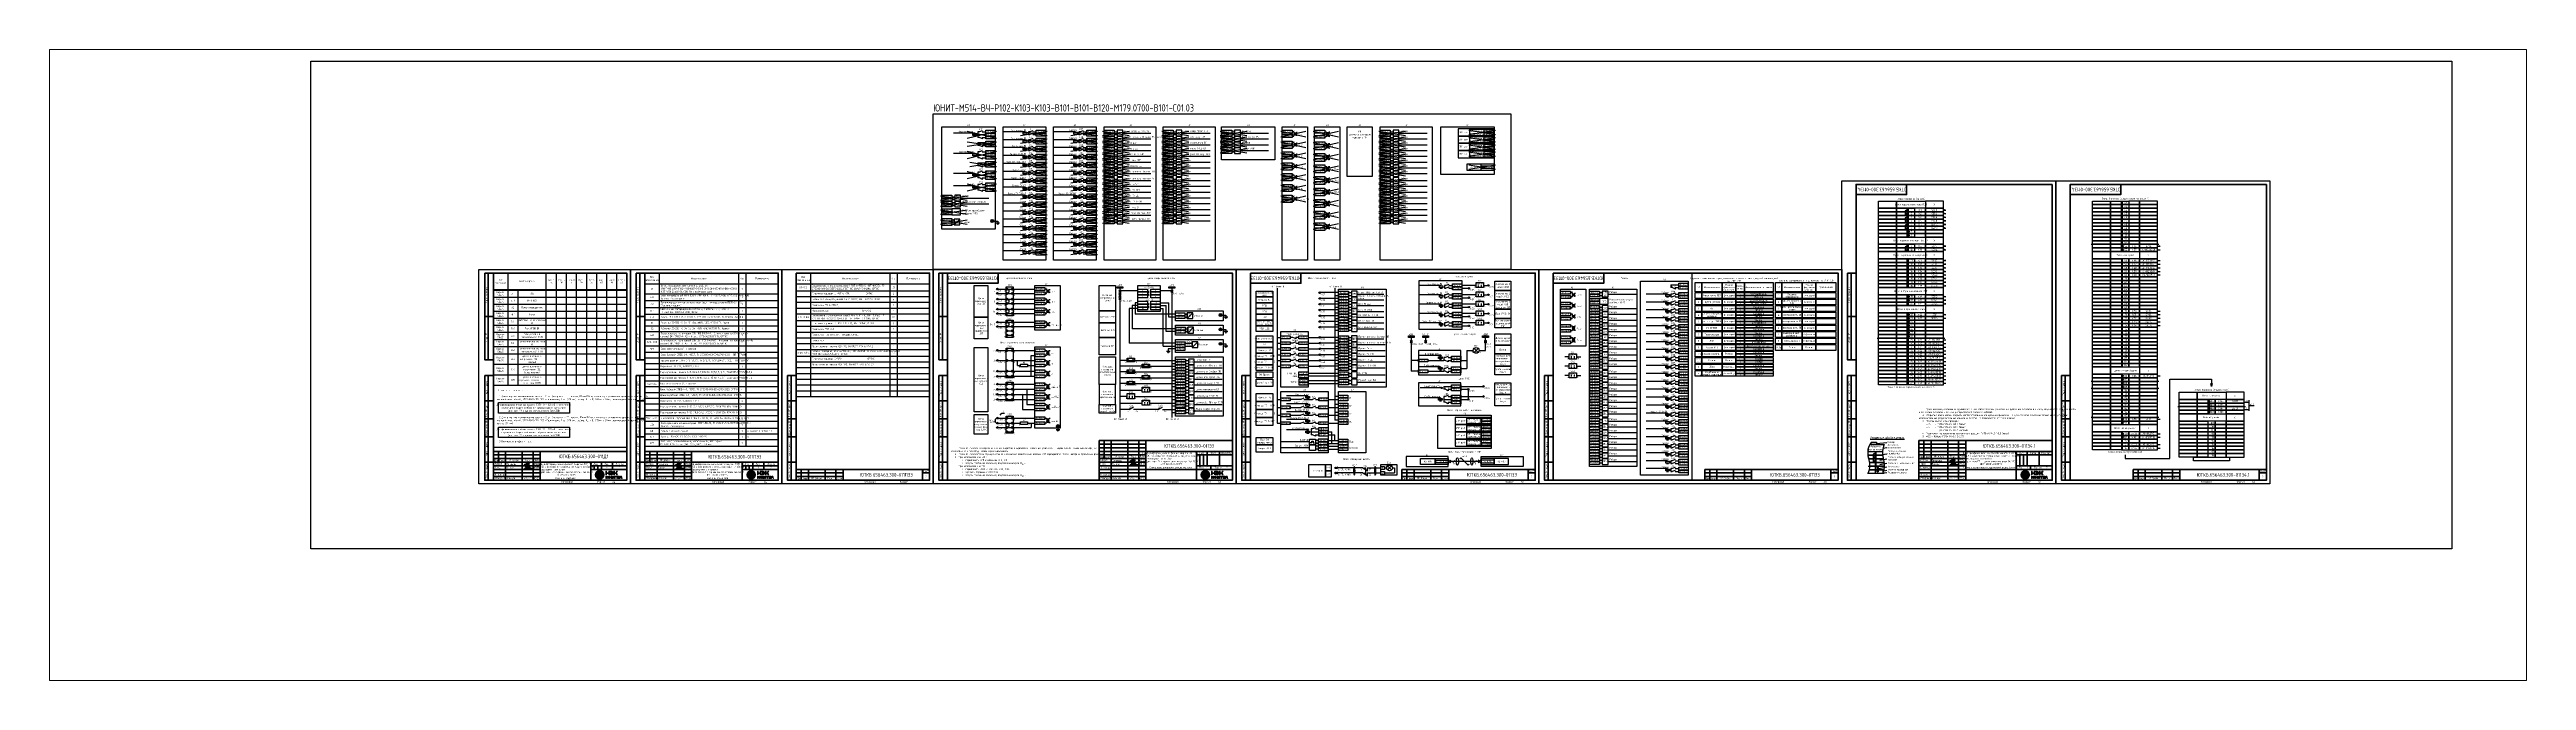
# Paper-space layout 'Лист3 (3)' of a CAD drawing. Header units: millimetres. Extents: x -38 to 155, y 81 to 130.
# The model-space entities are those that its viewports show. They can reach past a viewport. Long polylines and large blocks are cut down to what shows.
import ezdxf

# ---------------------------------------------------------------- set-up
doc = ezdxf.new("R2010")
doc.units = ezdxf.units.MM
doc.styles.add('Gost type A_2.5', font='GOST_0.TTF', dxfattribs={"height": 2.5})
doc.styles.add('Gost_type_A', font='GOST_0.TTF')

# ---------------------------------------------------------------- blocks, each defined once
blk = doc.blocks.new('Штамп угловой верхний')
at = {"lineweight": 50}
blk.add_lwpolyline([(0, 0), (70, 0), (70, -14), (0, -14)], close=True, dxfattribs=at)
blk = doc.blocks.new('Формат_А3')
blk.add_lwpolyline([(-420, 297), (0, 297), (0, 0), (-420, 0)], close=True)
at = {"lineweight": 50}
blk.add_lwpolyline([(-400, 292), (-5, 292), (-5, 5), (-400, 5)], close=True, dxfattribs=at)
blk = doc.blocks.new('Штамп левый верхний')
at = {"lineweight": 50}
for points in [[(-12, 0), (-7, 0), (-7, -60), (-12, -60)], [(-7, 0), (0, 0), (0, -60), (-7, -60)], [(-12, -60), (-7, -60), (-7, -120), (-12, -120)], [(-7, -60), (0, -60), (0, -120), (-7, -120)]]:
    blk.add_lwpolyline(points, close=True, dxfattribs=at)
at = {"char_height": 2.5, "width": 60, "attachment_point": 5, "rotation": 90, "style": 'Gost_type_A'}
for s, insert in [('Перв. примен.', (-9.5, -30)), ('Справ. №', (-9.5, -90))]:
    blk.add_mtext(s, dxfattribs=dict(at, insert=insert))
blk = doc.blocks.new('Штамп левый нижний')
at = {"lineweight": 50}
for points in [[(-12, 145), (-7, 145), (-7, 110), (-12, 110)], [(-7, 145), (0, 145), (0, 110), (-7, 110)], [(-12, 110), (-7, 110), (-7, 85), (-12, 85)], [(-7, 110), (0, 110), (0, 85), (-7, 85)], [(-12, 85), (-7, 85), (-7, 60), (-12, 60)], [(-7, 85), (0, 85), (0, 60), (-7, 60)], [(-12, 60), (-7, 60), (-7, 25), (-12, 25)], [(-7, 60), (0, 60), (0, 25), (-7, 25)], [(-12, 25), (-7, 25), (-7, 0), (-12, 0)], [(-7, 25), (0, 25), (0, 0), (-7, 0)]]:
    blk.add_lwpolyline(points, close=True, dxfattribs=at)
at = {"char_height": 2.5, "attachment_point": 5, "rotation": 90, "style": 'Gost_type_A'}
for s, insert, width in [('Инв. № дубл.', (-9.5, 97.5), 25), ('Подп. и дата', (-9.5, 127.5), 35), ('Взам. инв. №', (-9.5, 72.5), 25), ('Подп. и дата', (-9.5, 42.5), 35), ('Инв. N подл.', (-9.5, 12.5), 25)]:
    blk.add_mtext(s, dxfattribs=dict(at, insert=insert, width=width))
blk = doc.blocks.new('*U20')
at = {"lineweight": 0, "true_color": 0x00cb62}
h = blk.add_hatch(color=112, dxfattribs=at)
h.dxf.hatch_style = 1
edge = h.paths.add_edge_path()
edge.add_spline(control_points=[(-12.5, 6.1), (-15.9, 6.1), (-18.6, 3.3), (-18.6, 0)], knot_values=[1, 1, 1, 1, 2, 2, 2, 2], degree=3, periodic=0)
edge.add_spline(control_points=[(-18.6, 0), (-18.6, -3.4), (-15.9, -6.2), (-12.5, -6.2)], knot_values=[0, 0, 0, 0, 1, 1, 1, 1], degree=3, periodic=0)
edge.add_spline(control_points=[(-12.5, -6.2), (-9.1, -6.2), (-6.3, -3.4), (-6.3, 0)], knot_values=[3, 3, 3, 3, 4, 4, 4, 4], degree=3, periodic=0)
edge.add_spline(control_points=[(-6.3, 0), (-6.3, 3.3), (-9.1, 6.1), (-12.5, 6.1)], knot_values=[2, 2, 2, 2, 3, 3, 3, 3], degree=3, periodic=0)
edge = h.paths.add_edge_path(flags=16)
edge.add_spline(control_points=[(-18.2, 0), (-18.2, 3.2), (-15.7, 6), (-12.5, 6)], knot_values=[0, 0, 0, 0, 1, 1, 1, 1], degree=3, periodic=0)
edge.add_spline(control_points=[(-12.5, 6), (-9.2, 6), (-6.7, 3.2), (-6.7, 0)], knot_values=[3, 3, 3, 3, 4, 4, 4, 4], degree=3, periodic=0)
edge.add_spline(control_points=[(-6.7, 0), (-6.7, -3.3), (-9.2, -5.8), (-12.5, -5.8)], knot_values=[2, 2, 2, 2, 3, 3, 3, 3], degree=3, periodic=0)
edge.add_spline(control_points=[(-12.5, -5.8), (-15.7, -5.8), (-18.2, -3.3), (-18.2, 0)], knot_values=[1, 1, 1, 1, 2, 2, 2, 2], degree=3, periodic=0)
h = blk.add_hatch(color=112, dxfattribs=at)
h.dxf.hatch_style = 1
edge = h.paths.add_edge_path()
edge.add_spline(control_points=[(-12.5, 5.5), (-15.7, 5.5), (-18.2, 3), (-18.2, 0)], knot_values=[1, 1, 1, 1, 2, 2, 2, 2], degree=3, periodic=0)
edge.add_spline(control_points=[(-18.2, 0), (-18.2, -3.1), (-15.7, -5.6), (-12.5, -5.6)], knot_values=[0, 0, 0, 0, 1, 1, 1, 1], degree=3, periodic=0)
edge.add_spline(control_points=[(-12.5, -5.6), (-9.3, -5.6), (-6.7, -3.1), (-6.7, 0)], knot_values=[3, 3, 3, 3, 4, 4, 4, 4], degree=3, periodic=0)
edge.add_spline(control_points=[(-6.7, 0), (-6.7, 3), (-9.3, 5.5), (-12.5, 5.5)], knot_values=[2, 2, 2, 2, 3, 3, 3, 3], degree=3, periodic=0)
edge = h.paths.add_edge_path(flags=16)
edge.add_spline(control_points=[(-17.9, 0), (-17.9, 2.9), (-15.5, 5.4), (-12.5, 5.4)], knot_values=[0, 0, 0, 0, 1, 1, 1, 1], degree=3, periodic=0)
edge.add_spline(control_points=[(-12.5, 5.4), (-9.4, 5.4), (-7.1, 2.9), (-7.1, 0)], knot_values=[3, 3, 3, 3, 4, 4, 4, 4], degree=3, periodic=0)
edge.add_spline(control_points=[(-7.1, 0), (-7.1, -3), (-9.4, -5.3), (-12.5, -5.3)], knot_values=[2, 2, 2, 2, 3, 3, 3, 3], degree=3, periodic=0)
edge.add_spline(control_points=[(-12.5, -5.3), (-15.5, -5.3), (-17.9, -3), (-17.9, 0)], knot_values=[1, 1, 1, 1, 2, 2, 2, 2], degree=3, periodic=0)
h = blk.add_hatch(color=112, dxfattribs=at)
h.dxf.hatch_style = 1
edge = h.paths.add_edge_path()
edge.add_spline(control_points=[(-17.9, 0), (-17.9, -2.8), (-15.5, -5), (-12.5, -5)], knot_values=[0, 0, 0, 0, 1, 1, 1, 1], degree=3, periodic=0)
edge.add_spline(control_points=[(-12.5, -5), (-9.5, -5), (-7.1, -2.8), (-7.1, 0)], knot_values=[3, 3, 3, 3, 4, 4, 4, 4], degree=3, periodic=0)
edge.add_spline(control_points=[(-7.1, 0), (-7.1, 2.7), (-9.5, 4.9), (-12.5, 4.9)], knot_values=[2, 2, 2, 2, 3, 3, 3, 3], degree=3, periodic=0)
edge.add_spline(control_points=[(-12.5, 4.9), (-15.5, 4.9), (-17.9, 2.7), (-17.9, 0)], knot_values=[1, 1, 1, 1, 2, 2, 2, 2], degree=3, periodic=0)
edge = h.paths.add_edge_path(flags=16)
edge.add_spline(control_points=[(-17.5, 0), (-17.5, 2.6), (-15.3, 4.8), (-12.5, 4.8)], knot_values=[0, 0, 0, 0, 1, 1, 1, 1], degree=3, periodic=0)
edge.add_spline(control_points=[(-12.5, 4.8), (-9.6, 4.8), (-7.4, 2.6), (-7.4, 0)], knot_values=[3, 3, 3, 3, 4, 4, 4, 4], degree=3, periodic=0)
edge.add_spline(control_points=[(-7.4, 0), (-7.4, -2.7), (-9.6, -4.7), (-12.5, -4.7)], knot_values=[2, 2, 2, 2, 3, 3, 3, 3], degree=3, periodic=0)
edge.add_spline(control_points=[(-12.5, -4.7), (-15.3, -4.7), (-17.5, -2.7), (-17.5, 0)], knot_values=[1, 1, 1, 1, 2, 2, 2, 2], degree=3, periodic=0)
h = blk.add_hatch(color=112, dxfattribs=at)
h.dxf.hatch_style = 1
edge = h.paths.add_edge_path()
edge.add_spline(control_points=[(-7.4, 0), (-7.4, 0.3), (-7.5, 0.6), (-7.5, 0.9)], knot_values=[3, 3, 3, 3, 3.12466, 3.12466, 3.12466, 3.12466], degree=3, periodic=0)
edge.add_spline(control_points=[(-7.5, 0.9), (-8, 2.9), (-10.1, 4.4), (-12.5, 4.4)], knot_values=[2, 2, 2, 2, 2.864772, 2.864772, 2.864772, 2.864772], degree=3, periodic=0)
edge.add_spline(control_points=[(-12.5, 4.4), (-14.9, 4.4), (-16.9, 2.9), (-17.4, 0.9)], knot_values=[1.135231, 1.135231, 1.135231, 1.135231, 2, 2, 2, 2], degree=3, periodic=0)
edge.add_spline(control_points=[(-17.4, 0.9), (-17.5, 0.6), (-17.5, 0.3), (-17.5, 0)], knot_values=[0.875337, 0.875337, 0.875337, 0.875337, 1, 1, 1, 1], degree=3, periodic=0)
edge.add_spline(control_points=[(-17.5, 0), (-17.5, -0.4), (-17.5, -0.7), (-17.4, -1.1)], knot_values=[1, 1, 1, 1, 1.132178, 1.132178, 1.132178, 1.132178], degree=3, periodic=0)
edge.add_spline(control_points=[(-17.4, -1.1), (-16.9, -3), (-14.9, -4.5), (-12.5, -4.5)], knot_values=[0, 0, 0, 0, 0.858028, 0.858028, 0.858028, 0.858028], degree=3, periodic=0)
edge.add_spline(control_points=[(-12.5, -4.5), (-10.1, -4.5), (-8.1, -3), (-7.6, -1.1)], knot_values=[3.141968, 3.141968, 3.141968, 3.141968, 4, 4, 4, 4], degree=3, periodic=0)
edge.add_spline(control_points=[(-7.6, -1.1), (-7.5, -0.7), (-7.4, -0.4), (-7.4, 0)], knot_values=[2.867825, 2.867825, 2.867825, 2.867825, 3, 3, 3, 3], degree=3, periodic=0)
edge = h.paths.add_edge_path(flags=16)
edge.add_spline(control_points=[(-17.2, 0), (-17.2, 0.2), (-17.1, 0.5), (-17.1, 0.8)], knot_values=[1, 1, 1, 1, 1.132889, 1.132889, 1.132889, 1.132889], degree=3, periodic=0)
edge.add_spline(control_points=[(-17.1, 0.8), (-16.6, 2.7), (-14.8, 4.2), (-12.5, 4.2)], knot_values=[0, 0, 0, 0, 0.878882, 0.878882, 0.878882, 0.878882], degree=3, periodic=0)
edge.add_spline(control_points=[(-12.5, 4.2), (-10.1, 4.2), (-8.3, 2.7), (-7.9, 0.8)], knot_values=[3.121118, 3.121118, 3.121118, 3.121118, 4, 4, 4, 4], degree=3, periodic=0)
edge.add_spline(control_points=[(-7.9, 0.8), (-7.8, 0.5), (-7.8, 0.2), (-7.8, 0)], knot_values=[2.867111, 2.867111, 2.867111, 2.867111, 3, 3, 3, 3], degree=3, periodic=0)
edge.add_spline(control_points=[(-7.8, 0), (-7.8, -0.3), (-7.8, -0.6), (-7.9, -0.9)], knot_values=[3, 3, 3, 3, 3.139265, 3.139265, 3.139265, 3.139265], degree=3, periodic=0)
edge.add_spline(control_points=[(-7.9, -0.9), (-8.3, -2.8), (-10.2, -4.1), (-12.5, -4.1), (-14.8, -4.1), (-16.6, -2.8), (-17, -0.9)], knot_values=[1.128324, 1.128324, 1.128324, 1.128324, 2, 2, 2, 2.871676, 2.871676, 2.871676, 2.871676], degree=3, periodic=0)
edge.add_spline(control_points=[(-17, -0.9), (-17.1, -0.6), (-17.2, -0.3), (-17.2, 0)], knot_values=[0.860735, 0.860735, 0.860735, 0.860735, 1, 1, 1, 1], degree=3, periodic=0)
edge = h.paths.add_edge_path(flags=0)
edge.add_spline(control_points=[(-16.8, 0), (-16.8, 0.2), (-16.8, 0.4), (-16.7, 0.6)], knot_values=[1, 1, 1, 1, 1.129952, 1.129952, 1.129952, 1.129952], degree=3, periodic=0)
edge.add_spline(control_points=[(-16.7, 0.6), (-16.3, 2.3), (-14.6, 3.7), (-12.5, 3.7)], knot_values=[0, 0, 0, 0, 0.883348, 0.883348, 0.883348, 0.883348], degree=3, periodic=0)
edge.add_spline(control_points=[(-12.5, 3.7), (-10.3, 3.7), (-8.6, 2.3), (-8.2, 0.6)], knot_values=[3.11667, 3.11667, 3.11667, 3.11667, 4, 4, 4, 4], degree=3, periodic=0)
edge.add_spline(control_points=[(-8.2, 0.6), (-8.2, 0.4), (-8.1, 0.2), (-8.1, 0)], knot_values=[2.870028, 2.870028, 2.870028, 2.870028, 3, 3, 3, 3], degree=3, periodic=0)
edge.add_spline(control_points=[(-8.1, 0), (-8.1, -0.3), (-8.2, -0.5), (-8.2, -0.8)], knot_values=[3, 3, 3, 3, 3.135947, 3.135947, 3.135947, 3.135947], degree=3, periodic=0)
edge.add_spline(control_points=[(-8.2, -0.8), (-8.6, -2.4), (-10.3, -3.5), (-12.5, -3.5)], knot_values=[2, 2, 2, 2, 2.876458, 2.876458, 2.876458, 2.876458], degree=3, periodic=0)
edge.add_spline(control_points=[(-12.5, -3.5), (-14.6, -3.5), (-16.3, -2.4), (-16.7, -0.8)], knot_values=[1.12352, 1.12352, 1.12352, 1.12352, 2, 2, 2, 2], degree=3, periodic=0)
edge.add_spline(control_points=[(-16.7, -0.8), (-16.8, -0.5), (-16.8, -0.3), (-16.8, 0)], knot_values=[0.864077, 0.864077, 0.864077, 0.864077, 1, 1, 1, 1], degree=3, periodic=0)
edge = h.paths.add_edge_path(flags=0)
edge.add_spline(control_points=[(-16.4, 0), (-16.4, 0.1), (-16.4, 0.3), (-16.4, 0.5)], knot_values=[1, 1, 1, 1, 1.126377, 1.126377, 1.126377, 1.126377], degree=3, periodic=0)
edge.add_spline(control_points=[(-16.4, 0.5), (-16, 1.9), (-14.5, 3.1), (-12.5, 3.1)], knot_values=[0, 0, 0, 0, 0.888928, 0.888928, 0.888928, 0.888928], degree=3, periodic=0)
edge.add_spline(control_points=[(-12.5, 3.1), (-10.5, 3.1), (-8.9, 1.9), (-8.6, 0.5)], knot_values=[3.111075, 3.111075, 3.111075, 3.111075, 4, 4, 4, 4], degree=3, periodic=0)
edge.add_spline(control_points=[(-8.6, 0.5), (-8.5, 0.3), (-8.5, 0.1), (-8.5, 0)], knot_values=[2.87362, 2.87362, 2.87362, 2.87362, 3, 3, 3, 3], degree=3, periodic=0)
edge.add_spline(control_points=[(-8.5, 0), (-8.5, -0.2), (-8.5, -0.4), (-8.6, -0.6)], knot_values=[3, 3, 3, 3, 3.131788, 3.131788, 3.131788, 3.131788], degree=3, periodic=0)
edge.add_spline(control_points=[(-8.6, -0.6), (-8.9, -2), (-10.5, -3), (-12.5, -3)], knot_values=[2, 2, 2, 2, 2.882553, 2.882553, 2.882553, 2.882553], degree=3, periodic=0)
edge.add_spline(control_points=[(-12.5, -3), (-14.5, -3), (-16, -2), (-16.3, -0.6)], knot_values=[1.117444, 1.117444, 1.117444, 1.117444, 2, 2, 2, 2], degree=3, periodic=0)
edge.add_spline(control_points=[(-16.3, -0.6), (-16.4, -0.4), (-16.4, -0.2), (-16.4, 0)], knot_values=[0.868215, 0.868215, 0.868215, 0.868215, 1, 1, 1, 1], degree=3, periodic=0)
edge = h.paths.add_edge_path(flags=0)
edge.add_spline(control_points=[(-16, -0.5), (-16, -0.3), (-16.1, -0.2), (-16.1, 0), (-16.1, 0.1), (-16, 0.2), (-16, 0.4)], knot_values=[0.873534, 0.873534, 0.873534, 0.873534, 1, 1, 1, 1.12176, 1.12176, 1.12176, 1.12176], degree=3, periodic=0)
edge.add_spline(control_points=[(-16, 0.4), (-15.7, 1.5), (-14.3, 2.5), (-12.5, 2.5), (-10.6, 2.5), (-9.2, 1.5), (-8.9, 0.4)], knot_values=[3.103684, 3.103684, 3.103684, 3.103684, 3.999991, 3.999991, 3.999991, 4.896306, 4.896306, 4.896306, 4.896306], degree=3, periodic=0)
edge.add_spline(control_points=[(-8.9, 0.4), (-8.9, 0.2), (-8.9, 0.1), (-8.9, 0), (-8.9, -0.2), (-8.9, -0.3), (-8.9, -0.5)], knot_values=[2.878251, 2.878251, 2.878251, 2.878251, 3, 3, 3, 3.126453, 3.126453, 3.126453, 3.126453], degree=3, periodic=0)
edge.add_spline(control_points=[(-8.9, -0.5), (-9.2, -1.6), (-10.6, -2.4), (-12.5, -2.4), (-14.3, -2.4), (-15.7, -1.6), (-16, -0.5)], knot_values=[1.109435, 1.109435, 1.109435, 1.109435, 2.000012, 2.000012, 2.000012, 2.890577, 2.890577, 2.890577, 2.890577], degree=3, periodic=0)
edge = h.paths.add_edge_path(flags=0)
edge.add_spline(control_points=[(-15.7, 0), (-15.7, 0.1), (-15.7, 0.2), (-15.6, 0.3)], knot_values=[1, 1, 1, 1, 1.121318, 1.121318, 1.121318, 1.121318], degree=3, periodic=0)
edge.add_spline(control_points=[(-15.6, 0.3), (-15.4, 1.2), (-14.1, 1.9), (-12.5, 1.9)], knot_values=[0, 0, 0, 0, 0.9007, 0.9007, 0.9007, 0.9007], degree=3, periodic=0)
edge.add_spline(control_points=[(-12.5, 1.9), (-10.8, 1.9), (-9.5, 1.2), (-9.3, 0.3)], knot_values=[3.099305, 3.099305, 3.099305, 3.099305, 4, 4, 4, 4], degree=3, periodic=0)
edge.add_spline(control_points=[(-9.3, 0.3), (-9.3, 0.2), (-9.2, 0.1), (-9.2, 0)], knot_values=[2.878676, 2.878676, 2.878676, 2.878676, 3, 3, 3, 3], degree=3, periodic=0)
edge.add_spline(control_points=[(-9.2, 0), (-9.2, -0.2), (-9.3, -0.3), (-9.3, -0.4)], knot_values=[3, 3, 3, 3, 3.126159, 3.126159, 3.126159, 3.126159], degree=3, periodic=0)
edge.add_spline(control_points=[(-9.3, -0.4), (-9.5, -1.2), (-10.8, -1.8), (-12.5, -1.8), (-14.1, -1.8), (-15.4, -1.2), (-15.6, -0.4)], knot_values=[1.105344, 1.105344, 1.105344, 1.105344, 1.999995, 1.999995, 1.999995, 2.89465, 2.89465, 2.89465, 2.89465], degree=3, periodic=0)
edge.add_spline(control_points=[(-15.6, -0.4), (-15.7, -0.3), (-15.7, -0.2), (-15.7, 0)], knot_values=[0.873848, 0.873848, 0.873848, 0.873848, 1, 1, 1, 1], degree=3, periodic=0)
edge = h.paths.add_edge_path(flags=0)
edge.add_spline(control_points=[(-15.3, 0), (-15.3, 0), (-15.3, 0.1), (-15.3, 0.2)], knot_values=[1, 1, 1, 1, 1.112633, 1.112633, 1.112633, 1.112633], degree=3, periodic=0)
edge.add_spline(control_points=[(-15.3, 0.2), (-15.1, 0.8), (-13.9, 1.4), (-12.5, 1.4)], knot_values=[0, 0, 0, 0, 0.904875, 0.904875, 0.904875, 0.904875], degree=3, periodic=0)
edge.add_spline(control_points=[(-12.5, 1.4), (-11, 1.4), (-9.9, 0.8), (-9.6, 0.2)], knot_values=[3.095133, 3.095133, 3.095133, 3.095133, 4, 4, 4, 4], degree=3, periodic=0)
edge.add_spline(control_points=[(-9.6, 0.2), (-9.6, 0.1), (-9.6, 0), (-9.6, 0)], knot_values=[2.887357, 2.887357, 2.887357, 2.887357, 3, 3, 3, 3], degree=3, periodic=0)
edge.add_spline(control_points=[(-9.6, 0), (-9.6, -0.1), (-9.6, -0.2), (-9.7, -0.3)], knot_values=[3, 3, 3, 3, 3.117814, 3.117814, 3.117814, 3.117814], degree=3, periodic=0)
edge.add_spline(control_points=[(-9.7, -0.3), (-9.9, -0.9), (-11, -1.2), (-12.5, -1.2)], knot_values=[2, 2, 2, 2, 2.897768, 2.897768, 2.897768, 2.897768], degree=3, periodic=0)
edge.add_spline(control_points=[(-12.5, -1.2), (-13.9, -1.2), (-15.1, -0.9), (-15.3, -0.3)], knot_values=[1.102221, 1.102221, 1.102221, 1.102221, 2, 2, 2, 2], degree=3, periodic=0)
edge.add_spline(control_points=[(-15.3, -0.3), (-15.3, -0.2), (-15.3, -0.1), (-15.3, 0)], knot_values=[0.882198, 0.882198, 0.882198, 0.882198, 1, 1, 1, 1], degree=3, periodic=0)
edge = h.paths.add_edge_path(flags=0)
edge.add_spline(control_points=[(-15, 0), (-15, 0), (-15, 0), (-14.9, 0)], knot_values=[0.901648, 0.901648, 0.901648, 0.901648, 1, 1, 1, 1], degree=3, periodic=0)
edge.add_spline(control_points=[(-14.9, 0), (-14.8, 0.4), (-13.9, 0.8), (-12.5, 0.8)], knot_values=[0, 0, 0, 0, 0.912829, 0.912829, 0.912829, 0.912829], degree=3, periodic=0)
edge.add_spline(control_points=[(-12.5, 0.8), (-11.1, 0.8), (-10.2, 0.4), (-10, 0)], knot_values=[3.087219, 3.087219, 3.087219, 3.087219, 4, 4, 4, 4], degree=3, periodic=0)
edge.add_spline(control_points=[(-10, 0), (-10, 0), (-10, 0), (-10, 0)], knot_values=[3, 3, 3, 3, 3.098413, 3.098413, 3.098413, 3.098413], degree=3, periodic=0)
edge.add_spline(control_points=[(-10, 0), (-10, -0.1), (-10, -0.1), (-10, -0.1)], knot_values=[2.896056, 2.896056, 2.896056, 2.896056, 3, 3, 3, 3], degree=3, periodic=0)
edge.add_spline(control_points=[(-10, -0.1), (-10.2, -0.4), (-11.1, -0.7), (-12.5, -0.7)], knot_values=[2, 2, 2, 2, 2.903474, 2.903474, 2.903474, 2.903474], degree=3, periodic=0)
edge.add_spline(control_points=[(-12.5, -0.7), (-13.8, -0.7), (-14.8, -0.4), (-14.9, -0.1)], knot_values=[1.096469, 1.096469, 1.096469, 1.096469, 2, 2, 2, 2], degree=3, periodic=0)
edge.add_spline(control_points=[(-14.9, -0.1), (-15, -0.1), (-15, -0.1), (-15, 0)], knot_values=[1, 1, 1, 1, 1.103878, 1.103878, 1.103878, 1.103878], degree=3, periodic=0)
edge = h.paths.add_edge_path(flags=0)
edge.add_spline(control_points=[(-14.6, 0), (-14.6, 0), (-13.3, 0.1), (-12.5, 0.1)], knot_values=[1, 1, 1, 1, 2, 2, 2, 2], degree=3, periodic=0)
edge.add_spline(control_points=[(-12.5, 0.1), (-11.7, 0.1), (-10.4, 0), (-10.4, 0)], knot_values=[2, 2, 2, 2, 3, 3, 3, 3], degree=3, periodic=0)
edge.add_spline(control_points=[(-10.4, 0), (-10.4, -0.1), (-11.7, -0.2), (-12.5, -0.2)], knot_values=[3, 3, 3, 3, 4, 4, 4, 4], degree=3, periodic=0)
edge.add_spline(control_points=[(-12.5, -0.2), (-13.3, -0.2), (-14.6, -0.1), (-14.6, 0)], knot_values=[0, 0, 0, 0, 1, 1, 1, 1], degree=3, periodic=0)
h = blk.add_hatch(color=112, dxfattribs=at)
h.dxf.hatch_style = 1
edge = h.paths.add_edge_path()
edge.add_spline(control_points=[(-16.7, 0.6), (-16.3, 2.3), (-14.6, 3.7), (-12.5, 3.7)], knot_values=[0, 0, 0, 0, 0.883348, 0.883348, 0.883348, 0.883348], degree=3, periodic=0)
edge.add_spline(control_points=[(-12.5, 3.7), (-10.3, 3.7), (-8.6, 2.3), (-8.2, 0.6)], knot_values=[3.11667, 3.11667, 3.11667, 3.11667, 4, 4, 4, 4], degree=3, periodic=0)
edge.add_spline(control_points=[(-8.2, 0.6), (-8.2, 0.4), (-8.1, 0.2), (-8.1, 0)], knot_values=[2.870028, 2.870028, 2.870028, 2.870028, 3, 3, 3, 3], degree=3, periodic=0)
edge.add_spline(control_points=[(-8.1, 0), (-8.1, -0.3), (-8.2, -0.5), (-8.2, -0.8)], knot_values=[3, 3, 3, 3, 3.135947, 3.135947, 3.135947, 3.135947], degree=3, periodic=0)
edge.add_spline(control_points=[(-8.2, -0.8), (-8.6, -2.4), (-10.3, -3.5), (-12.5, -3.5)], knot_values=[2, 2, 2, 2, 2.876458, 2.876458, 2.876458, 2.876458], degree=3, periodic=0)
edge.add_spline(control_points=[(-12.5, -3.5), (-13.9, -3.5), (-15.1, -3.1), (-15.8, -2.3)], knot_values=[1.431996, 1.431996, 1.431996, 1.431996, 2, 2, 2, 2], degree=3, periodic=0)
edge.add_line((-15.8, -2.3), (-16.1, -2.5))
edge.add_spline(control_points=[(-16.1, -2.5), (-15.3, -3.3), (-13.9, -3.9), (-12.5, -3.9)], knot_values=[0, 0, 0, 0, 0.570003, 0.570003, 0.570003, 0.570003], degree=3, periodic=0)
edge.add_spline(control_points=[(-12.5, -3.9), (-10.2, -3.9), (-8.4, -2.6), (-7.9, -0.9)], knot_values=[3.139265, 3.139265, 3.139265, 3.139265, 4, 4, 4, 4], degree=3, periodic=0)
edge.add_spline(control_points=[(-7.9, -0.9), (-7.8, -0.6), (-7.8, -0.3), (-7.8, 0), (-7.8, 0.2), (-7.8, 0.5), (-7.9, 0.8)], knot_values=[2.871676, 2.871676, 2.871676, 2.871676, 3, 3, 3, 3.121118, 3.121118, 3.121118, 3.121118], degree=3, periodic=0)
edge.add_spline(control_points=[(-7.9, 0.8), (-8.3, 2.5), (-10.2, 3.8), (-12.5, 3.8)], knot_values=[2, 2, 2, 2, 2.867111, 2.867111, 2.867111, 2.867111], degree=3, periodic=0)
edge.add_spline(control_points=[(-12.5, 3.8), (-14.7, 3.8), (-16.6, 2.5), (-17.1, 0.8)], knot_values=[1.132889, 1.132889, 1.132889, 1.132889, 2, 2, 2, 2], degree=3, periodic=0)
edge.add_spline(control_points=[(-17.1, 0.8), (-17.1, 0.5), (-17.1, 0.2), (-17.1, 0), (-17.1, -0.3), (-17.1, -0.6), (-17, -0.9)], knot_values=[0.878882, 0.878882, 0.878882, 0.878882, 1, 1, 1, 1.128324, 1.128324, 1.128324, 1.128324], degree=3, periodic=0)
edge.add_spline(control_points=[(-17, -0.9), (-16.9, -1.5), (-16.6, -2), (-16.1, -2.5)], knot_values=[0.570003, 0.570003, 0.570003, 0.570003, 0.860735, 0.860735, 0.860735, 0.860735], degree=3, periodic=0)
edge.add_line((-16.1, -2.5), (-15.8, -2.3))
edge.add_spline(control_points=[(-15.8, -2.3), (-16.3, -1.8), (-16.6, -1.3), (-16.7, -0.8)], knot_values=[1.12352, 1.12352, 1.12352, 1.12352, 1.431996, 1.431996, 1.431996, 1.431996], degree=3, periodic=0)
edge.add_spline(control_points=[(-16.7, -0.8), (-16.8, -0.5), (-16.8, -0.3), (-16.8, 0)], knot_values=[0.864077, 0.864077, 0.864077, 0.864077, 1, 1, 1, 1], degree=3, periodic=0)
edge.add_spline(control_points=[(-16.8, 0), (-16.8, 0.2), (-16.8, 0.4), (-16.7, 0.6)], knot_values=[1, 1, 1, 1, 1.129952, 1.129952, 1.129952, 1.129952], degree=3, periodic=0)
h = blk.add_hatch(color=112, dxfattribs=at)
h.dxf.hatch_style = 1
edge = h.paths.add_edge_path()
edge.add_spline(control_points=[(-16.8, 0), (-16.8, -0.3), (-16.7, -0.5), (-16.7, -0.8)], knot_values=[1, 1, 1, 1, 1.12352, 1.12352, 1.12352, 1.12352], degree=3, periodic=0)
edge.add_spline(control_points=[(-16.7, -0.8), (-16.3, -2.2), (-14.5, -3.3), (-12.5, -3.3)], knot_values=[0, 0, 0, 0, 0.864077, 0.864077, 0.864077, 0.864077], degree=3, periodic=0)
edge.add_spline(control_points=[(-12.5, -3.3), (-10.4, -3.3), (-8.7, -2.2), (-8.2, -0.8)], knot_values=[3.135947, 3.135947, 3.135947, 3.135947, 4, 4, 4, 4], degree=3, periodic=0)
edge.add_spline(control_points=[(-8.2, -0.8), (-8.2, -0.5), (-8.2, -0.3), (-8.2, 0)], knot_values=[2.876458, 2.876458, 2.876458, 2.876458, 3, 3, 3, 3], degree=3, periodic=0)
edge.add_spline(control_points=[(-8.2, 0), (-8.2, 0.2), (-8.2, 0.4), (-8.2, 0.6)], knot_values=[3, 3, 3, 3, 3.11667, 3.11667, 3.11667, 3.11667], degree=3, periodic=0)
edge.add_spline(control_points=[(-8.2, 0.6), (-8.7, 2.1), (-10.4, 3.2), (-12.5, 3.2)], knot_values=[2, 2, 2, 2, 2.870028, 2.870028, 2.870028, 2.870028], degree=3, periodic=0)
edge.add_spline(control_points=[(-12.5, 3.2), (-14.5, 3.2), (-16.3, 2.1), (-16.7, 0.6)], knot_values=[1.129952, 1.129952, 1.129952, 1.129952, 2, 2, 2, 2], degree=3, periodic=0)
edge.add_spline(control_points=[(-16.7, 0.6), (-16.8, 0.4), (-16.8, 0.2), (-16.8, 0)], knot_values=[0.883348, 0.883348, 0.883348, 0.883348, 1, 1, 1, 1], degree=3, periodic=0)
edge = h.paths.add_edge_path(flags=16)
edge.add_spline(control_points=[(-16.4, 0), (-16.4, 0.1), (-16.4, 0.3), (-16.4, 0.5)], knot_values=[1, 1, 1, 1, 1.126377, 1.126377, 1.126377, 1.126377], degree=3, periodic=0)
edge.add_spline(control_points=[(-16.4, 0.5), (-16, 1.9), (-14.5, 3.1), (-12.5, 3.1)], knot_values=[0, 0, 0, 0, 0.888928, 0.888928, 0.888928, 0.888928], degree=3, periodic=0)
edge.add_spline(control_points=[(-12.5, 3.1), (-10.5, 3.1), (-8.9, 1.9), (-8.6, 0.5)], knot_values=[3.111075, 3.111075, 3.111075, 3.111075, 4, 4, 4, 4], degree=3, periodic=0)
edge.add_spline(control_points=[(-8.6, 0.5), (-8.5, 0.3), (-8.5, 0.1), (-8.5, 0)], knot_values=[2.87362, 2.87362, 2.87362, 2.87362, 3, 3, 3, 3], degree=3, periodic=0)
edge.add_spline(control_points=[(-8.5, 0), (-8.5, -0.2), (-8.5, -0.4), (-8.6, -0.6)], knot_values=[3, 3, 3, 3, 3.131788, 3.131788, 3.131788, 3.131788], degree=3, periodic=0)
edge.add_spline(control_points=[(-8.6, -0.6), (-8.9, -2), (-10.5, -3), (-12.5, -3)], knot_values=[2, 2, 2, 2, 2.882553, 2.882553, 2.882553, 2.882553], degree=3, periodic=0)
edge.add_spline(control_points=[(-12.5, -3), (-14.5, -3), (-16, -2), (-16.3, -0.6)], knot_values=[1.117444, 1.117444, 1.117444, 1.117444, 2, 2, 2, 2], degree=3, periodic=0)
edge.add_spline(control_points=[(-16.3, -0.6), (-16.4, -0.4), (-16.4, -0.2), (-16.4, 0)], knot_values=[0.868215, 0.868215, 0.868215, 0.868215, 1, 1, 1, 1], degree=3, periodic=0)
edge = h.paths.add_edge_path(flags=0)
edge.add_spline(control_points=[(-16, -0.5), (-16, -0.3), (-16.1, -0.2), (-16.1, 0), (-16.1, 0.1), (-16, 0.2), (-16, 0.4)], knot_values=[0.873534, 0.873534, 0.873534, 0.873534, 1, 1, 1, 1.12176, 1.12176, 1.12176, 1.12176], degree=3, periodic=0)
edge.add_spline(control_points=[(-16, 0.4), (-15.7, 1.5), (-14.3, 2.5), (-12.5, 2.5), (-10.6, 2.5), (-9.2, 1.5), (-8.9, 0.4)], knot_values=[3.103684, 3.103684, 3.103684, 3.103684, 3.999991, 3.999991, 3.999991, 4.896306, 4.896306, 4.896306, 4.896306], degree=3, periodic=0)
edge.add_spline(control_points=[(-8.9, 0.4), (-8.9, 0.2), (-8.9, 0.1), (-8.9, 0), (-8.9, -0.2), (-8.9, -0.3), (-8.9, -0.5)], knot_values=[2.878251, 2.878251, 2.878251, 2.878251, 3, 3, 3, 3.126453, 3.126453, 3.126453, 3.126453], degree=3, periodic=0)
edge.add_spline(control_points=[(-8.9, -0.5), (-9.2, -1.6), (-10.6, -2.4), (-12.5, -2.4), (-14.3, -2.4), (-15.7, -1.6), (-16, -0.5)], knot_values=[1.109435, 1.109435, 1.109435, 1.109435, 2.000012, 2.000012, 2.000012, 2.890577, 2.890577, 2.890577, 2.890577], degree=3, periodic=0)
edge = h.paths.add_edge_path(flags=0)
edge.add_spline(control_points=[(-15.7, 0), (-15.7, 0.1), (-15.7, 0.2), (-15.6, 0.3)], knot_values=[1, 1, 1, 1, 1.121318, 1.121318, 1.121318, 1.121318], degree=3, periodic=0)
edge.add_spline(control_points=[(-15.6, 0.3), (-15.4, 1.2), (-14.1, 1.9), (-12.5, 1.9)], knot_values=[0, 0, 0, 0, 0.9007, 0.9007, 0.9007, 0.9007], degree=3, periodic=0)
edge.add_spline(control_points=[(-12.5, 1.9), (-10.8, 1.9), (-9.5, 1.2), (-9.3, 0.3)], knot_values=[3.099305, 3.099305, 3.099305, 3.099305, 4, 4, 4, 4], degree=3, periodic=0)
edge.add_spline(control_points=[(-9.3, 0.3), (-9.3, 0.2), (-9.2, 0.1), (-9.2, 0)], knot_values=[2.878676, 2.878676, 2.878676, 2.878676, 3, 3, 3, 3], degree=3, periodic=0)
edge.add_spline(control_points=[(-9.2, 0), (-9.2, -0.2), (-9.3, -0.3), (-9.3, -0.4)], knot_values=[3, 3, 3, 3, 3.126159, 3.126159, 3.126159, 3.126159], degree=3, periodic=0)
edge.add_spline(control_points=[(-9.3, -0.4), (-9.5, -1.2), (-10.8, -1.8), (-12.5, -1.8), (-14.1, -1.8), (-15.4, -1.2), (-15.6, -0.4)], knot_values=[1.105344, 1.105344, 1.105344, 1.105344, 1.999995, 1.999995, 1.999995, 2.89465, 2.89465, 2.89465, 2.89465], degree=3, periodic=0)
edge.add_spline(control_points=[(-15.6, -0.4), (-15.7, -0.3), (-15.7, -0.2), (-15.7, 0)], knot_values=[0.873848, 0.873848, 0.873848, 0.873848, 1, 1, 1, 1], degree=3, periodic=0)
edge = h.paths.add_edge_path(flags=0)
edge.add_spline(control_points=[(-15.3, 0.2), (-15.1, 0.8), (-13.9, 1.4), (-12.5, 1.4)], knot_values=[0, 0, 0, 0, 0.904875, 0.904875, 0.904875, 0.904875], degree=3, periodic=0)
edge.add_spline(control_points=[(-12.5, 1.4), (-11, 1.4), (-9.9, 0.8), (-9.6, 0.2)], knot_values=[3.095133, 3.095133, 3.095133, 3.095133, 4, 4, 4, 4], degree=3, periodic=0)
edge.add_spline(control_points=[(-9.6, 0.2), (-9.6, 0.1), (-9.6, 0), (-9.6, 0)], knot_values=[2.887357, 2.887357, 2.887357, 2.887357, 3, 3, 3, 3], degree=3, periodic=0)
edge.add_spline(control_points=[(-9.7, -0.3), (-9.6, -0.2), (-9.6, -0.1), (-9.6, 0)], knot_values=[3, 3, 3, 3, 3.117814, 3.117814, 3.117814, 3.117814], degree=3, periodic=0)
edge.add_spline(control_points=[(-9.7, -0.3), (-9.9, -0.9), (-11, -1.2), (-12.5, -1.2)], knot_values=[2, 2, 2, 2, 2.897768, 2.897768, 2.897768, 2.897768], degree=3, periodic=0)
edge.add_spline(control_points=[(-12.5, -1.2), (-13.9, -1.2), (-15.1, -0.9), (-15.3, -0.3)], knot_values=[1.102221, 1.102221, 1.102221, 1.102221, 2, 2, 2, 2], degree=3, periodic=0)
edge.add_spline(control_points=[(-15.3, 0), (-15.3, -0.1), (-15.3, -0.2), (-15.3, -0.3)], knot_values=[0.882198, 0.882198, 0.882198, 0.882198, 1, 1, 1, 1], degree=3, periodic=0)
edge.add_spline(control_points=[(-15.3, 0), (-15.3, 0), (-15.3, 0.1), (-15.3, 0.2)], knot_values=[1, 1, 1, 1, 1.112633, 1.112633, 1.112633, 1.112633], degree=3, periodic=0)
edge = h.paths.add_edge_path(flags=0)
edge.add_spline(control_points=[(-12.5, 0.4), (-13.3, 0.4), (-14.7, 0.3), (-14.9, 0)], knot_values=[0, 0, 0, 0, 0.901648, 0.901648, 0.901648, 0.901648], degree=3, periodic=0)
edge.add_spline(control_points=[(-14.9, 0), (-14.8, 0.4), (-13.9, 0.8), (-12.5, 0.8)], knot_values=[0, 0, 0, 0, 0.912829, 0.912829, 0.912829, 0.912829], degree=3, periodic=0)
edge.add_spline(control_points=[(-12.5, 0.8), (-11.1, 0.8), (-10.2, 0.4), (-10, 0)], knot_values=[3.087219, 3.087219, 3.087219, 3.087219, 4, 4, 4, 4], degree=3, periodic=0)
edge.add_spline(control_points=[(-10, 0), (-10, 0), (-10, 0), (-10, 0)], knot_values=[3, 3, 3, 3, 3.098413, 3.098413, 3.098413, 3.098413], degree=3, periodic=0)
edge.add_spline(control_points=[(-10, 0), (-10, -0.1), (-10, -0.1), (-10, -0.1)], knot_values=[2.896056, 2.896056, 2.896056, 2.896056, 3, 3, 3, 3], degree=3, periodic=0)
edge.add_spline(control_points=[(-12.5, -0.4), (-11.6, -0.4), (-10.3, -0.4), (-10, -0.1)], knot_values=[2, 2, 2, 2, 2.896056, 2.896056, 2.896056, 2.896056], degree=3, periodic=0)
edge.add_spline(control_points=[(-10, -0.1), (-10.2, -0.4), (-11.1, -0.7), (-12.5, -0.7)], knot_values=[2, 2, 2, 2, 2.903474, 2.903474, 2.903474, 2.903474], degree=3, periodic=0)
edge.add_spline(control_points=[(-12.5, -0.7), (-13.8, -0.7), (-14.8, -0.4), (-14.9, -0.1)], knot_values=[1.096469, 1.096469, 1.096469, 1.096469, 2, 2, 2, 2], degree=3, periodic=0)
edge.add_spline(control_points=[(-14.9, -0.1), (-15, -0.1), (-15, -0.1), (-15, 0)], knot_values=[1, 1, 1, 1, 1.103878, 1.103878, 1.103878, 1.103878], degree=3, periodic=0)
edge.add_spline(control_points=[(-15, 0), (-15, 0), (-15, 0), (-14.9, 0)], knot_values=[0.901648, 0.901648, 0.901648, 0.901648, 1, 1, 1, 1], degree=3, periodic=0)
edge = h.paths.add_edge_path(flags=0)
edge.add_spline(control_points=[(-14.6, 0), (-14.6, 0), (-13.3, 0.1), (-12.5, 0.1)], knot_values=[1, 1, 1, 1, 2, 2, 2, 2], degree=3, periodic=0)
edge.add_spline(control_points=[(-12.5, 0.1), (-11.7, 0.1), (-10.4, 0), (-10.4, 0)], knot_values=[2, 2, 2, 2, 3, 3, 3, 3], degree=3, periodic=0)
edge.add_spline(control_points=[(-10.4, 0), (-10.4, -0.1), (-11.7, -0.2), (-12.5, -0.2)], knot_values=[3, 3, 3, 3, 4, 4, 4, 4], degree=3, periodic=0)
edge.add_spline(control_points=[(-12.5, -0.2), (-13.3, -0.2), (-14.6, -0.1), (-14.6, 0)], knot_values=[0, 0, 0, 0, 1, 1, 1, 1], degree=3, periodic=0)
h = blk.add_hatch(color=112, dxfattribs=at)
h.dxf.hatch_style = 1
edge = h.paths.add_edge_path()
edge.add_spline(control_points=[(-16.4, 0.5), (-16.4, 0.3), (-16.4, 0.1), (-16.4, 0)], knot_values=[0.888928, 0.888928, 0.888928, 0.888928, 1, 1, 1, 1], degree=3, periodic=0)
edge.add_spline(control_points=[(-16.4, 0), (-16.4, -0.2), (-16.4, -0.4), (-16.3, -0.6)], knot_values=[1, 1, 1, 1, 1.117444, 1.117444, 1.117444, 1.117444], degree=3, periodic=0)
edge.add_spline(control_points=[(-16.3, -0.6), (-16, -1.8), (-14.4, -2.7), (-12.5, -2.7)], knot_values=[0, 0, 0, 0, 0.868215, 0.868215, 0.868215, 0.868215], degree=3, periodic=0)
edge.add_spline(control_points=[(-12.5, -2.7), (-10.6, -2.7), (-9, -1.8), (-8.6, -0.6)], knot_values=[3.131788, 3.131788, 3.131788, 3.131788, 4, 4, 4, 4], degree=3, periodic=0)
edge.add_spline(control_points=[(-8.6, -0.6), (-8.6, -0.4), (-8.5, -0.2), (-8.5, 0)], knot_values=[2.882553, 2.882553, 2.882553, 2.882553, 3, 3, 3, 3], degree=3, periodic=0)
edge.add_spline(control_points=[(-8.5, 0), (-8.5, 0.1), (-8.5, 0.3), (-8.6, 0.5)], knot_values=[3, 3, 3, 3, 3.111075, 3.111075, 3.111075, 3.111075], degree=3, periodic=0)
edge.add_spline(control_points=[(-8.6, 0.5), (-9, 1.7), (-10.6, 2.6), (-12.5, 2.6)], knot_values=[2, 2, 2, 2, 2.87362, 2.87362, 2.87362, 2.87362], degree=3, periodic=0)
edge.add_spline(control_points=[(-12.5, 2.6), (-14.4, 2.6), (-16, 1.7), (-16.4, 0.5)], knot_values=[1.126377, 1.126377, 1.126377, 1.126377, 2, 2, 2, 2], degree=3, periodic=0)
edge = h.paths.add_edge_path(flags=16)
edge.add_spline(control_points=[(-16, 0.4), (-15.7, 1.5), (-14.3, 2.5), (-12.5, 2.5), (-10.6, 2.5), (-9.2, 1.5), (-8.9, 0.4)], knot_values=[3.103684, 3.103684, 3.103684, 3.103684, 3.999991, 3.999991, 3.999991, 4.896306, 4.896306, 4.896306, 4.896306], degree=3, periodic=0)
edge.add_spline(control_points=[(-8.9, 0.4), (-8.9, 0.2), (-8.9, 0.1), (-8.9, 0), (-8.9, -0.2), (-8.9, -0.3), (-8.9, -0.5)], knot_values=[2.878251, 2.878251, 2.878251, 2.878251, 3, 3, 3, 3.126453, 3.126453, 3.126453, 3.126453], degree=3, periodic=0)
edge.add_spline(control_points=[(-8.9, -0.5), (-9.2, -1.6), (-10.6, -2.4), (-12.5, -2.4), (-14.3, -2.4), (-15.7, -1.6), (-16, -0.5)], knot_values=[1.109435, 1.109435, 1.109435, 1.109435, 2.000012, 2.000012, 2.000012, 2.890577, 2.890577, 2.890577, 2.890577], degree=3, periodic=0)
edge.add_spline(control_points=[(-16, -0.5), (-16, -0.3), (-16.1, -0.2), (-16.1, 0), (-16.1, 0.1), (-16, 0.2), (-16, 0.4)], knot_values=[0.873534, 0.873534, 0.873534, 0.873534, 1, 1, 1, 1.12176, 1.12176, 1.12176, 1.12176], degree=3, periodic=0)
edge = h.paths.add_edge_path(flags=0)
edge.add_spline(control_points=[(-15.6, 0.3), (-15.4, 1.2), (-14.1, 1.9), (-12.5, 1.9)], knot_values=[0, 0, 0, 0, 0.9007, 0.9007, 0.9007, 0.9007], degree=3, periodic=0)
edge.add_spline(control_points=[(-12.5, 1.9), (-10.8, 1.9), (-9.5, 1.2), (-9.3, 0.3)], knot_values=[3.099305, 3.099305, 3.099305, 3.099305, 4, 4, 4, 4], degree=3, periodic=0)
edge.add_spline(control_points=[(-9.3, 0.3), (-9.3, 0.2), (-9.2, 0.1), (-9.2, 0)], knot_values=[2.878676, 2.878676, 2.878676, 2.878676, 3, 3, 3, 3], degree=3, periodic=0)
edge.add_spline(control_points=[(-9.2, 0), (-9.2, -0.2), (-9.3, -0.3), (-9.3, -0.4)], knot_values=[3, 3, 3, 3, 3.126159, 3.126159, 3.126159, 3.126159], degree=3, periodic=0)
edge.add_spline(control_points=[(-9.3, -0.4), (-9.5, -1.2), (-10.8, -1.8), (-12.5, -1.8), (-14.1, -1.8), (-15.4, -1.2), (-15.6, -0.4)], knot_values=[1.105344, 1.105344, 1.105344, 1.105344, 1.999995, 1.999995, 1.999995, 2.89465, 2.89465, 2.89465, 2.89465], degree=3, periodic=0)
edge.add_spline(control_points=[(-15.6, -0.4), (-15.7, -0.3), (-15.7, -0.2), (-15.7, 0)], knot_values=[0.873848, 0.873848, 0.873848, 0.873848, 1, 1, 1, 1], degree=3, periodic=0)
edge.add_spline(control_points=[(-15.7, 0), (-15.7, 0.1), (-15.7, 0.2), (-15.6, 0.3)], knot_values=[1, 1, 1, 1, 1.121318, 1.121318, 1.121318, 1.121318], degree=3, periodic=0)
edge = h.paths.add_edge_path(flags=0)
edge.add_spline(control_points=[(-15.3, 0.2), (-15.1, 0.8), (-13.9, 1.4), (-12.5, 1.4)], knot_values=[0, 0, 0, 0, 0.904875, 0.904875, 0.904875, 0.904875], degree=3, periodic=0)
edge.add_spline(control_points=[(-12.5, 1.4), (-11, 1.4), (-9.9, 0.8), (-9.6, 0.2)], knot_values=[3.095133, 3.095133, 3.095133, 3.095133, 4, 4, 4, 4], degree=3, periodic=0)
edge.add_spline(control_points=[(-9.6, 0.2), (-9.6, 0.1), (-9.6, 0), (-9.6, 0)], knot_values=[2.887357, 2.887357, 2.887357, 2.887357, 3, 3, 3, 3], degree=3, periodic=0)
edge.add_spline(control_points=[(-9.7, -0.3), (-9.6, -0.2), (-9.6, -0.1), (-9.6, 0)], knot_values=[3, 3, 3, 3, 3.117814, 3.117814, 3.117814, 3.117814], degree=3, periodic=0)
edge.add_spline(control_points=[(-9.7, -0.3), (-9.9, -0.9), (-11, -1.2), (-12.5, -1.2)], knot_values=[2, 2, 2, 2, 2.897768, 2.897768, 2.897768, 2.897768], degree=3, periodic=0)
edge.add_spline(control_points=[(-12.5, -1.2), (-13.9, -1.2), (-15.1, -0.9), (-15.3, -0.3)], knot_values=[1.102221, 1.102221, 1.102221, 1.102221, 2, 2, 2, 2], degree=3, periodic=0)
edge.add_spline(control_points=[(-15.3, 0), (-15.3, -0.1), (-15.3, -0.2), (-15.3, -0.3)], knot_values=[0.882198, 0.882198, 0.882198, 0.882198, 1, 1, 1, 1], degree=3, periodic=0)
edge.add_spline(control_points=[(-15.3, 0), (-15.3, 0), (-15.3, 0.1), (-15.3, 0.2)], knot_values=[1, 1, 1, 1, 1.112633, 1.112633, 1.112633, 1.112633], degree=3, periodic=0)
edge = h.paths.add_edge_path(flags=0)
edge.add_spline(control_points=[(-14.9, 0), (-14.8, 0.4), (-13.9, 0.8), (-12.5, 0.8)], knot_values=[0, 0, 0, 0, 0.912829, 0.912829, 0.912829, 0.912829], degree=3, periodic=0)
edge.add_spline(control_points=[(-12.5, 0.8), (-11.1, 0.8), (-10.2, 0.4), (-10, 0)], knot_values=[3.087219, 3.087219, 3.087219, 3.087219, 4, 4, 4, 4], degree=3, periodic=0)
edge.add_spline(control_points=[(-10, 0), (-10, 0), (-10, 0), (-10, 0)], knot_values=[3, 3, 3, 3, 3.098413, 3.098413, 3.098413, 3.098413], degree=3, periodic=0)
edge.add_spline(control_points=[(-10, 0), (-10, -0.1), (-10, -0.1), (-10, -0.1)], knot_values=[2.896056, 2.896056, 2.896056, 2.896056, 3, 3, 3, 3], degree=3, periodic=0)
edge.add_spline(control_points=[(-12.5, -0.4), (-11.6, -0.4), (-10.3, -0.4), (-10, -0.1)], knot_values=[2, 2, 2, 2, 2.896056, 2.896056, 2.896056, 2.896056], degree=3, periodic=0)
edge.add_spline(control_points=[(-10, -0.1), (-10.2, -0.4), (-11.1, -0.7), (-12.5, -0.7)], knot_values=[2, 2, 2, 2, 2.903474, 2.903474, 2.903474, 2.903474], degree=3, periodic=0)
edge.add_spline(control_points=[(-12.5, -0.7), (-13.8, -0.7), (-14.8, -0.4), (-14.9, -0.1)], knot_values=[1.096469, 1.096469, 1.096469, 1.096469, 2, 2, 2, 2], degree=3, periodic=0)
edge.add_spline(control_points=[(-14.9, -0.1), (-15, -0.1), (-15, -0.1), (-15, 0)], knot_values=[1, 1, 1, 1, 1.103878, 1.103878, 1.103878, 1.103878], degree=3, periodic=0)
edge.add_spline(control_points=[(-15, 0), (-15, 0), (-15, 0), (-14.9, 0)], knot_values=[0.901648, 0.901648, 0.901648, 0.901648, 1, 1, 1, 1], degree=3, periodic=0)
edge.add_spline(control_points=[(-12.5, 0.4), (-13.3, 0.4), (-14.7, 0.3), (-14.9, 0)], knot_values=[0, 0, 0, 0, 0.901648, 0.901648, 0.901648, 0.901648], degree=3, periodic=0)
edge = h.paths.add_edge_path(flags=0)
edge.add_spline(control_points=[(-14.6, 0), (-14.6, 0), (-13.3, 0.1), (-12.5, 0.1)], knot_values=[1, 1, 1, 1, 2, 2, 2, 2], degree=3, periodic=0)
edge.add_spline(control_points=[(-12.5, 0.1), (-11.7, 0.1), (-10.4, 0), (-10.4, 0)], knot_values=[2, 2, 2, 2, 3, 3, 3, 3], degree=3, periodic=0)
edge.add_spline(control_points=[(-10.4, 0), (-10.4, -0.1), (-11.7, -0.2), (-12.5, -0.2)], knot_values=[3, 3, 3, 3, 4, 4, 4, 4], degree=3, periodic=0)
edge.add_spline(control_points=[(-12.5, -0.2), (-13.3, -0.2), (-14.6, -0.1), (-14.6, 0)], knot_values=[0, 0, 0, 0, 1, 1, 1, 1], degree=3, periodic=0)
h = blk.add_hatch(color=112, dxfattribs=at)
h.dxf.hatch_style = 1
edge = h.paths.add_edge_path()
edge.add_spline(control_points=[(-16, 0.4), (-16, 0.2), (-16, 0.1), (-16, 0), (-16, -0.2), (-16, -0.3), (-16, -0.5)], knot_values=[0.896306, 0.896306, 0.896306, 0.896306, 1, 1, 1, 1.109435, 1.109435, 1.109435, 1.109435], degree=3, periodic=0)
edge.add_spline(control_points=[(-16, -0.5), (-15.7, -1.4), (-14.2, -2.2), (-12.5, -2.2)], knot_values=[0, 0, 0, 0, 0.873534, 0.873534, 0.873534, 0.873534], degree=3, periodic=0)
edge.add_spline(control_points=[(-12.5, -2.2), (-10.7, -2.2), (-9.3, -1.4), (-8.9, -0.5)], knot_values=[3.126453, 3.126453, 3.126453, 3.126453, 4, 4, 4, 4], degree=3, periodic=0)
edge.add_spline(control_points=[(-8.9, -0.5), (-8.9, -0.3), (-8.9, -0.2), (-8.9, 0), (-8.9, 0.1), (-8.9, 0.2), (-8.9, 0.4)], knot_values=[2.890577, 2.890577, 2.890577, 2.890577, 3, 3, 3, 3.103684, 3.103684, 3.103684, 3.103684], degree=3, periodic=0)
edge.add_spline(control_points=[(-8.9, 0.4), (-9.3, 1.3), (-10.7, 2.1), (-12.5, 2.1), (-14.2, 2.1), (-15.7, 1.3), (-16, 0.4)], knot_values=[1.12176, 1.12176, 1.12176, 1.12176, 2.000011, 2.000011, 2.000011, 2.878251, 2.878251, 2.878251, 2.878251], degree=3, periodic=0)
edge = h.paths.add_edge_path(flags=16)
edge.add_spline(control_points=[(-15.7, 0), (-15.7, 0.1), (-15.7, 0.2), (-15.6, 0.3)], knot_values=[1, 1, 1, 1, 1.121318, 1.121318, 1.121318, 1.121318], degree=3, periodic=0)
edge.add_spline(control_points=[(-15.6, 0.3), (-15.4, 1.2), (-14.1, 1.9), (-12.5, 1.9)], knot_values=[0, 0, 0, 0, 0.9007, 0.9007, 0.9007, 0.9007], degree=3, periodic=0)
edge.add_spline(control_points=[(-12.5, 1.9), (-10.8, 1.9), (-9.5, 1.2), (-9.3, 0.3)], knot_values=[3.099305, 3.099305, 3.099305, 3.099305, 4, 4, 4, 4], degree=3, periodic=0)
edge.add_spline(control_points=[(-9.3, 0.3), (-9.3, 0.2), (-9.2, 0.1), (-9.2, 0)], knot_values=[2.878676, 2.878676, 2.878676, 2.878676, 3, 3, 3, 3], degree=3, periodic=0)
edge.add_spline(control_points=[(-9.2, 0), (-9.2, -0.2), (-9.3, -0.3), (-9.3, -0.4)], knot_values=[3, 3, 3, 3, 3.126159, 3.126159, 3.126159, 3.126159], degree=3, periodic=0)
edge.add_spline(control_points=[(-9.3, -0.4), (-9.5, -1.2), (-10.8, -1.8), (-12.5, -1.8), (-14.1, -1.8), (-15.4, -1.2), (-15.6, -0.4)], knot_values=[1.105344, 1.105344, 1.105344, 1.105344, 1.999995, 1.999995, 1.999995, 2.89465, 2.89465, 2.89465, 2.89465], degree=3, periodic=0)
edge.add_spline(control_points=[(-15.6, -0.4), (-15.7, -0.3), (-15.7, -0.2), (-15.7, 0)], knot_values=[0.873848, 0.873848, 0.873848, 0.873848, 1, 1, 1, 1], degree=3, periodic=0)
edge = h.paths.add_edge_path(flags=0)
edge.add_spline(control_points=[(-15.3, 0.2), (-15.1, 0.8), (-13.9, 1.4), (-12.5, 1.4)], knot_values=[0, 0, 0, 0, 0.904875, 0.904875, 0.904875, 0.904875], degree=3, periodic=0)
edge.add_spline(control_points=[(-12.5, 1.4), (-11, 1.4), (-9.9, 0.8), (-9.6, 0.2)], knot_values=[3.095133, 3.095133, 3.095133, 3.095133, 4, 4, 4, 4], degree=3, periodic=0)
edge.add_spline(control_points=[(-9.6, 0.2), (-9.6, 0.1), (-9.6, 0), (-9.6, 0)], knot_values=[2.887357, 2.887357, 2.887357, 2.887357, 3, 3, 3, 3], degree=3, periodic=0)
edge.add_spline(control_points=[(-9.7, -0.3), (-9.6, -0.2), (-9.6, -0.1), (-9.6, 0)], knot_values=[3, 3, 3, 3, 3.117814, 3.117814, 3.117814, 3.117814], degree=3, periodic=0)
edge.add_spline(control_points=[(-9.7, -0.3), (-9.9, -0.9), (-11, -1.2), (-12.5, -1.2)], knot_values=[2, 2, 2, 2, 2.897768, 2.897768, 2.897768, 2.897768], degree=3, periodic=0)
edge.add_spline(control_points=[(-12.5, -1.2), (-13.9, -1.2), (-15.1, -0.9), (-15.3, -0.3)], knot_values=[1.102221, 1.102221, 1.102221, 1.102221, 2, 2, 2, 2], degree=3, periodic=0)
edge.add_spline(control_points=[(-15.3, 0), (-15.3, -0.1), (-15.3, -0.2), (-15.3, -0.3)], knot_values=[0.882198, 0.882198, 0.882198, 0.882198, 1, 1, 1, 1], degree=3, periodic=0)
edge.add_spline(control_points=[(-15.3, 0), (-15.3, 0), (-15.3, 0.1), (-15.3, 0.2)], knot_values=[1, 1, 1, 1, 1.112633, 1.112633, 1.112633, 1.112633], degree=3, periodic=0)
edge = h.paths.add_edge_path(flags=0)
edge.add_spline(control_points=[(-14.9, 0), (-14.8, 0.4), (-13.9, 0.8), (-12.5, 0.8)], knot_values=[0, 0, 0, 0, 0.912829, 0.912829, 0.912829, 0.912829], degree=3, periodic=0)
edge.add_spline(control_points=[(-12.5, 0.8), (-11.1, 0.8), (-10.2, 0.4), (-10, 0)], knot_values=[3.087219, 3.087219, 3.087219, 3.087219, 4, 4, 4, 4], degree=3, periodic=0)
edge.add_spline(control_points=[(-10, 0), (-10, 0), (-10, 0), (-10, 0)], knot_values=[3, 3, 3, 3, 3.098413, 3.098413, 3.098413, 3.098413], degree=3, periodic=0)
edge.add_spline(control_points=[(-10, 0), (-10, -0.1), (-10, -0.1), (-10, -0.1)], knot_values=[2.896056, 2.896056, 2.896056, 2.896056, 3, 3, 3, 3], degree=3, periodic=0)
edge.add_spline(control_points=[(-12.5, -0.4), (-11.6, -0.4), (-10.3, -0.4), (-10, -0.1)], knot_values=[2, 2, 2, 2, 2.896056, 2.896056, 2.896056, 2.896056], degree=3, periodic=0)
edge.add_spline(control_points=[(-10, -0.1), (-10.2, -0.4), (-11.1, -0.7), (-12.5, -0.7)], knot_values=[2, 2, 2, 2, 2.903474, 2.903474, 2.903474, 2.903474], degree=3, periodic=0)
edge.add_spline(control_points=[(-12.5, -0.7), (-13.8, -0.7), (-14.8, -0.4), (-14.9, -0.1)], knot_values=[1.096469, 1.096469, 1.096469, 1.096469, 2, 2, 2, 2], degree=3, periodic=0)
edge.add_spline(control_points=[(-14.9, -0.1), (-15, -0.1), (-15, -0.1), (-15, 0)], knot_values=[1, 1, 1, 1, 1.103878, 1.103878, 1.103878, 1.103878], degree=3, periodic=0)
edge.add_spline(control_points=[(-15, 0), (-15, 0), (-15, 0), (-14.9, 0)], knot_values=[0.901648, 0.901648, 0.901648, 0.901648, 1, 1, 1, 1], degree=3, periodic=0)
edge.add_spline(control_points=[(-12.5, 0.4), (-13.3, 0.4), (-14.7, 0.3), (-14.9, 0)], knot_values=[0, 0, 0, 0, 0.901648, 0.901648, 0.901648, 0.901648], degree=3, periodic=0)
edge = h.paths.add_edge_path(flags=0)
edge.add_spline(control_points=[(-14.6, 0), (-14.6, 0), (-13.3, 0.1), (-12.5, 0.1)], knot_values=[1, 1, 1, 1, 2, 2, 2, 2], degree=3, periodic=0)
edge.add_spline(control_points=[(-12.5, 0.1), (-11.7, 0.1), (-10.4, 0), (-10.4, 0)], knot_values=[2, 2, 2, 2, 3, 3, 3, 3], degree=3, periodic=0)
edge.add_spline(control_points=[(-10.4, 0), (-10.4, -0.1), (-11.7, -0.2), (-12.5, -0.2)], knot_values=[3, 3, 3, 3, 4, 4, 4, 4], degree=3, periodic=0)
edge.add_spline(control_points=[(-12.5, -0.2), (-13.3, -0.2), (-14.6, -0.1), (-14.6, 0)], knot_values=[0, 0, 0, 0, 1, 1, 1, 1], degree=3, periodic=0)
h = blk.add_hatch(color=112, dxfattribs=at)
h.dxf.hatch_style = 1
edge = h.paths.add_edge_path()
edge.add_spline(control_points=[(-15.6, 0.3), (-15.7, 0.2), (-15.7, 0.1), (-15.7, 0), (-15.7, -0.2), (-15.7, -0.3), (-15.6, -0.4)], knot_values=[0.9007, 0.9007, 0.9007, 0.9007, 1, 1, 1, 1.105344, 1.105344, 1.105344, 1.105344], degree=3, periodic=0)
edge.add_spline(control_points=[(-15.6, -0.4), (-15.3, -1.1), (-14.1, -1.6), (-12.5, -1.6)], knot_values=[0, 0, 0, 0, 0.873848, 0.873848, 0.873848, 0.873848], degree=3, periodic=0)
edge.add_spline(control_points=[(-12.5, -1.6), (-10.9, -1.6), (-9.6, -1.1), (-9.3, -0.4)], knot_values=[3.126159, 3.126159, 3.126159, 3.126159, 4, 4, 4, 4], degree=3, periodic=0)
edge.add_spline(control_points=[(-9.3, -0.4), (-9.3, -0.3), (-9.3, -0.2), (-9.3, 0), (-9.3, 0.1), (-9.3, 0.2), (-9.3, 0.3)], knot_values=[2.89465, 2.89465, 2.89465, 2.89465, 3, 3, 3, 3.099305, 3.099305, 3.099305, 3.099305], degree=3, periodic=0)
edge.add_spline(control_points=[(-9.3, 0.3), (-9.6, 1), (-10.9, 1.5), (-12.5, 1.5)], knot_values=[2, 2, 2, 2, 2.878676, 2.878676, 2.878676, 2.878676], degree=3, periodic=0)
edge.add_spline(control_points=[(-12.5, 1.5), (-14.1, 1.5), (-15.4, 1), (-15.6, 0.3)], knot_values=[1.121318, 1.121318, 1.121318, 1.121318, 2, 2, 2, 2], degree=3, periodic=0)
edge = h.paths.add_edge_path(flags=16)
edge.add_spline(control_points=[(-15.3, 0.2), (-15.1, 0.8), (-13.9, 1.4), (-12.5, 1.4)], knot_values=[0, 0, 0, 0, 0.904875, 0.904875, 0.904875, 0.904875], degree=3, periodic=0)
edge.add_spline(control_points=[(-12.5, 1.4), (-11, 1.4), (-9.9, 0.8), (-9.6, 0.2)], knot_values=[3.095133, 3.095133, 3.095133, 3.095133, 4, 4, 4, 4], degree=3, periodic=0)
edge.add_spline(control_points=[(-9.6, 0.2), (-9.6, 0.1), (-9.6, 0), (-9.6, 0)], knot_values=[2.887357, 2.887357, 2.887357, 2.887357, 3, 3, 3, 3], degree=3, periodic=0)
edge.add_spline(control_points=[(-9.7, -0.3), (-9.6, -0.2), (-9.6, -0.1), (-9.6, 0)], knot_values=[3, 3, 3, 3, 3.117814, 3.117814, 3.117814, 3.117814], degree=3, periodic=0)
edge.add_spline(control_points=[(-9.7, -0.3), (-9.9, -0.9), (-11, -1.2), (-12.5, -1.2)], knot_values=[2, 2, 2, 2, 2.897768, 2.897768, 2.897768, 2.897768], degree=3, periodic=0)
edge.add_spline(control_points=[(-12.5, -1.2), (-13.9, -1.2), (-15.1, -0.9), (-15.3, -0.3)], knot_values=[1.102221, 1.102221, 1.102221, 1.102221, 2, 2, 2, 2], degree=3, periodic=0)
edge.add_spline(control_points=[(-15.3, 0), (-15.3, -0.1), (-15.3, -0.2), (-15.3, -0.3)], knot_values=[0.882198, 0.882198, 0.882198, 0.882198, 1, 1, 1, 1], degree=3, periodic=0)
edge.add_spline(control_points=[(-15.3, 0), (-15.3, 0), (-15.3, 0.1), (-15.3, 0.2)], knot_values=[1, 1, 1, 1, 1.112633, 1.112633, 1.112633, 1.112633], degree=3, periodic=0)
edge = h.paths.add_edge_path(flags=0)
edge.add_spline(control_points=[(-14.9, 0), (-14.8, 0.4), (-13.9, 0.8), (-12.5, 0.8)], knot_values=[0, 0, 0, 0, 0.912829, 0.912829, 0.912829, 0.912829], degree=3, periodic=0)
edge.add_spline(control_points=[(-12.5, 0.8), (-11.1, 0.8), (-10.2, 0.4), (-10, 0)], knot_values=[3.087219, 3.087219, 3.087219, 3.087219, 4, 4, 4, 4], degree=3, periodic=0)
edge.add_spline(control_points=[(-10, 0), (-10, 0), (-10, 0), (-10, 0)], knot_values=[3, 3, 3, 3, 3.098413, 3.098413, 3.098413, 3.098413], degree=3, periodic=0)
edge.add_spline(control_points=[(-10, 0), (-10, -0.1), (-10, -0.1), (-10, -0.1)], knot_values=[2.896056, 2.896056, 2.896056, 2.896056, 3, 3, 3, 3], degree=3, periodic=0)
edge.add_spline(control_points=[(-12.5, -0.4), (-11.6, -0.4), (-10.3, -0.4), (-10, -0.1)], knot_values=[2, 2, 2, 2, 2.896056, 2.896056, 2.896056, 2.896056], degree=3, periodic=0)
edge.add_spline(control_points=[(-10, -0.1), (-10.2, -0.4), (-11.1, -0.7), (-12.5, -0.7)], knot_values=[2, 2, 2, 2, 2.903474, 2.903474, 2.903474, 2.903474], degree=3, periodic=0)
edge.add_spline(control_points=[(-12.5, -0.7), (-13.8, -0.7), (-14.8, -0.4), (-14.9, -0.1)], knot_values=[1.096469, 1.096469, 1.096469, 1.096469, 2, 2, 2, 2], degree=3, periodic=0)
edge.add_spline(control_points=[(-14.9, -0.1), (-15, -0.1), (-15, -0.1), (-15, 0)], knot_values=[1, 1, 1, 1, 1.103878, 1.103878, 1.103878, 1.103878], degree=3, periodic=0)
edge.add_spline(control_points=[(-15, 0), (-15, 0), (-15, 0), (-14.9, 0)], knot_values=[0.901648, 0.901648, 0.901648, 0.901648, 1, 1, 1, 1], degree=3, periodic=0)
edge.add_spline(control_points=[(-12.5, 0.4), (-13.3, 0.4), (-14.7, 0.3), (-14.9, 0)], knot_values=[0, 0, 0, 0, 0.901648, 0.901648, 0.901648, 0.901648], degree=3, periodic=0)
edge = h.paths.add_edge_path(flags=0)
edge.add_spline(control_points=[(-14.6, 0), (-14.6, 0), (-13.3, 0.1), (-12.5, 0.1)], knot_values=[1, 1, 1, 1, 2, 2, 2, 2], degree=3, periodic=0)
edge.add_spline(control_points=[(-12.5, 0.1), (-11.7, 0.1), (-10.4, 0), (-10.4, 0)], knot_values=[2, 2, 2, 2, 3, 3, 3, 3], degree=3, periodic=0)
edge.add_spline(control_points=[(-10.4, 0), (-10.4, -0.1), (-11.7, -0.2), (-12.5, -0.2)], knot_values=[3, 3, 3, 3, 4, 4, 4, 4], degree=3, periodic=0)
edge.add_spline(control_points=[(-12.5, -0.2), (-13.3, -0.2), (-14.6, -0.1), (-14.6, 0)], knot_values=[0, 0, 0, 0, 1, 1, 1, 1], degree=3, periodic=0)
h = blk.add_hatch(color=112, dxfattribs=at)
h.dxf.hatch_style = 1
edge = h.paths.add_edge_path()
edge.add_spline(control_points=[(-9.6, 0.2), (-9.9, 0.7), (-11.2, 0.9), (-12.5, 0.9)], knot_values=[2, 2, 2, 2, 2.887357, 2.887357, 2.887357, 2.887357], degree=3, periodic=0)
edge.add_spline(control_points=[(-12.5, 0.9), (-13.7, 0.9), (-15, 0.7), (-15.3, 0.2)], knot_values=[1.112633, 1.112633, 1.112633, 1.112633, 2, 2, 2, 2], degree=3, periodic=0)
edge.add_spline(control_points=[(-15.3, 0.2), (-15.3, 0.1), (-15.3, 0), (-15.3, 0)], knot_values=[0.904875, 0.904875, 0.904875, 0.904875, 1, 1, 1, 1], degree=3, periodic=0)
edge.add_spline(control_points=[(-15.3, 0), (-15.3, -0.1), (-15.3, -0.2), (-15.3, -0.3)], knot_values=[1, 1, 1, 1, 1.102221, 1.102221, 1.102221, 1.102221], degree=3, periodic=0)
edge.add_spline(control_points=[(-15.3, -0.3), (-15, -0.8), (-13.7, -1), (-12.5, -1)], knot_values=[0, 0, 0, 0, 0.882198, 0.882198, 0.882198, 0.882198], degree=3, periodic=0)
edge.add_spline(control_points=[(-12.5, -1), (-11.2, -1), (-9.9, -0.8), (-9.7, -0.3)], knot_values=[3.117814, 3.117814, 3.117814, 3.117814, 4, 4, 4, 4], degree=3, periodic=0)
edge.add_spline(control_points=[(-9.7, -0.3), (-9.6, -0.2), (-9.6, -0.1), (-9.6, 0)], knot_values=[2.897768, 2.897768, 2.897768, 2.897768, 3, 3, 3, 3], degree=3, periodic=0)
edge.add_spline(control_points=[(-9.6, 0), (-9.6, 0), (-9.6, 0.1), (-9.6, 0.2)], knot_values=[3, 3, 3, 3, 3.095133, 3.095133, 3.095133, 3.095133], degree=3, periodic=0)
edge = h.paths.add_edge_path(flags=16)
edge.add_spline(control_points=[(-14.9, 0), (-14.8, 0.4), (-13.9, 0.8), (-12.5, 0.8)], knot_values=[0, 0, 0, 0, 0.912829, 0.912829, 0.912829, 0.912829], degree=3, periodic=0)
edge.add_spline(control_points=[(-12.5, 0.8), (-11.1, 0.8), (-10.2, 0.4), (-10, 0)], knot_values=[3.087219, 3.087219, 3.087219, 3.087219, 4, 4, 4, 4], degree=3, periodic=0)
edge.add_spline(control_points=[(-10, 0), (-10, 0), (-10, 0), (-10, 0)], knot_values=[3, 3, 3, 3, 3.098413, 3.098413, 3.098413, 3.098413], degree=3, periodic=0)
edge.add_spline(control_points=[(-10, 0), (-10, -0.1), (-10, -0.1), (-10, -0.1)], knot_values=[2.896056, 2.896056, 2.896056, 2.896056, 3, 3, 3, 3], degree=3, periodic=0)
edge.add_spline(control_points=[(-10, -0.1), (-10.2, -0.4), (-11.1, -0.7), (-12.5, -0.7)], knot_values=[2, 2, 2, 2, 2.903474, 2.903474, 2.903474, 2.903474], degree=3, periodic=0)
edge.add_spline(control_points=[(-12.5, -0.7), (-13.8, -0.7), (-14.8, -0.4), (-14.9, -0.1)], knot_values=[1.096469, 1.096469, 1.096469, 1.096469, 2, 2, 2, 2], degree=3, periodic=0)
edge.add_spline(control_points=[(-14.9, -0.1), (-15, -0.1), (-15, -0.1), (-15, 0)], knot_values=[1, 1, 1, 1, 1.103878, 1.103878, 1.103878, 1.103878], degree=3, periodic=0)
edge.add_spline(control_points=[(-15, 0), (-15, 0), (-15, 0), (-14.9, 0)], knot_values=[0.901648, 0.901648, 0.901648, 0.901648, 1, 1, 1, 1], degree=3, periodic=0)
edge = h.paths.add_edge_path(flags=0)
edge.add_spline(control_points=[(-14.6, 0), (-14.6, 0), (-13.3, 0.1), (-12.5, 0.1)], knot_values=[1, 1, 1, 1, 2, 2, 2, 2], degree=3, periodic=0)
edge.add_spline(control_points=[(-12.5, 0.1), (-11.7, 0.1), (-10.4, 0), (-10.4, 0)], knot_values=[2, 2, 2, 2, 3, 3, 3, 3], degree=3, periodic=0)
edge.add_spline(control_points=[(-10.4, 0), (-10.4, -0.1), (-11.7, -0.2), (-12.5, -0.2)], knot_values=[3, 3, 3, 3, 4, 4, 4, 4], degree=3, periodic=0)
edge.add_spline(control_points=[(-12.5, -0.2), (-13.3, -0.2), (-14.6, -0.1), (-14.6, 0)], knot_values=[0, 0, 0, 0, 1, 1, 1, 1], degree=3, periodic=0)
h = blk.add_hatch(color=112, dxfattribs=at)
h.dxf.hatch_style = 1
edge = h.paths.add_edge_path()
edge.add_spline(control_points=[(-10, 0), (-10.3, 0.3), (-11.6, 0.4), (-12.5, 0.4)], knot_values=[3.098413, 3.098413, 3.098413, 3.098413, 4, 4, 4, 4], degree=3, periodic=0)
edge.add_spline(control_points=[(-12.5, 0.4), (-13.3, 0.4), (-14.7, 0.3), (-14.9, 0)], knot_values=[0, 0, 0, 0, 0.901648, 0.901648, 0.901648, 0.901648], degree=3, periodic=0)
edge.add_spline(control_points=[(-14.9, 0), (-15, 0), (-15, 0), (-15, 0)], knot_values=[0.912829, 0.912829, 0.912829, 0.912829, 1, 1, 1, 1], degree=3, periodic=0)
edge.add_spline(control_points=[(-15, 0), (-15, -0.1), (-15, -0.1), (-14.9, -0.1)], knot_values=[1, 1, 1, 1, 1.096469, 1.096469, 1.096469, 1.096469], degree=3, periodic=0)
edge.add_spline(control_points=[(-14.9, -0.1), (-14.7, -0.4), (-13.3, -0.4), (-12.5, -0.4)], knot_values=[1.103878, 1.103878, 1.103878, 1.103878, 2, 2, 2, 2], degree=3, periodic=0)
edge.add_spline(control_points=[(-12.5, -0.4), (-11.6, -0.4), (-10.3, -0.4), (-10, -0.1)], knot_values=[2, 2, 2, 2, 2.896056, 2.896056, 2.896056, 2.896056], degree=3, periodic=0)
edge.add_spline(control_points=[(-10, -0.1), (-10, -0.1), (-10, -0.1), (-10, 0)], knot_values=[2.903474, 2.903474, 2.903474, 2.903474, 3, 3, 3, 3], degree=3, periodic=0)
edge.add_spline(control_points=[(-10, 0), (-10, 0), (-10, 0), (-10, 0)], knot_values=[3, 3, 3, 3, 3.087219, 3.087219, 3.087219, 3.087219], degree=3, periodic=0)
edge = h.paths.add_edge_path(flags=16)
edge.add_spline(control_points=[(-12.5, 0.1), (-11.7, 0.1), (-10.4, 0), (-10.4, 0)], knot_values=[2, 2, 2, 2, 3, 3, 3, 3], degree=3, periodic=0)
edge.add_spline(control_points=[(-10.4, 0), (-10.4, -0.1), (-11.7, -0.2), (-12.5, -0.2)], knot_values=[3, 3, 3, 3, 4, 4, 4, 4], degree=3, periodic=0)
edge.add_spline(control_points=[(-12.5, -0.2), (-13.3, -0.2), (-14.6, -0.1), (-14.6, 0)], knot_values=[0, 0, 0, 0, 1, 1, 1, 1], degree=3, periodic=0)
edge.add_spline(control_points=[(-14.6, 0), (-14.6, 0), (-13.3, 0.1), (-12.5, 0.1)], knot_values=[1, 1, 1, 1, 2, 2, 2, 2], degree=3, periodic=0)
at = {"lineweight": 0, "true_color": 0x141414}
h = blk.add_hatch(color=250, dxfattribs=at)
h.dxf.hatch_style = 1
h.paths.add_polyline_path([(1, 4.9), (0, 4.9), (0, 2.9), (-2.9, 2.9), (-2.9, 4.9), (-3.9, 4.9), (-3.9, 0), (-2.9, 0), (-2.9, 1.9), (0, 1.9), (0, 0), (1, 0)])
h = blk.add_hatch(color=250, dxfattribs=at)
h.dxf.hatch_style = 1
edge = h.paths.add_edge_path()
edge.add_spline(control_points=[(6.7, 2.4), (6.7, 3.8), (5.6, 4.9), (4.2, 4.9), (4.2, 4.9), (3.6, 4.9), (2.9, 4.9)], knot_values=[0, 0, 0, 0, 1, 1, 1, 1.5, 1.5, 1.5, 1.5], degree=3, periodic=0)
edge.add_spline(control_points=[(2.9, 4.9), (2.3, 4.9), (1.6, 4.9), (1.6, 4.9), (1.6, 4.9), (1.6, 4.6), (1.6, 4.4)], knot_values=[1.5, 1.5, 1.5, 1.5, 2, 2, 2, 2.5, 2.5, 2.5, 2.5], degree=3, periodic=0)
edge.add_spline(control_points=[(1.6, 4.4), (1.6, 4.1), (1.6, 3.9), (1.6, 3.9), (1.6, 3.9), (4.2, 3.9), (4.2, 3.9)], knot_values=[2.5, 2.5, 2.5, 2.5, 3, 3, 3, 4, 4, 4, 4], degree=3, periodic=0)
edge.add_spline(control_points=[(4.2, 3.9), (4.8, 3.9), (5.4, 3.5), (5.6, 2.9), (5.6, 2.9), (5.6, 2.9), (5.6, 2.9)], knot_values=[4, 4, 4, 4, 5, 5, 5, 5.5, 5.5, 5.5, 5.5], degree=3, periodic=0)
edge.add_spline(control_points=[(5.6, 2.9), (5.6, 2.9), (5.6, 2.9), (5.6, 2.9), (5.6, 2.9), (4.8, 2.9), (4.1, 2.9)], knot_values=[5.5, 5.5, 5.5, 5.5, 6, 6, 6, 6.5, 6.5, 6.5, 6.5], degree=3, periodic=0)
edge.add_spline(control_points=[(4.1, 2.9), (3.4, 2.9), (2.6, 2.9), (2.6, 2.9), (2.6, 2.9), (2.6, 2.7), (2.6, 2.4)], knot_values=[6.5, 6.5, 6.5, 6.5, 7, 7, 7, 7.5, 7.5, 7.5, 7.5], degree=3, periodic=0)
edge.add_spline(control_points=[(2.6, 2.4), (2.6, 2.2), (2.6, 1.9), (2.6, 1.9), (2.6, 1.9), (3.4, 1.9), (4.1, 1.9)], knot_values=[7.5, 7.5, 7.5, 7.5, 8, 8, 8, 8.5, 8.5, 8.5, 8.5], degree=3, periodic=0)
edge.add_spline(control_points=[(4.1, 1.9), (4.8, 1.9), (5.6, 1.9), (5.6, 1.9), (5.6, 1.9), (5.6, 1.9), (5.6, 1.9)], knot_values=[8.5, 8.5, 8.5, 8.5, 9, 9, 9, 10, 10, 10, 10], degree=3, periodic=0)
edge.add_spline(control_points=[(5.6, 1.9), (5.4, 1.3), (4.8, 1), (4.2, 1), (4.2, 1), (3.6, 1), (2.9, 1)], knot_values=[10, 10, 10, 10, 11, 11, 11, 11.5, 11.5, 11.5, 11.5], degree=3, periodic=0)
edge.add_spline(control_points=[(2.9, 1), (2.3, 1), (1.6, 1), (1.6, 1), (1.6, 1), (1.6, 0.7), (1.6, 0.5)], knot_values=[11.5, 11.5, 11.5, 11.5, 12, 12, 12, 12.5, 12.5, 12.5, 12.5], degree=3, periodic=0)
edge.add_spline(control_points=[(1.6, 0.5), (1.6, 0.2), (1.6, 0), (1.6, 0), (1.6, 0), (4.2, 0), (4.2, 0)], knot_values=[12.5, 12.5, 12.5, 12.5, 13, 13, 13, 14, 14, 14, 14], degree=3, periodic=0)
edge.add_spline(control_points=[(4.2, 0), (5.6, 0), (6.7, 1.1), (6.7, 2.4)], knot_values=[14, 14, 14, 14, 15, 15, 15, 15], degree=3, periodic=0)
h = blk.add_hatch(color=250, dxfattribs=at)
h.dxf.hatch_style = 1
h.paths.add_polyline_path([(10.7, 2.4), (12.2, 4.9), (11, 4.9), (9.8, 2.9), (8.2, 2.9), (8.2, 4.9), (7.2, 4.9), (7.2, 0), (8.2, 0), (8.2, 1.9), (9.8, 1.9), (11, 0), (12.2, 0)])
h = blk.add_hatch(color=250, dxfattribs=at)
h.dxf.hatch_style = 1
edge = h.paths.add_edge_path(flags=16)
edge.add_spline(control_points=[(-1.3, -2.5), (-1.3, -2.5), (-1, -2.5), (-1, -2.5), (-0.5, -2.5), (-0.1, -2.9), (-0.1, -3.4), (-0.1, -3.9), (-0.5, -4.3), (-1, -4.3), (-1, -4.3), (-1.3, -4.3), (-1.3, -4.3), (-1.8, -4.3), (-2.2, -3.9), (-2.2, -3.4), (-2.2, -2.9), (-1.8, -2.5), (-1.3, -2.5)], knot_values=[0, 0, 0, 0, 1, 1, 1, 2, 2, 2, 3, 3, 3, 4, 4, 4, 5, 5, 5, 6, 6, 6, 6], degree=3, periodic=0)
edge = h.paths.add_edge_path()
edge.add_spline(control_points=[(-3.2, -3.7), (-3.2, -3.7), (-2.8, -3.7), (-2.8, -3.7), (-2.7, -4.4), (-2, -5), (-1.3, -5), (-1.3, -5), (-1, -5), (-1, -5), (-0.1, -5), (0.5, -4.3), (0.5, -3.4), (0.5, -2.6), (-0.1, -1.9), (-1, -1.9), (-1, -1.9), (-1.3, -1.9), (-1.3, -1.9), (-2, -1.9), (-2.7, -2.4), (-2.8, -3.1), (-2.8, -3.1), (-3.2, -3.1), (-3.2, -3.1), (-3.2, -3.1), (-3.2, -1.9), (-3.2, -1.9), (-3.2, -1.9), (-3.9, -1.9), (-3.9, -1.9), (-3.9, -1.9), (-3.9, -5), (-3.9, -5), (-3.9, -5), (-3.2, -5), (-3.2, -5), (-3.2, -5), (-3.2, -3.7), (-3.2, -3.7)], knot_values=[0, 0, 0, 0, 1, 1, 1, 2, 2, 2, 3, 3, 3, 4, 4, 4, 5, 5, 5, 6, 6, 6, 7, 7, 7, 8, 8, 8, 9, 9, 9, 10, 10, 10, 11, 11, 11, 12, 12, 12, 13, 13, 13, 13], degree=3, periodic=0)
h = blk.add_hatch(color=250, dxfattribs=at)
h.dxf.hatch_style = 1
h.paths.add_polyline_path([(4.1, -1.9), (3.4, -1.9), (3.4, -3.1), (1.7, -3.1), (1.7, -1.9), (1, -1.9), (1, -5), (1.7, -5), (1.7, -3.7), (3.4, -3.7), (3.4, -5), (4.1, -5)])
h = blk.add_hatch(color=250, dxfattribs=at)
h.dxf.hatch_style = 1
h.paths.add_polyline_path([(7.3, -2.5), (7.3, -5), (7.9, -5), (7.9, -1.9), (6.9, -1.9), (5.5, -4.3), (5.5, -1.9), (4.8, -1.9), (4.8, -5), (5.8, -5)])
h = blk.add_hatch(color=250, dxfattribs=at)
h.dxf.hatch_style = 1
h.paths.add_polyline_path([(10.3, -2.5), (11.5, -2.5), (11.5, -1.9), (8.4, -1.9), (8.4, -2.5), (9.7, -2.5), (9.7, -5), (10.3, -5)])
h = blk.add_hatch(color=250, dxfattribs=at)
h.dxf.hatch_style = 1
h.paths.add_polyline_path([(14.9, -1.9), (12, -1.9), (12, -5), (15, -5), (15, -4.3), (12.7, -4.3), (12.7, -3.7), (14.3, -3.7), (14.3, -3.1), (12.7, -3.1), (12.7, -2.5), (14.9, -2.5)])
h = blk.add_hatch(color=250, dxfattribs=at)
h.dxf.hatch_style = 1
h.paths.add_polyline_path([(17.7, -1.9), (16.2, -1.9), (15.3, -5), (15.9, -5), (16.7, -2.5), (17.2, -2.5), (17.9, -5), (18.6, -5)])
at = {"color": 250, "lineweight": 0, "true_color": 0x141414}
for points in [[(1, 0), (1, 4.9), (0, 4.9), (0, 2.9), (-2.9, 2.9), (-2.9, 4.9), (-3.9, 4.9), (-3.9, 0), (-2.9, 0), (-2.9, 1.9), (0, 1.9), (0, 0), (1, 0)], [(12.2, 4.9), (11, 4.9), (9.8, 2.9), (8.2, 2.9), (8.2, 4.9), (7.2, 4.9), (7.2, 0), (8.2, 0), (8.2, 1.9), (9.8, 1.9), (11, 0), (12.2, 0), (10.7, 2.4), (12.2, 4.9)], [(1.7, -1.9), (1, -1.9), (1, -5), (1.7, -5), (1.7, -3.7), (3.4, -3.7), (3.4, -5), (4.1, -5), (4.1, -1.9), (3.4, -1.9), (3.4, -3.1), (1.7, -3.1), (1.7, -1.9)], [(7.3, -5), (7.9, -5), (7.9, -1.9), (6.9, -1.9), (5.5, -4.3), (5.5, -1.9), (4.8, -1.9), (4.8, -5), (5.8, -5), (7.3, -2.5), (7.3, -5)], [(11.5, -1.9), (8.4, -1.9), (8.4, -2.5), (9.7, -2.5), (9.7, -5), (10.3, -5), (10.3, -2.5), (11.5, -2.5), (11.5, -1.9)], [(15, -4.3), (12.7, -4.3), (12.7, -3.7), (14.3, -3.7), (14.3, -3.1), (12.7, -3.1), (12.7, -2.5), (14.9, -2.5), (14.9, -1.9), (12, -1.9), (12, -5), (15, -5), (15, -4.3)], [(16.2, -1.9), (15.3, -5), (15.9, -5), (16.7, -2.5), (17.2, -2.5), (17.9, -5), (18.6, -5), (17.7, -1.9), (16.2, -1.9)]]:
    blk.add_lwpolyline(points, dxfattribs=at)
at = {"color": 112, "lineweight": 0, "true_color": 0x00cb62}
for points in [[(-12.5, -6.2), (-15.9, -6.2), (-18.6, -3.4), (-18.6, 0), (-18.6, 3.3), (-15.9, 6.1), (-12.5, 6.1), (-9.1, 6.1), (-6.3, 3.3), (-6.3, 0), (-6.3, -3.4), (-9.1, -6.2), (-12.5, -6.2)], [(-12.5, 6), (-15.7, 6), (-18.2, 3.2), (-18.2, 0), (-18.2, -3.3), (-15.7, -5.8), (-12.5, -5.8), (-9.2, -5.8), (-6.7, -3.3), (-6.7, 0), (-6.7, 3.2), (-9.2, 6), (-12.5, 6)], [(-12.5, -5.6), (-15.7, -5.6), (-18.2, -3.1), (-18.2, 0), (-18.2, 3), (-15.7, 5.5), (-12.5, 5.5), (-9.3, 5.5), (-6.7, 3), (-6.7, 0), (-6.7, -3.1), (-9.3, -5.6), (-12.5, -5.6)], [(-12.5, 5.4), (-15.5, 5.4), (-17.9, 2.9), (-17.9, 0), (-17.9, -3), (-15.5, -5.3), (-12.5, -5.3), (-9.4, -5.3), (-7.1, -3), (-7.1, 0), (-7.1, 2.9), (-9.4, 5.4), (-12.5, 5.4)], [(-12.5, -5), (-15.5, -5), (-17.9, -2.8), (-17.9, 0), (-17.9, 2.7), (-15.5, 4.9), (-12.5, 4.9), (-9.5, 4.9), (-7.1, 2.7), (-7.1, 0), (-7.1, -2.8), (-9.5, -5), (-12.5, -5)], [(-12.5, 4.8), (-15.3, 4.8), (-17.5, 2.6), (-17.5, 0), (-17.5, -2.7), (-15.3, -4.7), (-12.5, -4.7), (-9.6, -4.7), (-7.4, -2.7), (-7.4, 0), (-7.4, 2.6), (-9.6, 4.8), (-12.5, 4.8)], [(-12.5, -4.5), (-15.3, -4.5), (-17.5, -2.5), (-17.5, 0), (-17.5, 2.4), (-15.3, 4.4), (-12.5, 4.4), (-9.7, 4.4), (-7.4, 2.4), (-7.4, 0), (-7.4, -2.5), (-9.7, -4.5), (-12.5, -4.5)], [(-12.5, -3.9), (-15.1, -3.9), (-17.2, -2.2), (-17.2, 0), (-17.2, 2.1), (-15.1, 3.8), (-12.5, 3.8), (-9.9, 3.8), (-7.8, 2.1), (-7.8, 0), (-7.8, -2.2), (-9.9, -3.9), (-12.5, -3.9)], [(-12.5, 4.2), (-15.1, 4.2), (-17.1, 2.3), (-17.1, 0), (-17.1, -2.4), (-15.1, -4.1), (-12.5, -4.1), (-9.8, -4.1), (-7.8, -2.4), (-7.8, 0), (-7.8, 2.3), (-9.8, 4.2), (-12.5, 4.2)], [(-12.5, 3.7), (-14.9, 3.7), (-16.8, 1.9), (-16.8, 0), (-16.8, -2), (-14.9, -3.5), (-12.5, -3.5), (-10, -3.5), (-8.2, -2), (-8.2, 0), (-8.2, 1.9), (-10, 3.7), (-12.5, 3.7)], [(-12.5, -3.3), (-14.9, -3.3), (-16.8, -1.8), (-16.8, 0), (-16.8, 1.8), (-14.9, 3.2), (-12.5, 3.2), (-10.1, 3.2), (-8.1, 1.8), (-8.1, 0), (-8.1, -1.8), (-10.1, -3.3), (-12.5, -3.3)], [(-12.5, 3.1), (-14.7, 3.1), (-16.4, 1.6), (-16.4, 0), (-16.4, -1.7), (-14.7, -3), (-12.5, -3), (-10.2, -3), (-8.5, -1.7), (-8.5, 0), (-8.5, 1.6), (-10.2, 3.1), (-12.5, 3.1)], [(-12.5, -2.7), (-14.7, -2.7), (-16.4, -1.5), (-16.4, 0), (-16.4, 1.4), (-14.7, 2.6), (-12.5, 2.6), (-10.3, 2.6), (-8.5, 1.4), (-8.5, 0), (-8.5, -1.5), (-10.3, -2.7), (-12.5, -2.7)], [(-12.5, -2.2), (-14.5, -2.2), (-16.1, -1.2), (-16.1, 0), (-16.1, 1.1), (-14.5, 2.1), (-12.5, 2.1), (-10.5, 2.1), (-8.9, 1.1), (-8.9, 0), (-8.9, -1.2), (-10.5, -2.2), (-12.5, -2.2)], [(-12.5, 2.5), (-14.5, 2.5), (-16, 1.3), (-16, 0), (-16, -1.4), (-14.5, -2.4), (-12.5, -2.4), (-10.4, -2.4), (-8.9, -1.4), (-8.9, 0), (-8.9, 1.3), (-10.4, 2.5), (-12.5, 2.5)], [(-12.5, 1.9), (-14.3, 1.9), (-15.7, 1), (-15.7, 0), (-15.7, -1.1), (-14.3, -1.8), (-12.5, -1.8), (-10.6, -1.8), (-9.3, -1.1), (-9.3, 0), (-9.3, 1), (-10.6, 1.9), (-12.5, 1.9)], [(-12.5, -1.6), (-14.3, -1.6), (-15.7, -0.9), (-15.7, 0), (-15.7, 0.8), (-14.3, 1.5), (-12.5, 1.5), (-10.7, 1.5), (-9.2, 0.8), (-9.2, 0), (-9.2, -0.9), (-10.7, -1.6), (-12.5, -1.6)], [(-12.5, 1.4), (-14.1, 1.4), (-15.3, 0.7), (-15.3, 0), (-15.3, -0.8), (-14.1, -1.2), (-12.5, -1.2), (-10.8, -1.2), (-9.6, -0.8), (-9.6, 0), (-9.6, 0.7), (-10.8, 1.4), (-12.5, 1.4)], [(-12.5, -1), (-13.9, -1), (-15.3, -0.7), (-15.3, 0), (-15.3, 0.6), (-13.9, 0.9), (-12.5, 0.9), (-11.1, 0.9), (-9.6, 0.6), (-9.6, 0), (-9.6, -0.7), (-11.1, -1), (-12.5, -1)], [(-12.5, 0.8), (-14, 0.8), (-15, 0.3), (-15, 0), (-15, -0.4), (-14, -0.7), (-12.5, -0.7), (-11, -0.7), (-10, -0.4), (-10, 0), (-10, 0.3), (-11, 0.8), (-12.5, 0.8)], [(-12.5, 0.4), (-13.4, 0.4), (-15, 0.3), (-15, 0), (-15, -0.4), (-13.4, -0.4), (-12.5, -0.4), (-11.5, -0.4), (-10, -0.4), (-10, 0), (-10, 0.3), (-11.5, 0.4), (-12.5, 0.4)], [(-12.5, -0.2), (-13.3, -0.2), (-14.6, -0.1), (-14.6, 0), (-14.6, 0), (-13.3, 0.1), (-12.5, 0.1), (-11.7, 0.1), (-10.4, 0), (-10.4, 0), (-10.4, -0.1), (-11.7, -0.2), (-12.5, -0.2)]]:
    blk.add_open_spline(points, degree=3, knots=[0, 0, 0, 0, 1, 1, 1, 2, 2, 2, 3, 3, 3, 4, 4, 4, 4], dxfattribs=at)
at = {"color": 250, "lineweight": 0, "true_color": 0x141414}
for points, knots in [([(6.7, 2.4), (6.7, 3.8), (5.6, 4.9), (4.2, 4.9), (4.2, 4.9), (1.6, 4.9), (1.6, 4.9), (1.6, 4.9), (1.6, 3.9), (1.6, 3.9), (1.6, 3.9), (4.2, 3.9), (4.2, 3.9), (4.8, 3.9), (5.4, 3.5), (5.6, 2.9), (5.6, 2.9), (5.6, 2.9), (5.6, 2.9), (5.6, 2.9), (2.6, 2.9), (2.6, 2.9), (2.6, 2.9), (2.6, 1.9), (2.6, 1.9), (2.6, 1.9), (5.6, 1.9), (5.6, 1.9), (5.6, 1.9), (5.6, 1.9), (5.6, 1.9), (5.4, 1.3), (4.8, 1), (4.2, 1), (4.2, 1), (1.6, 1), (1.6, 1), (1.6, 1), (1.6, 0), (1.6, 0), (1.6, 0), (4.2, 0), (4.2, 0), (5.6, 0), (6.7, 1.1), (6.7, 2.4)], [0, 0, 0, 0, 1, 1, 1, 2, 2, 2, 3, 3, 3, 4, 4, 4, 5, 5, 5, 6, 6, 6, 7, 7, 7, 8, 8, 8, 9, 9, 9, 10, 10, 10, 11, 11, 11, 12, 12, 12, 13, 13, 13, 14, 14, 14, 15, 15, 15, 15]), ([(-3.2, -3.7), (-3.2, -3.7), (-2.8, -3.7), (-2.8, -3.7), (-2.7, -4.4), (-2, -5), (-1.3, -5), (-1.3, -5), (-1, -5), (-1, -5), (-0.1, -5), (0.5, -4.3), (0.5, -3.4), (0.5, -2.6), (-0.1, -1.9), (-1, -1.9), (-1, -1.9), (-1.3, -1.9), (-1.3, -1.9), (-2, -1.9), (-2.7, -2.4), (-2.8, -3.1), (-2.8, -3.1), (-3.2, -3.1), (-3.2, -3.1), (-3.2, -3.1), (-3.2, -1.9), (-3.2, -1.9), (-3.2, -1.9), (-3.9, -1.9), (-3.9, -1.9), (-3.9, -1.9), (-3.9, -5), (-3.9, -5), (-3.9, -5), (-3.2, -5), (-3.2, -5), (-3.2, -5), (-3.2, -3.7), (-3.2, -3.7)], [0, 0, 0, 0, 1, 1, 1, 2, 2, 2, 3, 3, 3, 4, 4, 4, 5, 5, 5, 6, 6, 6, 7, 7, 7, 8, 8, 8, 9, 9, 9, 10, 10, 10, 11, 11, 11, 12, 12, 12, 13, 13, 13, 13]), ([(-1.3, -2.5), (-1.3, -2.5), (-1, -2.5), (-1, -2.5), (-0.5, -2.5), (-0.1, -2.9), (-0.1, -3.4), (-0.1, -3.9), (-0.5, -4.3), (-1, -4.3), (-1, -4.3), (-1.3, -4.3), (-1.3, -4.3), (-1.8, -4.3), (-2.2, -3.9), (-2.2, -3.4), (-2.2, -2.9), (-1.8, -2.5), (-1.3, -2.5)], [0, 0, 0, 0, 1, 1, 1, 2, 2, 2, 3, 3, 3, 4, 4, 4, 5, 5, 5, 6, 6, 6, 6])]:
    blk.add_open_spline(points, degree=3, knots=knots, dxfattribs=at)
blk = doc.blocks.new('Штамп большой нижний')
at = {"lineweight": 50}
for points in [[(-185, 55), (-178, 55), (-178, 35), (-185, 35)], [(-185, 35), (-178, 35), (-178, 30), (-185, 30)], [(-178, 55), (-168, 55), (-168, 35), (-178, 35)], [(-178, 35), (-168, 35), (-168, 30), (-178, 30)], [(-168, 55), (-145, 55), (-145, 35), (-168, 35)], [(-168, 35), (-145, 35), (-145, 30), (-168, 30)], [(-145, 55), (-130, 55), (-130, 35), (-145, 35)], [(-145, 35), (-130, 35), (-130, 30), (-145, 30)], [(-130, 55), (-120, 55), (-120, 35), (-130, 35)], [(-130, 35), (-120, 35), (-120, 30), (-130, 30)], [(-120, 55), (0, 55), (0, 40), (-120, 40)], [(-120, 40), (-50, 40), (-50, 15), (-120, 15)], [(-50, 40), (-35, 40), (-35, 35), (-50, 35)], [(-35, 20), (-50, 20), (-50, 35), (-35, 35)], [(-35, 40), (-18, 40), (-18, 35), (-35, 35)], [(-35, 35), (-18, 35), (-18, 20), (-35, 20)], [(-18, 40), (0, 40), (0, 35), (-18, 35)], [(-18, 35), (0, 35), (0, 20), (-18, 20)], [(-185, 30), (-168, 30), (-168, 0), (-185, 0)], [(-168, 30), (-145, 30), (-145, 0), (-168, 0)], [(-145, 30), (-130, 30), (-130, 0), (-145, 0)], [(-130, 30), (-120, 30), (-120, 0), (-130, 0)], [(-120, 15), (-50, 15), (-50, 0), (-120, 0)], [(-50, 20), (-30, 20), (-30, 15), (-50, 15)], [(-50, 15), (0, 15), (0, 0), (-50, 0)], [(-30, 20), (0, 20), (0, 15), (-30, 15)]]:
    blk.add_lwpolyline(points, close=True, dxfattribs=at)
for points in [[(-185, 55), (-178, 55), (-178, 50), (-185, 50)], [(-185, 50), (-178, 50), (-178, 45), (-185, 45)], [(-185, 45), (-178, 45), (-178, 40), (-185, 40)], [(-185, 40), (-178, 40), (-178, 35), (-185, 35)], [(-178, 55), (-168, 55), (-168, 50), (-178, 50)], [(-178, 50), (-168, 50), (-168, 45), (-178, 45)], [(-178, 45), (-168, 45), (-168, 40), (-178, 40)], [(-178, 40), (-168, 40), (-168, 35), (-178, 35)], [(-168, 55), (-145, 55), (-145, 50), (-168, 50)], [(-168, 50), (-145, 50), (-145, 45), (-168, 45)], [(-168, 45), (-145, 45), (-145, 40), (-168, 40)], [(-168, 40), (-145, 40), (-145, 35), (-168, 35)], [(-145, 55), (-130, 55), (-130, 50), (-145, 50)], [(-145, 50), (-130, 50), (-130, 45), (-145, 45)], [(-145, 45), (-130, 45), (-130, 40), (-145, 40)], [(-145, 40), (-130, 40), (-130, 35), (-145, 35)], [(-130, 55), (-120, 55), (-120, 50), (-130, 50)], [(-130, 50), (-120, 50), (-120, 45), (-130, 45)], [(-130, 45), (-120, 45), (-120, 40), (-130, 40)], [(-130, 40), (-120, 40), (-120, 35), (-130, 35)], [(-50, 35), (-45, 35), (-45, 20), (-50, 20)], [(-45, 35), (-40, 35), (-40, 20), (-45, 20)], [(-40, 35), (-35, 35), (-35, 20), (-40, 20)], [(-185, 30), (-168, 30), (-168, 25), (-185, 25)], [(-185, 25), (-168, 25), (-168, 20), (-185, 20)], [(-185, 20), (-168, 20), (-168, 15), (-185, 15)], [(-185, 15), (-168, 15), (-168, 10), (-185, 10)], [(-185, 10), (-168, 10), (-168, 5), (-185, 5)], [(-185, 5), (-168, 5), (-168, 0), (-185, 0)], [(-168, 30), (-145, 30), (-145, 25), (-168, 25)], [(-168, 25), (-145, 25), (-145, 20), (-168, 20)], [(-168, 20), (-145, 20), (-145, 15), (-168, 15)], [(-168, 15), (-145, 15), (-145, 10), (-168, 10)], [(-168, 10), (-145, 10), (-145, 5), (-168, 5)], [(-168, 5), (-145, 5), (-145, 0), (-168, 0)], [(-145, 30), (-130, 30), (-130, 25), (-145, 25)], [(-145, 25), (-130, 25), (-130, 20), (-145, 20)], [(-145, 20), (-130, 20), (-130, 15), (-145, 15)], [(-145, 15), (-130, 15), (-130, 10), (-145, 10)], [(-145, 10), (-130, 10), (-130, 5), (-145, 5)], [(-145, 5), (-130, 5), (-130, 0), (-145, 0)], [(-130, 30), (-120, 30), (-120, 25), (-130, 25)], [(-130, 25), (-120, 25), (-120, 20), (-130, 20)], [(-130, 20), (-120, 20), (-120, 15), (-130, 15)], [(-130, 15), (-120, 15), (-120, 10), (-130, 10)], [(-130, 10), (-120, 10), (-120, 5), (-130, 5)], [(-130, 5), (-120, 5), (-120, 0), (-130, 0)]]:
    blk.add_lwpolyline(points, close=True)
blk.add_blockref('*U20', (-25, 7.5))
at = {"char_height": 2.5, "style": 'Gost_type_A'}
for s, insert, width, attachment_point in [('Лит.', (-42.5, 37.5), 15, 5), ('Масса', (-26.5, 37.5), 17, 5), ('Масштаб', (-9, 37.5), 18, 5), ('Изм.', (-181.5, 32.5), 7, 5), ('\\pxl0.8;Т. контр.', (-185, 17.5), 17, 4), ('\\pxl0.8;Утвердил', (-185, 2.5), 17, 4), ('\\pxl0.8;Разраб.', (-185, 27.5), 17, 4), ('\\pxl0.8;Пров.', (-185, 22.5), 17, 4), ('\\pxl0.8;Н. контр.', (-185, 7.5), 17, 4), ('Лист', (-173, 32.5), 10, 5), ('№ докум.', (-156.5, 32.5), 23, 5), ('Подп.', (-137.5, 32.5), 15, 5), ('Дата', (-125, 32.5), 10, 5), ('Лист', (-42.5, 17.5), 15, 5), ('Листов', (-20, 17.5), 20, 5), ('Копировал', (-75, -2.5), 13.12, 6), ('Формат', (-30, -2.5), 13.12, 6)]:
    blk.add_mtext(s, dxfattribs=dict(at, insert=insert, width=width, attachment_point=attachment_point))
blk = doc.blocks.new('Сотрудник 7_1')
at = {"lineweight": 35}
for points in [[(6, 1.6), (6, 1.5), (6.1, 1.5), (6.1, 1.5), (6.1, 1.4), (6.1, 1.4), (6.1, 1.4), (6.1, 1.4), (6.1, 1.3), (6.2, 1.3), (6.2, 1.3), (6.2, 1.3), (6.2, 1.3), (6.3, 1.3), (6.3, 1.3), (6.3, 1.4), (6.4, 1.4), (6.4, 1.4), (6.4, 1.4), (6.5, 1.5), (6.5, 1.5), (6.5, 1.5), (6.5, 1.6), (6.6, 1.6), (6.6, 1.7), (6.7, 1.7), (6.7, 1.8), (6.7, 1.8), (6.8, 1.8), (6.8, 1.9), (6.9, 1.9), (6.9, 2), (6.9, 2), (6.9, 2), (7, 2), (7, 2), (7, 2.1), (7, 2.1), (7, 2.1), (7, 2), (7, 2), (7, 2), (7, 2), (7, 1.9), (7, 1.9), (6.9, 1.8), (6.9, 1.8), (6.9, 1.7), (6.9, 1.7), (6.9, 1.6), (6.9, 1.6), (6.9, 1.6), (6.9, 1.5), (6.8, 1.5), (6.8, 1.5), (6.8, 1.4), (6.8, 1.4), (6.8, 1.4), (6.8, 1.4), (6.8, 1.3), (6.8, 1.3), (6.8, 1.3), (6.8, 1.3), (6.9, 1.3), (6.9, 1.3), (6.9, 1.3), (6.9, 1.3), (6.9, 1.3), (6.9, 1.3), (6.9, 1.3), (6.9, 1.3), (6.9, 1.3), (6.9, 1.3), (7, 1.3), (7, 1.3), (7, 1.3), (7, 1.3), (7, 1.3), (7.1, 1.4), (7.1, 1.4), (7.1, 1.5), (7.2, 1.5), (7.3, 1.6), (7.3, 1.6), (7.4, 1.7), (7.5, 1.7), (7.5, 1.8), (7.6, 1.8), (7.6, 1.8), (7.6, 1.8), (7.6, 1.7), (7.6, 1.7), (7.5, 1.6), (7.5, 1.5), (7.5, 1.5), (7.4, 1.4), (7.4, 1.4), (7.4, 1.4), (7.4, 1.4), (7.4, 1.4), (7.5, 1.4), (7.5, 1.5), (7.5, 1.5), (7.6, 1.6), (7.7, 1.7), (7.7, 1.7), (7.8, 1.8), (7.9, 1.8), (8, 1.9), (8, 2), (8.1, 2), (8.1, 2), (8.1, 2), (8.1, 2), (8.1, 2), (8, 2), (8, 1.9), (7.9, 1.9), (7.9, 1.8), (7.8, 1.8), (7.8, 1.7), (7.7, 1.7), (7.7, 1.6), (7.7, 1.6), (7.7, 1.6), (7.7, 1.6), (7.7, 1.5), (7.7, 1.5), (7.7, 1.5), (7.7, 1.5), (7.7, 1.5), (7.7, 1.5), (7.8, 1.5), (7.8, 1.5), (7.8, 1.5), (7.9, 1.5), (7.9, 1.5), (8, 1.5), (8, 1.5), (8.1, 1.5), (8.1, 1.6), (8.2, 1.6), (8.3, 1.6), (8.3, 1.7), (8.4, 1.7), (8.5, 1.8), (8.6, 1.8), (8.6, 1.9), (8.7, 2), (8.7, 2), (8.8, 2.1), (8.8, 2.2), (8.8, 2.2), (8.8, 2.3), (8.8, 2.4), (8.7, 2.4), (8.6, 2.5), (8.6, 2.6), (8.4, 2.6), (8.3, 2.7), (8.2, 2.7), (8, 2.7), (7.8, 2.8), (7.6, 2.8), (7.4, 2.8), (7.2, 2.9), (7, 2.9), (6.8, 2.9), (6.5, 2.9), (6.3, 2.9), (6, 2.9), (5.8, 2.8), (5.5, 2.8), (5.3, 2.8), (5, 2.7), (4.7, 2.6), (4.4, 2.5), (4.1, 2.4), (3.7, 2.3), (3.4, 2.2), (3.1, 2.1), (2.8, 1.9), (2.5, 1.8), (2.2, 1.6), (2, 1.5), (1.8, 1.4), (1.6, 1.3), (1.5, 1.2), (1.3, 1.1), (1.2, 1), (1.2, 0.9), (1.1, 0.8), (1, 0.7), (1, 0.7), (0.9, 0.6), (0.9, 0.5), (0.9, 0.4), (0.8, 0.3), (0.8, 0.3), (0.8, 0.2), (0.8, 0.2), (0.8, 0.1), (0.8, 0.1), (0.9, 0), (0.9, 0), (0.9, 0), (0.9, 0), (0.9, 0), (1, -0.1), (1, -0.1), (1, -0.1), (1.1, -0.1), (1.1, -0.1), (1.1, -0.1), (1.2, -0.1), (1.2, -0.1), (1.2, -0.1), (1.3, -0.1), (1.5, -0.1), (1.9, 0), (2.7, 0.1), (4, 0.3), (5.9, 0.7), (8.6, 1.2), (12.1, 1.8)], [(5.5, 4.6), (5, 4), (4.5, 3.4), (4.2, 3), (3.9, 2.7), (3.7, 2.4), (3.5, 2.2), (3.3, 2.1), (3.2, 2), (3.1, 1.9), (3, 1.8), (2.9, 1.7), (2.8, 1.6), (2.7, 1.5), (2.6, 1.5), (2.5, 1.4), (2.5, 1.4), (2.4, 1.3), (2.3, 1.3), (2.3, 1.3), (2.3, 1.3), (2.3, 1.3), (2.2, 1.3), (2.2, 1.3), (2.2, 1.3), (2.2, 1.3), (2.2, 1.3), (2.2, 1.4), (2.2, 1.4), (2.2, 1.4), (2.2, 1.4), (2.2, 1.4), (2.2, 1.5), (2.2, 1.5), (2.3, 1.5), (2.3, 1.6), (2.4, 1.6), (2.4, 1.7), (2.5, 1.7), (2.6, 1.8), (2.7, 1.8), (2.8, 1.9), (2.9, 2), (3, 2), (3.1, 2.1), (3.3, 2.2), (3.4, 2.3), (3.5, 2.4), (3.7, 2.5), (3.8, 2.6), (3.9, 2.8), (4.1, 2.9), (4.2, 3), (4.3, 3.1), (4.4, 3.3), (4.5, 3.4), (4.6, 3.5), (4.7, 3.5), (4.8, 3.6), (4.9, 3.6), (5, 3.7), (5, 3.7), (5.1, 3.7), (5.1, 3.7), (5.2, 3.7), (5.2, 3.7), (5.2, 3.7), (5.3, 3.7), (5.3, 3.7), (5.3, 3.7), (5.3, 3.7), (5.3, 3.7), (5.3, 3.7), (5.3, 3.6), (5.3, 3.6), (5.3, 3.6), (5.3, 3.5), (5.3, 3.5), (5.2, 3.5), (5.2, 3.4), (5.2, 3.4), (5.1, 3.3), (5, 3.2), (5, 3.2), (4.9, 3.1), (4.8, 3), (4.7, 3), (4.7, 2.9), (4.6, 2.9), (4.5, 2.8), (4.5, 2.8), (4.5, 2.8), (4.4, 2.8), (4.4, 2.7), (4.4, 2.7), (4.4, 2.7), (4.5, 2.8), (4.5, 2.8), (4.5, 2.8), (4.6, 2.8), (4.6, 2.8), (4.7, 2.8), (4.8, 2.9), (4.8, 2.9), (4.9, 2.9), (5, 2.9), (5, 2.9), (5.1, 2.9), (5.1, 2.9), (5.2, 2.8), (5.2, 2.8), (5.2, 2.8), (5.3, 2.8), (5.3, 2.7), (5.3, 2.7), (5.3, 2.6), (5.3, 2.6), (5.3, 2.5), (5.3, 2.5), (5.3, 2.4), (5.3, 2.4), (5.2, 2.3), (5.2, 2.3), (5.2, 2.2), (5.1, 2.2), (5.1, 2.1), (5, 2.1), (4.9, 2), (4.8, 1.9), (4.7, 1.9), (4.6, 1.8), (4.5, 1.7), (4.3, 1.6), (4.1, 1.6), (4, 1.5), (3.8, 1.4), (3.5, 1.3)], [(4.4, 2), (4.1, 2.1), (3.9, 2.1), (3.7, 2.2), (3.5, 2.3), (3.5, 2.3), (3.4, 2.4), (3.4, 2.4), (3.3, 2.5), (3.3, 2.6), (3.3, 2.6), (3.3, 2.7), (3.3, 2.7), (3.3, 2.8), (3.3, 2.8), (3.3, 2.9), (3.4, 2.9), (3.4, 3), (3.4, 3), (3.5, 3.1), (3.5, 3.1), (3.6, 3.2), (3.7, 3.2), (3.7, 3.3), (3.8, 3.3), (3.9, 3.4), (4, 3.4), (4.1, 3.4), (4.2, 3.5), (4.3, 3.5), (4.5, 3.5), (4.6, 3.6), (4.8, 3.6), (4.9, 3.6), (5.1, 3.6), (5.3, 3.6), (5.5, 3.7), (5.7, 3.7), (5.9, 3.7), (6, 3.7), (6.2, 3.7), (6.4, 3.8), (6.5, 3.8), (6.7, 3.8), (6.9, 3.8), (7, 3.8), (7.2, 3.9), (7.4, 3.9), (7.5, 3.9), (7.7, 4), (8, 4), (8.2, 4.1), (8.5, 4.2), (8.8, 4.3), (9.1, 4.5), (9.6, 4.7), (10.1, 5)], [(3.5, 1.3), (4.2, 1.5), (4.6, 1.6), (5, 1.7), (5.2, 1.8), (5.3, 1.8), (5.3, 1.8), (5.3, 1.7), (5.3, 1.7), (5.3, 1.7), (5.3, 1.6), (5.3, 1.6), (5.3, 1.5), (5.2, 1.5), (5.2, 1.5), (5.2, 1.4), (5.2, 1.4), (5.2, 1.4), (5.2, 1.4), (5.3, 1.4), (5.3, 1.4), (5.3, 1.4), (5.3, 1.4), (5.3, 1.4), (5.4, 1.4), (5.4, 1.4), (5.4, 1.4), (5.5, 1.4), (5.5, 1.4), (5.5, 1.4), (5.6, 1.5), (5.6, 1.5), (5.7, 1.5), (5.7, 1.5), (5.8, 1.6), (5.8, 1.6), (5.9, 1.6), (5.9, 1.7), (5.9, 1.7), (6, 1.7), (6, 1.8), (6, 1.8), (6, 1.8), (6, 1.9), (6, 1.9), (6, 1.9), (6, 1.9), (6, 1.9), (5.9, 1.9), (5.9, 1.9), (5.8, 1.9), (5.8, 1.9), (5.7, 1.9), (5.6, 1.9), (5.6, 1.9), (5.5, 1.9), (5.5, 1.9)]]:
    blk.add_lwpolyline(points, dxfattribs=at)
blk = doc.blocks.new('Штамп малый нижний')
at = {"lineweight": 50}
for points in [[(-185, 15), (-178, 15), (-178, 5), (-185, 5)], [(-185, 5), (-178, 5), (-178, 0), (-185, 0)], [(-178, 15), (-168, 15), (-168, 5), (-178, 5)], [(-178, 5), (-168, 5), (-168, 0), (-178, 0)], [(-168, 15), (-145, 15), (-145, 5), (-168, 5)], [(-168, 5), (-145, 5), (-145, 0), (-168, 0)], [(-145, 15), (-130, 15), (-130, 5), (-145, 5)], [(-145, 5), (-130, 5), (-130, 0), (-145, 0)], [(-130, 15), (-120, 15), (-120, 5), (-130, 5)], [(-130, 5), (-120, 5), (-120, 0), (-130, 0)], [(-120, 15), (-10, 15), (-10, 0), (-120, 0)], [(-10, 15), (0, 15), (0, 10), (-10, 10)], [(-10, 10), (0, 10), (0, 0), (-10, 0)]]:
    blk.add_lwpolyline(points, close=True, dxfattribs=at)
for points in [[(-185, 15), (-178, 15), (-178, 10), (-185, 10)], [(-185, 10), (-178, 10), (-178, 5), (-185, 5)], [(-178, 15), (-168, 15), (-168, 10), (-178, 10)], [(-178, 10), (-168, 10), (-168, 5), (-178, 5)], [(-168, 15), (-145, 15), (-145, 10), (-168, 10)], [(-168, 10), (-145, 10), (-145, 5), (-168, 5)], [(-145, 15), (-130, 15), (-130, 10), (-145, 10)], [(-145, 10), (-130, 10), (-130, 5), (-145, 5)], [(-130, 15), (-120, 15), (-120, 10), (-130, 10)], [(-130, 10), (-120, 10), (-120, 5), (-130, 5)]]:
    blk.add_lwpolyline(points, close=True)
at = {"char_height": 2.5, "style": 'Gost_type_A'}
for s, insert, width, attachment_point in [('Изм.', (-181.5, 2.5), 7, 5), ('Лист', (-173, 2.5), 10, 5), ('№ докум.', (-156.5, 2.5), 23, 5), ('Подп.', (-137.5, 2.5), 15, 5), ('Дата', (-125, 2.5), 10, 5), ('Лист', (-5, 12.5), 10, 5), ('Копировал', (-75, -2.5), 13.12, 6), ('Формат', (-30, -2.5), 13.12, 6)]:
    blk.add_mtext(s, dxfattribs=dict(at, insert=insert, width=width, attachment_point=attachment_point))
blk = doc.blocks.new('Формат_А4')
blk.add_lwpolyline([(0, 297), (0, 0), (-210, 0), (-210, 297)], close=True)
at = {"lineweight": 50}
blk.add_lwpolyline([(-190, 292), (-5, 292), (-5, 5), (-190, 5)], close=True, dxfattribs=at)
blk = doc.blocks.new('Штамп большой нижний текстовый')
for points in [[(-185, 40), (-178, 40), (-178, 35), (-185, 35)], [(-185, 35), (-178, 35), (-178, 30), (-185, 30)], [(-178, 40), (-168, 40), (-168, 35), (-178, 35)], [(-178, 35), (-168, 35), (-168, 30), (-178, 30)], [(-168, 40), (-145, 40), (-145, 35), (-168, 35)], [(-168, 35), (-145, 35), (-145, 30), (-168, 30)], [(-145, 40), (-130, 40), (-130, 35), (-145, 35)], [(-145, 35), (-130, 35), (-130, 30), (-145, 30)], [(-130, 40), (-120, 40), (-120, 35), (-130, 35)], [(-130, 35), (-120, 35), (-120, 30), (-130, 30)], [(-185, 25), (-168, 25), (-168, 20), (-185, 20)], [(-185, 20), (-168, 20), (-168, 15), (-185, 15)], [(-185, 15), (-168, 15), (-168, 10), (-185, 10)], [(-185, 10), (-168, 10), (-168, 5), (-185, 5)], [(-185, 5), (-168, 5), (-168, 0), (-185, 0)], [(-168, 25), (-145, 25), (-145, 20), (-168, 20)], [(-168, 20), (-145, 20), (-145, 15), (-168, 15)], [(-168, 15), (-145, 15), (-145, 10), (-168, 10)], [(-168, 10), (-145, 10), (-145, 5), (-168, 5)], [(-168, 5), (-145, 5), (-145, 0), (-168, 0)], [(-145, 25), (-130, 25), (-130, 20), (-145, 20)], [(-145, 20), (-130, 20), (-130, 15), (-145, 15)], [(-145, 15), (-130, 15), (-130, 10), (-145, 10)], [(-145, 10), (-130, 10), (-130, 5), (-145, 5)], [(-145, 5), (-130, 5), (-130, 0), (-145, 0)], [(-130, 25), (-120, 25), (-120, 20), (-130, 20)], [(-130, 20), (-120, 20), (-120, 15), (-130, 15)], [(-130, 15), (-120, 15), (-120, 10), (-130, 10)], [(-130, 10), (-120, 10), (-120, 5), (-130, 5)], [(-130, 5), (-120, 5), (-120, 0), (-130, 0)], [(-50, 15), (-50, 20), (-45, 20), (-45, 15)], [(-45, 15), (-45, 20), (-40, 20), (-40, 15)], [(-40, 15), (-40, 20), (-35, 20), (-35, 15)]]:
    blk.add_lwpolyline(points, close=True)
at = {"lineweight": 50}
for points in [[(-185, 40), (-120, 40), (-120, 30), (-185, 30)], [(-178, 40), (-168, 40), (-168, 30), (-178, 30)], [(-145, 40), (-130, 40), (-130, 30), (-145, 30)], [(-120, 25), (0, 25), (0, 40), (-120, 40)], [(-185, 30), (-178, 30), (-178, 25), (-185, 25)], [(-185, 25), (-168, 25), (-168, 0), (-185, 0)], [(-178, 30), (-168, 30), (-168, 25), (-178, 25)], [(-168, 30), (-145, 30), (-145, 25), (-168, 25)], [(-168, 25), (-145, 25), (-145, 0), (-168, 0)], [(-145, 30), (-130, 30), (-130, 25), (-145, 25)], [(-145, 25), (-130, 25), (-130, 0), (-145, 0)], [(-130, 30), (-120, 30), (-120, 25), (-130, 25)], [(-130, 25), (-120, 25), (-120, 0), (-130, 0)], [(-120, 25), (-50, 25), (-50, 0), (-120, 0)], [(-50, 20), (-50, 25), (-35, 25), (-35, 20)], [(-50, 15), (0, 15), (0, 0), (-50, 0)], [(-35, 20), (-35, 25), (-20, 25), (-20, 20)], [(-35, 15), (-35, 20), (-20, 20), (-20, 15)], [(-20, 20), (-20, 25), (0, 25), (0, 20)], [(-20, 15), (-20, 20), (0, 20), (0, 15)]]:
    blk.add_lwpolyline(points, close=True, dxfattribs=at)
blk.add_blockref('*U20', (-25, 7.5))
at = {"char_height": 2.5, "style": 'Gost_type_A'}
for s, insert, width, attachment_point in [('Изм.', (-181.5, 27.5), 7, 5), ('\\pxl0.8;Утвердил', (-185, 2.5), 17, 4), ('\\pxl0.8;Разраб.', (-185, 22.5), 17, 4), ('\\pxl0.8;Пров.', (-185, 17.5), 17, 4), ('\\pxl0.8;Н. контр.', (-185, 7.5), 17, 4), ('Лист', (-173, 27.5), 10, 5), ('№ докум.', (-156.5, 27.5), 23, 5), ('Подп.', (-137.5, 27.5), 15, 5), ('Дата', (-125, 27.5), 10, 5), ('Лит.', (-42.5, 22.5), 15, 5), ('Лист', (-27.5, 22.5), 15, 5), ('Листов', (-10, 22.5), 20, 5), ('Копировал', (-75, -2.5), 13.12, 6), ('Формат', (-30, -2.5), 13.12, 6)]:
    blk.add_mtext(s, dxfattribs=dict(at, insert=insert, width=width, attachment_point=attachment_point))
blk = doc.blocks.new('POINT')
at = {"const_width": 0.75}
blk.add_lwpolyline([(-0.375, 0, 1), (0.375, 0, 1)], format="xyb", close=True, dxfattribs=at)
blk = doc.blocks.new('БИ_разъем')
for p, q in [((0, 0), (1.4, 1.4)), ((0, 0), (1.4, 1.4)), ((0, 0), (1.4, -1.4)), ((0, 0), (1.4, -1.4)), ((1, 0), (2.4, 1.4)), ((1, 0), (2.4, -1.4)), ((1, 0), (9, 0)), ((9, 0), (7.6, 1.4)), ((9, 0), (7.6, -1.4)), ((10, 0), (8.6, 1.4)), ((10, 0), (8.6, 1.4)), ((10, 0), (8.6, -1.4)), ((10, 0), (8.6, -1.4))]:
    blk.add_line(p, q)
blk = doc.blocks.new('БИ_перемычка')
for p, q in [((3, -0.8), (3.7, -1.5)), ((3, -5.2), (3.7, -4.5)), ((3.7, -1.5), (3.7, -4.5))]:
    blk.add_line(p, q)
blk = doc.blocks.new('Шинка')
blk.add_lwpolyline([(-4, 1), (4, 1), (4, -1), (-4, -1)], close=True)
blk.add_blockref('POINT', (0, 0))
blk = doc.blocks.new('Переключатель_положение')
for p, q in [((2, 1), (2, -0.3)), ((2, -1.1), (2, -2.5))]:
    blk.add_line(p, q)
blk = doc.blocks.new('*T21')
at = {"color": 0, "linetype": 'ByBlock', "lineweight": -2, "transparency": 16777216}
for p, q in [((0, 0), (185, 0)), ((0, 0), (0, -155.3)), ((20, 0), (20, -22.6)), ((73, 0), (73, -22.6)), ((87, 0), (87, -22.6)), ((101, 0), (101, -22.6)), ((115, 0), (115, -22.6)), ((129, 0), (129, -22.6)), ((143, 0), (143, -22.6)), ((157, 0), (157, -22.6)), ((171, 0), (171, -22.6)), ((185, 0), (185, -155.3)), ((0, -22.6), (185, -22.6)), ((0, -23.6), (185, -23.6)), ((0, -33.3), (185, -33.3)), ((20, -23.6), (20, -155.3)), ((34, -23.6), (34, -155.3)), ((73, -23.6), (73, -155.3)), ((87, -23.6), (87, -155.3)), ((101, -23.6), (101, -155.3)), ((115, -23.6), (115, -155.3)), ((129, -23.6), (129, -155.3)), ((143, -23.6), (143, -155.3)), ((157, -23.6), (157, -155.3)), ((171, -23.6), (171, -155.3)), ((0, -42.9), (185, -42.9)), ((0, -52.6), (185, -52.6)), ((0, -62.3), (185, -62.3)), ((0, -71.9), (185, -71.9)), ((0, -81.6), (185, -81.6)), ((0, -92), (185, -92)), ((0, -101.7), (185, -101.7)), ((0, -112), (185, -112)), ((0, -126.2), (185, -126.2)), ((0, -140.9), (185, -140.9)), ((0, -155.3), (185, -155.3))]:
    blk.add_line(p, q, dxfattribs=at)
at = {"color": 0, "transparency": 16777216, "char_height": 2.5, "attachment_point": 5, "style": 'Gost_type_A'}
for s, insert, width in [('Тип таблички', (10, -11.3), 17), ('Карман\\P50х25', (10, -28.4), 17), ('A1', (27, -28.4), 11), ('Текст надписи', (46.5, -11.3), 50), ('ИЭУ', (53.5, -28.4), 36), ('{\\H0.83333x;\\C256;Поле А \\P-90}', (80, -11.3), 11), ('{\\H0.83333x;\\C256;Поле Б\\P-30}', (94, -11.3), 11), ('{\\H0.83333x;\\C256;Поле В\\P0}', (108, -11.3), 11), ('{\\H0.83333x;\\C256;Поле Г\\P30}', (122, -11.3), 11), ('{\\H0.83333x;\\C256;Поле Д\\P90}', (136, -11.3), 11), ('{\\H0.83333x;\\C256;Поле З\\P135}', (150, -11.3), 11), ('{\\H0.83333x;\\C256;Поле И\\P180}', (164, -11.3), 11), ('{\\H0.83333x;\\C256;Поле К\\P225}', (178, -11.3), 11), ('Карман\\P50х25', (10, -38.1), 17), ('Карман\\P50х25', (10, -47.8), 17), ('Карман\\P50х25', (10, -57.4), 17), ('Карман\\P50х25', (10, -67.1), 17), ('A1.1', (27, -38.1), 11), ('SA1', (27, -67.1), 11), ('HL1', (27, -57.4), 11), ('A2', (27, -47.8), 11), ('Действие на отключение\\PВ1', (53.5, -67.1), 36), ('Приемопередатчик', (53.5, -47.8), 36), ('ИЧМ ИЭУ', (53.5, -38.1), 36), ('Вызов', (53.5, -57.4), 36), ('Карман\\P50х25', (10, -76.8), 17), ('Карман\\P50х25', (10, -86.8), 17), ('Карман\\P50х25', (10, -96.8), 17), ('SA3', (27, -86.8), 11), ('SA2', (27, -76.8), 11), ('SG1', (27, -96.8), 11), ('Цепи переменного тока \\PВ1', (53.5, -96.8), 36), ('{\\C256;Пуск ускорения параллельной ЛЭП }', (53.5, -86.8), 36), ('Пуск УРОВ В1', (53.5, -76.8), 36), ('Карман\\P50х25', (10, -106.8), 17), ('Карман\\P50х25', (10, -119.1), 17), ('Карман\\P50х25', (10, -133.6), 17), ('SG4', (27, -133.6), 11), ('SG2', (27, -106.8), 11), ('SG3', (27, -119.1), 11), ('Цепи переменного тока {\\C256;параллельной ЛЭП }', (53.5, -106.8), 36), ('{\\C256;Цепи переменного \\Pнапряжения СШ       (звезда)}', (53.5, -119.1), 36), ('{\\C256;Цепи переменного \\Pнапряжения СШ (треугольник)}', (53.5, -133.6), 36), ('Карман\\P50х25', (10, -148.1), 17), ('SG5', (27, -148.1), 11), ('{\\C256;Цепи переменного напряжения линии        (или тока ШОН)}', (53.5, -148.1), 36)]:
    blk.add_mtext(s, dxfattribs=dict(at, insert=insert, width=width))
blk = doc.blocks.new('*T22')
at = {"color": 0, "lineweight": -2, "transparency": 16777216}
for p, q in [((0, 0), (185, 0)), ((0, 0), (0, -15)), ((20, 0), (20, -15)), ((130, 0), (130, -15)), ((140, 0), (140, -15)), ((185, 0), (185, -15)), ((210, 0), (395, 0)), ((210, 0), (210, -15)), ((230, 0), (230, -15)), ((340, 0), (340, -15)), ((350, 0), (350, -15)), ((395, 0), (395, -15))]:
    blk.add_line(p, q, dxfattribs=at)
at = {"color": 0, "linetype": 'ByBlock', "lineweight": -2, "transparency": 16777216}
for p, q in [((0, -15), (185, -15)), ((0, -15), (0, -239.8)), ((0, -28.6), (185, -28.6)), ((20, -15), (20, -239.8)), ((130, -15), (130, -239.8)), ((140, -15), (140, -125.3)), ((185, -15), (185, -239.8)), ((210, -15), (395, -15)), ((210, -15), (210, -170.9)), ((210, -24.4), (395, -24.4)), ((210, -32.4), (395, -32.4)), ((230, -15), (230, -170.9)), ((340, -15), (340, -170.9)), ((350, -15), (350, -97.7)), ((395, -15), (395, -170.9)), ((0, -38.1), (185, -38.1)), ((0, -47.5), (185, -47.5)), ((0, -56.9), (185, -56.9)), ((0, -64.9), (185, -64.9)), ((210, -40.4), (395, -40.4)), ((210, -48.4), (395, -48.4)), ((210, -56.4), (395, -56.4)), ((210, -65.7), (395, -65.7)), ((0, -72.9), (185, -72.9)), ((0, -80.9), (185, -80.9)), ((0, -90.8), (185, -90.8)), ((0, -100.7), (185, -100.7)), ((210, -73.7), (395, -73.7)), ((210, -81.7), (395, -81.7)), ((210, -89.7), (395, -89.7)), ((210, -97.7), (395, -97.7)), ((350, -97.7), (350, -105.7)), ((0, -109.3), (185, -109.3)), ((0, -117.3), (185, -117.3)), ((0, -125.3), (185, -125.3)), ((0, -133.3), (185, -133.3)), ((140, -125.3), (140, -197.3)), ((210, -105.7), (395, -105.7)), ((210, -114.9), (395, -114.9)), ((210, -122.9), (395, -122.9)), ((210, -130.9), (395, -130.9)), ((350, -105.7), (350, -122.9)), ((350, -122.9), (350, -130.9)), ((350, -130.9), (350, -170.9)), ((0, -141.3), (185, -141.3)), ((0, -149.3), (185, -149.3)), ((0, -157.3), (185, -157.3)), ((0, -165.3), (185, -165.3)), ((210, -138.9), (395, -138.9)), ((210, -146.9), (395, -146.9)), ((210, -154.9), (395, -154.9)), ((210, -162.9), (395, -162.9)), ((210, -170.9), (395, -170.9)), ((0, -173.3), (185, -173.3)), ((0, -181.3), (185, -181.3)), ((0, -189.3), (185, -189.3)), ((0, -197.3), (185, -197.3)), ((0, -205.3), (185, -205.3)), ((140, -197.3), (140, -239.8)), ((0, -214.8), (185, -214.8)), ((0, -222.8), (185, -222.8)), ((0, -230.8), (185, -230.8)), ((0, -239.8), (185, -239.8))]:
    blk.add_line(p, q, dxfattribs=at)
at = {"transparency": 16777216, "char_height": 2.5, "style": 'Gost_type_A'}
for s, insert, width, attachment_point in [('Поз. обозначение', (10, -7.5), 17, 5), ('Наименование', (75, -7.5), 107, 5), ('Кол.', (135, -7.5), 7, 5), ('Примечание', (162.5, -7.5), 42, 5), ('Поз. обозначение', (220, -7.5), 17, 5), ('Наименование', (285, -7.5), 107, 5), ('Кол.', (345, -7.5), 7, 5), ('Примечание', (372.5, -7.5), 42, 5), ('Перемычка FBS 10-6, HNT-090688, ОРТИС', (232, -85.7), 106, 4), ('1', (345, -85.7), 7, 5), ('Перемычка ПС 2-8, 15000020, СТЭЗ ', (21.5, -129.3), 107, 4), ('3', (135, -129.3), 7, 5), ('1', (135, -137.3), 7, 5), ('Маркировочная планка (1-14) (14,12,10,8,6,4,2; 13,11,9,7,5,3,1), 86401256 KPX 8/10-8,2', (21.5, -145.3), 107, 4), ('{\\C256;Блок испытательный, в составе:}', (21.5, -153.3), 107, 4), ('Блок базовый ЭПББ 4+1, 111505, ТУ 27.33.13-001-53942713-2023, ЭПРОМ', (21.5, -161.3), 107, 4), ('Крышка рабочая ЭПРК 4+1, 121505, ТУ 27.33.13-001-53942713-2023, ЭПРОМ', (21.5, -169.3), 107, 4), ('4', (135, -161.3), 7, 5), ('4', (135, -169.3), 7, 5), ('1', (135, -145.3), 7, 5), ('Перемычка ПС 2-8, 15000020, СТЭЗ ', (21.5, -177.3), 107, 4), ('Маркировочная планка (1-10) (2,4.6,8,10; 1,3,5,7,9), 86401256 KPX 8/10-8,2', (21.5, -185.3), 107, 4), ('Маркировочная планка (1-10) (10,8,6,4,2; 9,7,5,3,1), 86401256 KPX 8/10-8,2', (21.5, -193.3), 107, 4), ('4', (135, -185.3), 7, 5), ('4', (135, -193.3), 7, 5), ('2', (135, -177.3), 7, 5)]:
    blk.add_mtext(s, dxfattribs=dict(at, insert=insert, width=width, attachment_point=attachment_point))
at = {"color": 0, "transparency": 16777216, "char_height": 2.5, "style": 'Gost_type_A'}
for s, insert, width, attachment_point in [('A1.1', (10, -33.3), 18, 5), ('A1', (10, -21.8), 18, 5), ('{\\C256;Интеллектуальное электронное устройство ЮНИТ-М514-ВЧ-Р102-К103-К103-В101-В101-В120-М179.0700-В101-С01.03, НЛПР.656122.602-01}, ООО Юнител Инжиниринг', (22, -21.8), 106, 4), ('Блок интерфейсный ИЧМ ЮНИТ-ИЧМ-КУГР, ТУ 27.12.23-609-61775353-2024, ООО Юнител Инжиниринг', (22, -33.3), 106, 4), ('1', (135, -21.8), 7, 5), ('1', (135, -33.3), 7, 5), ('X:1-X:21', (220, -19.7), 18, 5), ('Соединитель электротехнический RUT 6-RTK/S, HNT-090374, ТУ 27.33.13-001-54070557-2024, ГОСТ IEC 60947-7-1-2016, ОРТИС', (232, -19.7), 106, 4), ('Пластина торцевая D-RUT 6-RTK, HNT-090665, ОРТИС', (232, -28.4), 106, 4), ('21', (345, -19.7), 7, 5), ('4', (345, -28.4), 7, 5), ('HL1', (10, -60.9), 18, 5), ('EL1', (10, -52.2), 18, 5), ('A2', (10, -42.8), 18, 5), ('R1', (10, -68.9), 18, 5), ('{\\C256;Лампа СКЛ 14Н-2-Ж-2-220 П Ч IP65 ЯШГК.433137.068 ТУ, Протон-Импульс}', (22, -60.9), 106, 4), ('Приемопередатчик высокочастотных защит универсальный ПВЗУ-ЕК, ООО "Уралэнергосервис"                            ', (22, -42.8), 106, 4), ('Светильник светодиодный ЖКХ-08 Д с кабелем 3 м, 5000 К,\\PТУ 3461-009-01281952-2018, Фокус ', (22, -52.2), 106, 4), ('{\\C256;Резистор С5-35В, 16 Вт, 15 кОм, ±10%, ОЖО.467.541 ТУ, Кермет}', (22, -68.9), 106, 4), ('1', (135, -42.8), 7, 5), ('1', (135, -52.2), 7, 5), ('1', (135, -60.9), 7, 5), ('1', (135, -68.9), 7, 5), ('X:22-X:108', (220, -61), 18, 5), ('Соединитель электротехнический RPV 4-MT(-P), HNT-131560, ТУ 27.33.13-001-54070557-2024, ГОСТ IEC 60947-7-1-2016, ОРТИС ', (232, -61), 106, 4), ('Перемычка коммутационная SB 2-RTK/S, HNT-090979, ОРТИС', (232, -36.4), 106, 4), ('Перемычка FB 2-RTK/S, HNT-091821, ОРТИС', (232, -44.4), 106, 4), ('Маркировочная планка (1-21), 86401256 KPX 8/10-8,2', (232, -52.4), 106, 4), ('Пластина торцевая D-RPV 4-MT(-P), HNT-131561, ОРТИС', (232, -69.7), 106, 4), ('87', (345, -61), 7, 5), ('11', (345, -69.7), 7, 5), ('4', (345, -36.4), 7, 5), ('2', (345, -44.4), 7, 5), ('1', (345, -52.4), 7, 5), ('SA2, SA3', (10, -95.7), 18, 5), ('SA1', (10, -85.8), 18, 5), ('R2', (10, -76.9), 18, 5), ('{\\C256;Переключатель кулачковый S10 1105 B4/1447,  (с компл. винтов 3,9х16 потай, саморез DIN 7982F-H A2 - 4 шт.), АУТС.642210.001 ТУ, ОРТИС}', (22, -85.8), 106, 4), ('{\\C256;Переключатель кулачковый S10 JDG 1103 B4/1447,  (с компл. винтов 3,9х16 потай, саморез DIN 7982F-H A2 - 4 шт.), АУТС.642210.001 ТУ, ОРТИС}', (22, -95.7), 106, 4), ('{\\C256;Резистор С5-35В, 16 Вт, 68 Ом, ±10%, ОЖО.467.541 ТУ, Кермет}', (22, -76.9), 106, 4), ('2', (135, -95.7), 7, 5), ('1', (135, -76.9), 7, 5), ('1', (135, -85.8), 7, 5), ('Маркировочная планка (22-108), 86401217 KPX 6/10-6,2', (231.5, -101.7), 107, 4), ('Перемычка FBS 2-6, HNT-091360, ОРТИС', (232, -77.7), 106, 4), ('Перемычка FBS 20-6, HNT-133475, ОРТИС', (232, -93.7), 106, 4), ('7', (345, -77.7), 7, 5), ('1', (345, -93.7), 7, 5), ('1', (345, -101.7), 7, 5), ('SG1', (10, -105), 18, 5), ('Маркировочная планка (1-14) (2,4.6,8,10,12,14; 1,3,5,7,9,11,13){\\C256;, 86401256 KPX 8/10-8,2}', (21.5, -137.3), 107, 4), ('{\\C256;Блок испытательный, в составе:}', (22, -105), 106, 4), ('{\\C256;Блок базовый ЭПББ 6+1, 111507, ТУ 27.33.13-001-53942713-2023, НПП "ЭПРОМ"}', (22, -113.3), 106, 4), ('{\\C256;Крышка рабочая ЭПРК 6+1, 121507, ТУ 27.33.13-001-53942713-2023, НПП "ЭПРОМ"}', (22, -121.3), 106, 4), ('1', (135, -113.3), 7, 5), ('1', (135, -121.3), 7, 5), ('X:109-X:118', (220, -110.3), 18, 5), ('Маркировочная планка (109-118), 86401217 KPX 6/10-6,2', (231.5, -126.9), 107, 4), ('10', (345, -110.3), 7, 5), ('1', (345, -118.9), 7, 5), ('1', (345, -126.9), 7, 5), ('SG2-SG5', (10, -153.3), 18, 5), ('SQ1, SQ2', (10, -201.3), 18, 5), ('{\\C256;Выключатель путевой ВВП11-10А313-20У311, ТУ 3428-155-00216823-2005, ВНИИР }', (22, -201.3), 106, 4), ('2', (135, -201.3), 7, 5), ('WE2', (10, -226.8), 18, 5), ('WE3', (10, -235.3), 18, 5), ('WE1', (10, -218.8), 18, 5), ('UZ1', (10, -210.1), 18, 5), ('{\\C256;Блок-приставка конденсаторная ЮНИТ-БК-02, ТУ 27.12.31-601-61775353-2016, }ООО Юнител Инжиниринг', (22, -210.1), 106, 4), ('Кабель соединительный', (22, -218.8), 106, 4), ('Провод ПВСнг(А)-LS 2х0,75, ГОСТ 7399-97', (22, -226.8), 106, 4), ('{\\C256;Патч-корд экранированный, категории 5е, FTP серый PC-FTP-RJ45-Cat.5e-1,5m-LSZH, 8871c, Cabeus}', (22, -235.3), 106, 4), ('1', (135, -210.1), 7, 5), ('1', (135, -218.8), 7, 5), ('1', (135, -226.8), 7, 5), ('1', (135, -235.3), 7, 5), ('{\\C256;м; входит в состав} EL1', (141.5, -218.8), 42, 4), ('{\\C256;м}', (141.5, -226.8), 42, 4)]:
    blk.add_mtext(s, dxfattribs=dict(at, insert=insert, width=width, attachment_point=attachment_point))
at = {"color": 1, "transparency": 16777216, "char_height": 2.5, "width": 106, "attachment_point": 4, "style": 'Gost_type_A'}
for s, insert in [('{\\C256;Клемма проходная, RPV 4-MTD(-P), HNT-140690, ТУ 27.33.13-001-54070557-2024, ГОСТ IEC 60947-7-1-2016, ОРТИС}', (232, -110.3)), ('{\\C0;Пластина торцевая D-RPV 4-MT(-P), HNT-131561, ОРТИС}', (232, -118.9))]:
    blk.add_mtext(s, dxfattribs=dict(at, insert=insert))
blk = doc.blocks.new('*T27')
at = {"color": 0, "lineweight": -2, "transparency": 16777216}
for p, q in [((0, 0), (185, 0)), ((0, 0), (0, -15)), ((20, 0), (20, -15)), ((130, 0), (130, -15)), ((140, 0), (140, -15)), ((185, 0), (185, -15))]:
    blk.add_line(p, q, dxfattribs=at)
at = {"color": 0, "linetype": 'ByBlock', "lineweight": -2, "transparency": 16777216}
for p, q in [((0, -15), (185, -15)), ((0, -15), (0, -170.9)), ((0, -24.4), (185, -24.4)), ((0, -32.4), (185, -32.4)), ((20, -15), (20, -170.9)), ((130, -15), (130, -170.9)), ((140, -15), (140, -97.7)), ((185, -15), (185, -170.9)), ((0, -40.4), (185, -40.4)), ((0, -48.4), (185, -48.4)), ((0, -56.4), (185, -56.4)), ((0, -65.7), (185, -65.7)), ((0, -73.7), (185, -73.7)), ((0, -81.7), (185, -81.7)), ((0, -89.7), (185, -89.7)), ((0, -97.7), (185, -97.7)), ((140, -97.7), (140, -105.7)), ((0, -105.7), (185, -105.7)), ((0, -114.9), (185, -114.9)), ((0, -122.9), (185, -122.9)), ((0, -130.9), (185, -130.9)), ((140, -105.7), (140, -122.9)), ((140, -122.9), (140, -130.9)), ((140, -130.9), (140, -170.9)), ((0, -138.9), (185, -138.9)), ((0, -146.9), (185, -146.9)), ((0, -154.9), (185, -154.9)), ((0, -162.9), (185, -162.9)), ((0, -170.9), (185, -170.9))]:
    blk.add_line(p, q, dxfattribs=at)
at = {"transparency": 16777216, "char_height": 2.5, "style": 'Gost_type_A'}
for s, insert, width, attachment_point in [('Поз. обозначение', (10, -7.5), 17, 5), ('Наименование', (75, -7.5), 107, 5), ('Кол.', (135, -7.5), 7, 5), ('Примечание', (162.5, -7.5), 42, 5), ('Перемычка FBS 10-6, HNT-090688, ОРТИС', (22, -85.7), 106, 4), ('1', (135, -85.7), 7, 5)]:
    blk.add_mtext(s, dxfattribs=dict(at, insert=insert, width=width, attachment_point=attachment_point))
at = {"color": 0, "transparency": 16777216, "char_height": 2.5, "style": 'Gost_type_A'}
for s, insert, width, attachment_point in [('X:1-X:21', (10, -19.7), 18, 5), ('Соединитель электротехнический RUT 6-RTK/S, HNT-090374, ТУ 27.33.13-001-54070557-2024, ГОСТ IEC 60947-7-1-2016, ОРТИС', (22, -19.7), 106, 4), ('Пластина торцевая D-RUT 6-RTK, HNT-090665, ОРТИС', (22, -28.4), 106, 4), ('21', (135, -19.7), 7, 5), ('4', (135, -28.4), 7, 5), ('X:22-X:108', (10, -61), 18, 5), ('Соединитель электротехнический RPV 4-MT(-P), HNT-131560, ТУ 27.33.13-001-54070557-2024, ГОСТ IEC 60947-7-1-2016, ОРТИС ', (22, -61), 106, 4), ('Перемычка коммутационная SB 2-RTK/S, HNT-090979, ОРТИС', (22, -36.4), 106, 4), ('Перемычка FB 2-RTK/S, HNT-091821, ОРТИС', (22, -44.4), 106, 4), ('Маркировочная планка (1-21), 86401256 KPX 8/10-8,2', (22, -52.4), 106, 4), ('Пластина торцевая D-RPV 4-MT(-P), HNT-131561, ОРТИС', (22, -69.7), 106, 4), ('87', (135, -61), 7, 5), ('11', (135, -69.7), 7, 5), ('4', (135, -36.4), 7, 5), ('2', (135, -44.4), 7, 5), ('1', (135, -52.4), 7, 5), ('Маркировочная планка (22-108), 86401217 KPX 6/10-6,2', (21.5, -101.7), 107, 4), ('Перемычка FBS 2-6, HNT-091360, ОРТИС', (22, -77.7), 106, 4), ('Перемычка FBS 20-6, HNT-133475, ОРТИС', (22, -93.7), 106, 4), ('7', (135, -77.7), 7, 5), ('1', (135, -93.7), 7, 5), ('1', (135, -101.7), 7, 5), ('X:109-X:118', (10, -110.3), 18, 5), ('Маркировочная планка (109-118), 86401217 KPX 6/10-6,2', (21.5, -126.9), 107, 4), ('10', (135, -110.3), 7, 5), ('1', (135, -118.9), 7, 5), ('1', (135, -126.9), 7, 5)]:
    blk.add_mtext(s, dxfattribs=dict(at, insert=insert, width=width, attachment_point=attachment_point))
at = {"color": 1, "transparency": 16777216, "char_height": 2.5, "width": 106, "attachment_point": 4, "style": 'Gost_type_A'}
for s, insert in [('{\\C256;Клемма проходная, RPV 4-MTD(-P), HNT-140690, ТУ 27.33.13-001-54070557-2024, ГОСТ IEC 60947-7-1-2016, ОРТИС}', (22, -110.3)), ('{\\C0;Пластина торцевая D-RPV 4-MT(-P), HNT-131561, ОРТИС}', (22, -118.9))]:
    blk.add_mtext(s, dxfattribs=dict(at, insert=insert))

msp = doc.modelspace()

# ---------------------------------------------------------------- hatches: boundary and pattern name
h = msp.add_hatch(color=256)
h.dxf.hatch_style = 1
h.paths.add_polyline_path([(1352, 382), (1351, 382), (1351, 342), (1352, 342)])
h = msp.add_hatch(color=256)
h.dxf.hatch_style = 1
h.paths.add_polyline_path([(1352, 332), (1351, 332), (1351, 322), (1352, 322)])
h = msp.add_hatch(color=256)
h.dxf.hatch_style = 1
h.paths.add_polyline_path([(1352, 312), (1351, 312), (1351, 272), (1352, 272)])
h = msp.add_hatch(color=256)
h.dxf.hatch_style = 1
h.paths.add_polyline_path([(1352, 262), (1351, 262), (1351, 247), (1352, 247)])
h = msp.add_hatch(color=256)
h.dxf.hatch_style = 1
h.paths.add_polyline_path([(1307.7, 44.6), (1306.7, 44.6), (1306.7, 29.6), (1307.7, 29.6)])

# ---------------------------------------------------------------- linework, layer by layer
for p, q in [((57.5, 486), (28, 486)), ((57.5, 486), (57.5, 485.3)), ((57.5, 482.8), (57.5, 482)), ((127.5, 488), (98, 488)), ((127.5, 488), (127.5, 487.3)), ((127.5, 484.8), (127.5, 484)), ((197.5, 488), (168, 488)), ((197.5, 488), (197.5, 487.3)), ((197.5, 484.8), (197.5, 484)), ((251, 488), (255, 488)), ((251, 484), (255, 484)), ((263, 486), (302, 486)), ((333, 488), (337, 488)), ((333, 484), (337, 484)), ((345, 486), (384, 486)), ((414, 488), (418, 488)), ((414, 484), (418, 484)), ((426, 486), (465, 486)), ((500, 488), (498, 488)), ((498, 482), (500, 482)), ((634, 488), (638, 488)), ((634, 484), (638, 484)), ((646, 486), (685, 486)), ((57.5, 458), (28, 458)), ((57.5, 458), (57.5, 457.3)), ((57.5, 454.8), (57.5, 454)), ((62, 473), (62, 469)), ((68, 480), (68, 478)), ((68, 469), (68, 467)), ((68, 452), (68, 450)), ((127.5, 477), (98, 477)), ((127.5, 466), (98, 466)), ((127.5, 455), (98, 455)), ((127.5, 477), (127.5, 476.3)), ((127.5, 473.8), (127.5, 473)), ((127.5, 466), (127.5, 465.3)), ((127.5, 462.8), (127.5, 462)), ((127.5, 455), (127.5, 454.3)), ((127.5, 451.8), (127.5, 451)), ((197.5, 477), (168, 477)), ((197.5, 466), (168, 466)), ((197.5, 455), (168, 455)), ((197.5, 477), (197.5, 476.3)), ((197.5, 473.8), (197.5, 473)), ((197.5, 466), (197.5, 465.3)), ((197.5, 462.8), (197.5, 462)), ((197.5, 455), (197.5, 454.3)), ((197.5, 451.8), (197.5, 451)), ((251, 480), (255, 480)), ((251, 476), (255, 476)), ((251, 472), (255, 472)), ((251, 468), (255, 468)), ((251, 464), (255, 464)), ((251, 460), (255, 460)), ((251, 456), (255, 456)), ((251, 452), (255, 452)), ((251, 448), (255, 448)), ((263, 478), (302, 478)), ((263, 470), (302, 470)), ((263, 462), (302, 462)), ((263, 454), (302, 454)), ((333, 480), (337, 480)), ((333, 476), (337, 476)), ((333, 472), (337, 472)), ((333, 468), (337, 468)), ((333, 464), (337, 464)), ((333, 460), (337, 460)), ((333, 456), (337, 456)), ((333, 452), (337, 452)), ((333, 448), (337, 448)), ((345, 478), (384, 478)), ((345, 470), (384, 470)), ((345, 462), (384, 462)), ((345, 454), (384, 454)), ((414, 480), (418, 480)), ((414, 476), (418, 476)), ((414, 472), (418, 472)), ((414, 468), (418, 468)), ((414, 464), (418, 464)), ((414, 460), (418, 460)), ((426, 478), (465, 478)), ((426, 470), (465, 470)), ((426, 462), (465, 462)), ((500, 473), (498, 473)), ((498, 467), (500, 467)), ((500, 458), (498, 458)), ((498, 452), (500, 452)), ((634, 480), (638, 480)), ((634, 476), (638, 476)), ((634, 472), (638, 472)), ((634, 468), (638, 468)), ((634, 464), (638, 464)), ((634, 460), (638, 460)), ((634, 456), (638, 456)), ((634, 452), (638, 452)), ((634, 448), (638, 448)), ((646, 478), (685, 478)), ((646, 470), (685, 470)), ((646, 462), (685, 462)), ((646, 454), (685, 454)), ((57.5, 430), (28, 430)), ((57.5, 413), (28, 413)), ((57.5, 430), (57.5, 429.3)), ((57.5, 426.8), (57.5, 426)), ((57.5, 413), (57.5, 412.3)), ((62, 445), (62, 441)), ((68, 441), (68, 439)), ((68, 424), (68, 422)), ((127.5, 444), (98, 444)), ((127.5, 433), (98, 433)), ((127.5, 422), (98, 422)), ((127.5, 444), (127.5, 443.3)), ((127.5, 440.8), (127.5, 440)), ((127.5, 433), (127.5, 432.3)), ((127.5, 429.8), (127.5, 429)), ((127.5, 422), (127.5, 421.3)), ((127.5, 418.8), (127.5, 418)), ((197.5, 444), (168, 444)), ((197.5, 433), (168, 433)), ((197.5, 422), (168, 422)), ((197.5, 444), (197.5, 443.3)), ((197.5, 440.8), (197.5, 440)), ((197.5, 433), (197.5, 432.3)), ((197.5, 429.8), (197.5, 429)), ((197.5, 422), (197.5, 421.3)), ((197.5, 418.8), (197.5, 418)), ((251, 444), (255, 444)), ((251, 440), (255, 440)), ((251, 436), (255, 436)), ((251, 432), (255, 432)), ((251, 428), (255, 428)), ((251, 422.4), (255, 422.4)), ((251, 418.4), (255, 418.4)), ((251, 414.4), (255, 414.4)), ((263, 446), (302, 446)), ((263, 438), (302, 438)), ((263, 430), (302, 430)), ((263, 420.4), (302, 420.4)), ((263, 412.4), (302, 412.4)), ((333, 444), (337, 444)), ((333, 440), (337, 440)), ((333, 436), (337, 436)), ((333, 432), (337, 432)), ((333, 428), (337, 428)), ((333, 422.4), (337, 422.4)), ((333, 418.4), (337, 418.4)), ((333, 414.4), (337, 414.4)), ((345, 446), (384, 446)), ((345, 438), (384, 438)), ((345, 430), (384, 430)), ((345, 420.4), (384, 420.4)), ((345, 412.4), (384, 412.4)), ((500, 443), (498, 443)), ((498, 437), (500, 437)), ((500, 428), (498, 428)), ((498, 422), (500, 422)), ((500, 413), (498, 413)), ((634, 444), (638, 444)), ((634, 440), (638, 440)), ((634, 436), (638, 436)), ((634, 432), (638, 432)), ((634, 428), (638, 428)), ((634, 422.4), (638, 422.4)), ((634, 418.4), (638, 418.4)), ((634, 414.4), (638, 414.4)), ((646, 446), (685, 446)), ((646, 438), (685, 438)), ((646, 430), (685, 430)), ((646, 420.4), (685, 420.4)), ((646, 412.4), (685, 412.4)), ((26, 398), (30, 398)), ((26, 394), (30, 394)), ((26, 390), (30, 390)), ((26, 386), (30, 386)), ((38, 396), (77, 396)), ((38, 388), (77, 388)), ((57.5, 409.8), (57.5, 409)), ((68, 407), (68, 405)), ((127.5, 411), (98, 411)), ((127.5, 400), (98, 400)), ((127.5, 389), (98, 389)), ((127.5, 378), (98, 378)), ((127.5, 411), (127.5, 410.3)), ((127.5, 407.8), (127.5, 407)), ((127.5, 400), (127.5, 399.3)), ((127.5, 396.8), (127.5, 396)), ((127.5, 389), (127.5, 388.3)), ((127.5, 385.8), (127.5, 385)), ((127.5, 378), (127.5, 377.3)), ((197.5, 411), (168, 411)), ((197.5, 400), (168, 400)), ((197.5, 389), (168, 389)), ((197.5, 378), (168, 378)), ((197.5, 411), (197.5, 410.3)), ((197.5, 407.8), (197.5, 407)), ((197.5, 400), (197.5, 399.3)), ((197.5, 396.8), (197.5, 396)), ((197.5, 389), (197.5, 388.3)), ((197.5, 385.8), (197.5, 385)), ((197.5, 378), (197.5, 377.3)), ((251, 410.4), (255, 410.4)), ((251, 406.4), (255, 406.4)), ((251, 402.4), (255, 402.4)), ((251, 398.4), (255, 398.4)), ((251, 394.4), (255, 394.4)), ((251, 390.4), (255, 390.4)), ((251, 386.4), (255, 386.4)), ((251, 382.4), (255, 382.4)), ((251, 378.4), (255, 378.4)), ((263, 404.4), (302, 404.4)), ((263, 396.4), (302, 396.4)), ((263, 388.4), (302, 388.4)), ((263, 380.4), (302, 380.4)), ((333, 410.4), (337, 410.4)), ((333, 406.4), (337, 406.4)), ((333, 402.4), (337, 402.4)), ((333, 398.4), (337, 398.4)), ((333, 394.4), (337, 394.4)), ((333, 390.4), (337, 390.4)), ((333, 386.4), (337, 386.4)), ((333, 382.4), (337, 382.4)), ((333, 378.4), (337, 378.4)), ((345, 404.4), (384, 404.4)), ((345, 396.4), (384, 396.4)), ((345, 388.4), (384, 388.4)), ((345, 380.4), (384, 380.4)), ((498, 407), (500, 407)), ((500, 398), (498, 398)), ((498, 392), (500, 392)), ((634, 410.4), (638, 410.4)), ((634, 406.4), (638, 406.4)), ((634, 402.4), (638, 402.4)), ((634, 398.4), (638, 398.4)), ((634, 394.4), (638, 394.4)), ((634, 390.4), (638, 390.4)), ((634, 386.4), (638, 386.4)), ((634, 382.4), (638, 382.4)), ((634, 378.4), (638, 378.4)), ((646, 404.4), (685, 404.4)), ((646, 396.4), (685, 396.4)), ((646, 388.4), (685, 388.4)), ((646, 380.4), (685, 380.4)), ((1401, 379.5), (1404.6, 379.5)), ((1402.5, 380.3), (1402, 378.7)), ((1403.3, 380.3), (1402.7, 378.7)), ((1649, 392), (1649, 322)), ((29, 359), (29, 367)), ((29, 359), (37, 367)), ((84, 364.3), (89.6, 364.3)), ((127.5, 367), (98, 367)), ((127.5, 356), (98, 356)), ((127.5, 345), (98, 345)), ((127.5, 374.8), (127.5, 374)), ((127.5, 367), (127.5, 366.3)), ((127.5, 363.8), (127.5, 363)), ((127.5, 356), (127.5, 355.3)), ((127.5, 352.8), (127.5, 352)), ((127.5, 345), (127.5, 344.3)), ((197.5, 367), (168, 367)), ((197.5, 356), (168, 356)), ((197.5, 345), (168, 345)), ((197.5, 374.8), (197.5, 374)), ((197.5, 367), (197.5, 366.3)), ((197.5, 363.8), (197.5, 363)), ((197.5, 356), (197.5, 355.3)), ((197.5, 352.8), (197.5, 352)), ((197.5, 345), (197.5, 344.3)), ((251, 374.4), (255, 374.4)), ((251, 370.4), (255, 370.4)), ((251, 366.4), (255, 366.4)), ((251, 362.4), (255, 362.4)), ((263, 372.4), (302, 372.4)), ((263, 364.4), (302, 364.4)), ((333, 374.4), (337, 374.4)), ((333, 370.4), (337, 370.4)), ((333, 366.4), (337, 366.4)), ((333, 362.4), (337, 362.4)), ((345, 372.4), (384, 372.4)), ((345, 364.4), (384, 364.4)), ((634, 374.4), (638, 374.4)), ((634, 370.4), (638, 370.4)), ((634, 366.4), (638, 366.4)), ((634, 362.4), (638, 362.4)), ((646, 372.4), (685, 372.4)), ((646, 364.4), (685, 364.4)), ((1353, 345.2), (1353, 348.7)), ((1401, 374.5), (1404.6, 374.5)), ((1401, 369.5), (1404.6, 369.5)), ((1401, 364.5), (1404.6, 364.5)), ((1401, 359.5), (1404.6, 359.5)), ((1401, 354.5), (1404.6, 354.5)), ((1402.5, 375.3), (1402, 373.7)), ((1402.5, 370.3), (1402, 368.7)), ((1402.5, 365.3), (1402, 363.7)), ((1402.5, 360.3), (1402, 358.7)), ((1402.5, 355.3), (1402, 353.7)), ((1403.3, 375.3), (1402.7, 373.7)), ((1403.3, 370.3), (1402.7, 368.7)), ((1403.3, 365.3), (1402.7, 363.7)), ((1403.3, 360.3), (1402.7, 358.7)), ((1403.3, 355.3), (1402.7, 353.7)), ((127.5, 334), (98, 334)), ((127.5, 323), (98, 323)), ((127.5, 341.8), (127.5, 341)), ((127.5, 334), (127.5, 333.3)), ((127.5, 330.8), (127.5, 330)), ((127.5, 323), (127.5, 322.3)), ((127.5, 319.8), (127.5, 319)), ((197.5, 334), (168, 334)), ((197.5, 323), (168, 323)), ((197.5, 341.8), (197.5, 341)), ((197.5, 334), (197.5, 333.3)), ((197.5, 330.8), (197.5, 330)), ((197.5, 323), (197.5, 322.3)), ((197.5, 319.8), (197.5, 319)), ((1401, 329.5), (1404.6, 329.5)), ((1401, 324.5), (1404.6, 324.5)), ((1401, 309.5), (1404.6, 309.5)), ((1402.5, 330.3), (1402, 328.7)), ((1402.5, 325.3), (1402, 323.7)), ((1403.3, 330.3), (1402.7, 328.7)), ((1403.3, 325.3), (1402.7, 323.7)), ((1403.3, 310.3), (1402.7, 308.7)), ((1606, 332), (1700, 332)), ((1649, 312), (1649, 162)), ((1650, 325.2), (1650, 328.7)), ((1698, 329.5), (1701.6, 329.5)), ((1698, 324.5), (1701.6, 324.5)), ((1698, 309.5), (1701.6, 309.5)), ((1700.3, 330.3), (1699.7, 328.7)), ((704.5, 275), (675, 275)), ((704.5, 275), (704.5, 274.3)), ((753, 275), (733, 275)), ((771, 276), (769, 274)), ((1023, 276), (1023, 272)), ((1052, 292), (1052, 5)), ((1401, 304.5), (1404.6, 304.5)), ((1401, 299.5), (1404.6, 299.5)), ((1401, 294.5), (1404.6, 294.5)), ((1401, 289.5), (1404.6, 289.5)), ((1401, 284.5), (1404.6, 284.5)), ((1401, 279.5), (1404.6, 279.5)), ((1403.3, 305.3), (1402.7, 303.7)), ((1403.3, 300.3), (1402.7, 298.7)), ((1403.3, 295.3), (1402.7, 293.7)), ((1403.3, 290.3), (1402.7, 288.7)), ((1403.3, 285.3), (1402.7, 283.7)), ((1403.3, 280.3), (1402.7, 278.7)), ((1403.3, 275.3), (1402.7, 273.7)), ((1698, 304.5), (1701.6, 304.5)), ((1698, 299.5), (1701.6, 299.5)), ((1698, 294.5), (1701.6, 294.5)), ((1698, 289.5), (1701.6, 289.5)), ((90, 271), (88, 269)), ((90, 265), (88, 263)), ((90, 257), (88, 255)), ((90, 251), (88, 249)), ((90, 243), (88, 241)), ((90, 270), (101, 270)), ((90, 264), (100.8, 264)), ((90, 256), (100.8, 256)), ((90, 250), (100.8, 250)), ((90, 242), (100.8, 242)), ((111, 270), (141, 270)), ((111, 264), (141, 264)), ((111, 256), (141, 256)), ((111, 250), (141, 250)), ((111, 242), (141, 242)), ((157, 270), (155, 270)), ((155, 264), (157, 264)), ((157, 256), (155, 256)), ((155, 250), (157, 250)), ((157, 242), (155, 242)), ((260, 269), (258, 267)), ((260, 267), (258, 265)), ((260, 265), (258, 263)), ((260, 263), (258, 261)), ((260, 261), (258, 259)), ((260, 259), (258, 257)), ((260, 257), (258, 255)), ((259, 272), (259, 269)), ((259, 255), (259, 92)), ((260, 268), (284, 268)), ((284, 243), (272, 243)), ((272, 243), (272, 195)), ((284, 247), (276, 247)), ((276, 247), (276, 215)), ((284, 251), (280, 251)), ((280, 251), (280, 235)), ((315, 268), (330, 268)), ((315, 251), (327, 251)), ((315, 247), (323, 247)), ((315, 243), (319, 243)), ((319, 191), (319, 243)), ((323, 211), (323, 247)), ((327, 231), (327, 251)), ((332, 269), (330, 267)), ((332, 267), (330, 265)), ((331, 272), (331, 269)), ((331, 265), (331, 92)), ((477, 271), (477, 84)), ((537, 266), (535, 264)), ((537, 258), (535, 256)), ((537, 250), (535, 248)), ((537, 242), (535, 240)), ((562, 265), (537, 265)), ((562, 257), (537, 257)), ((562, 249), (537, 249)), ((562, 241), (537, 241)), ((557, 271), (557, 88)), ((557, 261), (562, 261)), ((557, 253), (562, 253)), ((557, 245), (562, 245)), ((576, 265), (580, 265)), ((576, 261), (580, 261)), ((576, 257), (580, 257)), ((576, 253), (580, 253)), ((576, 249), (580, 249)), ((576, 245), (580, 245)), ((576, 241), (580, 241)), ((588, 263), (625, 263)), ((588, 255), (625, 255)), ((588, 247), (625, 247)), ((704.5, 262), (675, 262)), ((704.5, 249), (675, 249)), ((704.5, 271.8), (704.5, 271)), ((704.5, 262), (704.5, 261.3)), ((704.5, 258.7), (704.5, 258)), ((704.5, 249), (704.5, 248.3)), ((704.5, 245.8), (704.5, 245)), ((733, 271), (742, 271)), ((753, 262), (733, 262)), ((733, 258), (742, 258)), ((753, 249), (733, 249)), ((733, 245), (742, 245)), ((744, 272), (742, 270)), ((744, 259), (742, 257)), ((744, 246), (742, 244)), ((771, 263), (769, 261)), ((771, 250), (769, 248)), ((886, 265), (884, 265)), ((884, 259), (886, 259)), ((886, 250), (884, 250)), ((884, 244), (886, 244)), ((924, 265), (928, 265)), ((924, 261), (928, 261)), ((924, 245), (928, 245)), ((924, 241), (928, 241)), ((936, 263), (975, 263)), ((936, 243), (975, 243)), ((1018.5, 263), (989, 263)), ((1018.5, 252), (989, 252)), ((1018.5, 241), (989, 241)), ((1018.5, 263), (1018.5, 262.2)), ((1018.5, 259.8), (1018.5, 259)), ((1018.5, 252), (1018.5, 251.2)), ((1018.5, 248.8), (1018.5, 248)), ((1018.5, 241), (1018.5, 240.2)), ((1029, 272), (1029, 270)), ((1353, 255.2), (1353, 258.7)), ((1401, 274.5), (1404.6, 274.5)), ((1401, 259.5), (1404.6, 259.5)), ((1401, 254.5), (1404.6, 254.5)), ((1401, 249.5), (1404.6, 249.5)), ((1403.3, 260.3), (1402.7, 258.7)), ((1403.3, 255.3), (1402.7, 253.7)), ((1403.3, 250.3), (1402.7, 248.7)), ((90, 237), (88, 235)), ((90, 225), (88, 223)), ((90, 219), (88, 217)), ((90, 236), (100.8, 236)), ((90, 224), (101, 224)), ((90, 218), (100.8, 218)), ((111, 236), (141, 236)), ((111, 224), (141, 224)), ((111, 218), (141, 218)), ((155, 236), (157, 236)), ((157, 224), (155, 224)), ((155, 218), (157, 218)), ((336, 215), (276, 215)), ((336, 235), (280, 235)), ((336, 211), (323, 211)), ((336, 231), (327, 231)), ((352, 229), (352, 237)), ((352, 229), (360, 237)), ((353, 209), (353, 217)), ((353, 209), (361, 217)), ((400.5, 234), (406, 234)), ((400.5, 214), (406, 214)), ((537, 234), (535, 232)), ((537, 226), (535, 224)), ((537, 218), (535, 216)), ((562, 233), (537, 233)), ((562, 225), (537, 225)), ((562, 217), (537, 217)), ((557, 237), (562, 237)), ((557, 229), (562, 229)), ((557, 221), (562, 221)), ((557, 213), (562, 213)), ((576, 237), (580, 237)), ((576, 233), (580, 233)), ((576, 229), (580, 229)), ((576, 225), (580, 225)), ((576, 221), (580, 221)), ((576, 217), (580, 217)), ((576, 213), (580, 213)), ((588, 239), (625, 239)), ((588, 231), (625, 231)), ((588, 223), (625, 223)), ((588, 215), (625, 215)), ((704.5, 236), (675, 236)), ((704.5, 223), (675, 223)), ((704.5, 236), (704.5, 235.3)), ((704.5, 232.8), (704.5, 232)), ((704.5, 223), (704.5, 222.3)), ((704.5, 219.8), (704.5, 219)), ((753, 236), (733, 236)), ((733, 232), (742, 232)), ((753, 223), (733, 223)), ((733, 219), (742, 219)), ((744, 233), (742, 231)), ((744, 220), (742, 218)), ((771, 237), (769, 235)), ((771, 224), (769, 222)), ((886, 235), (884, 235)), ((884, 229), (886, 229)), ((924, 237), (928, 237)), ((924, 233), (928, 233)), ((924, 229), (928, 229)), ((924, 225), (928, 225)), ((924, 221), (928, 221)), ((924, 217), (928, 217)), ((924, 213), (928, 213)), ((924, 209), (928, 209)), ((936, 235), (975, 235)), ((936, 227), (975, 227)), ((936, 219), (975, 219)), ((936, 211), (975, 211)), ((1018.5, 230), (989, 230)), ((1018.5, 219), (989, 219)), ((1018.5, 208), (989, 208)), ((1018.5, 237.8), (1018.5, 237)), ((1018.5, 230), (1018.5, 229.2)), ((1018.5, 226.8), (1018.5, 226)), ((1018.5, 219), (1018.5, 218.2)), ((1018.5, 215.8), (1018.5, 215)), ((1018.5, 208), (1018.5, 207.2)), ((1353, 230.2), (1353, 233.7)), ((1353, 225.2), (1353, 228.7)), ((1353, 220.2), (1353, 223.7)), ((1353, 215.2), (1353, 218.7)), ((1353, 210.2), (1353, 213.7)), ((1353, 205.2), (1353, 208.7)), ((1401, 234.5), (1404.6, 234.5)), ((1401, 229.5), (1404.6, 229.5)), ((1403.3, 235.3), (1402.7, 233.7)), ((1698, 239.5), (1701.6, 239.5)), ((1698, 234.5), (1701.6, 234.5)), ((1698, 229.5), (1701.6, 229.5)), ((1698, 224.5), (1701.6, 224.5)), ((1698, 219.5), (1701.6, 219.5)), ((90, 186), (88, 184)), ((90, 172), (88, 170)), ((90, 185), (101, 185)), ((111, 185), (141, 185)), ((136, 149), (136, 178)), ((136, 178), (141, 178)), ((336, 195), (272, 195)), ((319, 191), (336, 191)), ((336, 187), (326, 187)), ((359, 189), (367, 197)), ((400.5, 194), (406, 194)), ((477, 203), (482, 203)), ((477, 195), (482, 195)), ((477, 187), (482, 187)), ((477, 179), (482, 179)), ((499, 195), (495, 195)), ((499, 187), (495, 187)), ((499, 179), (495, 179)), ((503, 203), (503, 201)), ((503, 195), (507, 195)), ((503, 187), (507, 187)), ((503, 179), (507, 179)), ((520, 203), (535, 203)), ((520, 195), (535, 195)), ((520, 187), (535, 187)), ((520, 179), (535, 179)), ((537, 204), (535, 202)), ((537, 196), (535, 194)), ((537, 188), (535, 186)), ((537, 180), (535, 178)), ((537, 172), (535, 170)), ((562, 203), (537, 203)), ((562, 195), (537, 195)), ((562, 187), (537, 187)), ((562, 179), (537, 179)), ((557, 199), (562, 199)), ((557, 191), (562, 191)), ((557, 183), (562, 183)), ((557, 175), (562, 175)), ((576, 203), (580, 203)), ((576, 199), (580, 199)), ((576, 195), (580, 195)), ((576, 191), (580, 191)), ((576, 187), (580, 187)), ((576, 183), (580, 183)), ((576, 179), (580, 179)), ((576, 175), (580, 175)), ((588, 201), (625, 201)), ((588, 193), (627, 193)), ((588, 185), (627, 185)), ((588, 177), (627, 177)), ((664, 199), (662, 197)), ((664, 197), (662, 195)), ((663, 204), (663, 199)), ((663, 195), (663, 156)), ((703.5, 178), (674, 178)), ((684, 199), (682, 197)), ((684, 197), (682, 195)), ((683, 203), (683, 199)), ((703.5, 178), (703.5, 176.2)), ((703.5, 173.8), (703.5, 173)), ((740, 185), (749, 185)), ((740, 185), (740, 160)), ((750.2, 187.8), (755.8, 182.2)), ((755.8, 187.8), (750.2, 182.2)), ((757, 185), (766, 185)), ((767, 199), (765, 197)), ((767, 197), (765, 195)), ((766, 199), (766, 204)), ((766, 197), (766, 197)), ((766, 197), (766, 197)), ((766, 185), (766, 195)), ((924, 205), (928, 205)), ((924, 201), (928, 201)), ((924, 197), (928, 197)), ((924, 193), (928, 193)), ((924, 189), (928, 189)), ((924, 185), (928, 185)), ((924, 181), (928, 181)), ((924, 177), (928, 177)), ((924, 173), (928, 173)), ((936, 203), (975, 203)), ((936, 195), (975, 195)), ((936, 187), (975, 187)), ((936, 179), (975, 179)), ((1018.5, 197), (989, 197)), ((1018.5, 186), (989, 186)), ((1018.5, 175), (989, 175)), ((1018.5, 204.8), (1018.5, 204)), ((1018.5, 197), (1018.5, 196.2)), ((1018.5, 193.8), (1018.5, 193)), ((1018.5, 186), (1018.5, 185.2)), ((1018.5, 182.8), (1018.5, 182)), ((1018.5, 175), (1018.5, 174.2)), ((1309, 202), (1403, 202)), ((1352, 202), (1352, 137)), ((1401, 199.5), (1404.6, 199.5)), ((1401, 194.5), (1404.6, 194.5)), ((1401, 189.5), (1404.6, 189.5)), ((1401, 184.5), (1404.6, 184.5)), ((1401, 179.5), (1404.6, 179.5)), ((1401, 174.5), (1404.6, 174.5)), ((90, 157), (88, 155)), ((90, 150), (88, 148)), ((90, 139), (88, 137)), ((90, 171), (101, 171)), ((90, 156), (101, 156)), ((90, 149), (101, 149)), ((90, 138), (101, 138)), ((111, 171), (141, 171)), ((111, 156), (141, 156)), ((111, 149), (141, 149)), ((111, 138), (141, 138)), ((117, 164), (117, 171)), ((117, 164), (121, 164)), ((131, 164), (141, 164)), ((269, 171), (259, 171)), ((290, 163), (259, 163)), ((269, 155), (259, 155)), ((290, 147), (259, 147)), ((269, 139), (259, 139)), ((279, 171), (336, 171)), ((279, 155), (336, 155)), ((279, 139), (336, 139)), ((300, 163), (336, 163)), ((300, 147), (336, 147)), ((331, 167), (336, 167)), ((331, 159), (336, 159)), ((331, 151), (336, 151)), ((331, 143), (336, 143)), ((350, 171), (354, 171)), ((350, 167), (354, 167)), ((350, 163), (354, 163)), ((350, 159), (354, 159)), ((350, 155), (354, 155)), ((350, 151), (354, 151)), ((350, 147), (354, 147)), ((350, 143), (354, 143)), ((350, 139), (354, 139)), ((362, 169), (401, 169)), ((362, 161), (401, 161)), ((362, 153), (401, 153)), ((362, 145), (401, 145)), ((477, 171), (482, 171)), ((477, 163), (482, 163)), ((499, 171), (495, 171)), ((499, 163), (495, 163)), ((503, 171), (507, 171)), ((503, 163), (507, 163)), ((520, 171), (535, 171)), ((520, 163), (535, 163)), ((562, 153), (520, 153)), ((562, 149), (520, 149)), ((520, 143), (562, 143)), ((520, 139), (562, 139)), ((537, 164), (535, 162)), ((562, 171), (537, 171)), ((562, 163), (537, 163)), ((557, 167), (562, 167)), ((557, 159), (562, 159)), ((576, 171), (580, 171)), ((576, 167), (580, 167)), ((576, 163), (580, 163)), ((576, 159), (580, 159)), ((576, 153), (580, 153)), ((576, 149), (580, 149)), ((576, 143), (580, 143)), ((576, 139), (580, 139)), ((588, 169), (627, 169)), ((588, 161), (627, 161)), ((588, 151), (627, 151)), ((588, 141), (627, 141)), ((673, 171), (663, 171)), ((673, 156), (663, 156)), ((703.5, 162), (674, 162)), ((703.5, 162), (703.5, 161.2)), ((703.5, 158.8), (703.5, 158)), ((714, 171), (714, 169)), ((714, 156), (714, 154)), ((732, 171), (740, 171)), ((732, 160), (740, 160)), ((924, 169), (928, 169)), ((924, 165), (928, 165)), ((924, 161), (928, 161)), ((924, 155), (928, 155)), ((924, 151), (928, 151)), ((924, 147), (928, 147)), ((924, 143), (928, 143)), ((924, 139), (928, 139)), ((936, 171), (975, 171)), ((936, 163), (975, 163)), ((936, 153), (975, 153)), ((936, 145), (975, 145)), ((1018.5, 164), (989, 164)), ((1018.5, 153), (989, 153)), ((1018.5, 142), (989, 142)), ((1018.5, 171.8), (1018.5, 171)), ((1018.5, 164), (1018.5, 163.2)), ((1018.5, 160.8), (1018.5, 160)), ((1018.5, 153), (1018.5, 152.2)), ((1018.5, 149.8), (1018.5, 149)), ((1018.5, 142), (1018.5, 141.2)), ((1018.5, 138.7), (1018.5, 138)), ((1401, 169.5), (1404.6, 169.5)), ((1401, 164.5), (1404.6, 164.5)), ((1401, 159.5), (1404.6, 159.5)), ((1401, 154.5), (1404.6, 154.5)), ((1401, 149.5), (1404.6, 149.5)), ((1401, 144.5), (1404.6, 144.5)), ((1401, 139.5), (1404.6, 139.5)), ((1700, 142), (1606, 142)), ((1649, 152), (1649, 82)), ((1650, 145.2), (1650, 148.7)), ((1650, 135.2), (1650, 138.7)), ((1698, 149.5), (1701.6, 149.5)), ((1715, 35), (1715, 145)), ((1715, 145), (1773, 145)), ((1773, 135), (1772, 139)), ((1773, 145), (1773, 135)), ((1774, 139), (1773, 135)), ((90, 132), (88, 130)), ((90, 125), (88, 123)), ((90, 118), (88, 116)), ((90, 131), (101, 131)), ((90, 124), (101, 124)), ((90, 117), (101, 117)), ((111, 131), (141, 131)), ((111, 124), (141, 124)), ((111, 117), (141, 117)), ((124, 124), (124, 103)), ((130, 131), (130, 110)), ((130, 110), (141, 110)), ((259, 130), (290, 130)), ((269, 121), (259, 121)), ((259, 112), (290, 112)), ((272, 103), (278, 106.5)), ((272.9, 103.5), (273.4, 105.5)), ((273.4, 105.5), (274.9, 104.7)), ((279, 121), (336, 121)), ((300, 130), (336, 130)), ((300, 112), (336, 112)), ((312, 103), (318, 106.4)), ((312.9, 103.5), (313.4, 105.4)), ((313.4, 105.4), (314.9, 104.6)), ((331, 135), (336, 135)), ((331, 126), (336, 126)), ((331, 126), (336, 126)), ((331, 117), (336, 117)), ((331, 117), (336, 117)), ((331, 108), (336, 108)), ((331, 108), (336, 108)), ((350, 135), (354, 135)), ((350, 130), (354, 130)), ((350, 126), (354, 126)), ((350, 121), (354, 121)), ((350, 117), (354, 117)), ((350, 112), (354, 112)), ((350, 108), (354, 108)), ((362, 137), (401, 137)), ((362, 128), (401, 128)), ((362, 119), (401, 119)), ((362, 110), (401, 110)), ((477, 117), (482, 117)), ((477, 106), (482, 106)), ((519.5, 122), (490, 122)), ((519.5, 111), (490, 111)), ((510, 117), (495, 117)), ((514, 117), (526, 117)), ((519.5, 122), (519.5, 121.2)), ((519.5, 118.8), (519.5, 118)), ((519.5, 111), (519.5, 110.2)), ((519.5, 107.8), (519.5, 107)), ((548, 117), (562, 117)), ((548, 106), (562, 106)), ((562, 121), (557, 121)), ((562, 110), (557, 110)), ((703.5, 119), (674, 119)), ((705, 133), (675.5, 133)), ((703.5, 119), (703.5, 118.2)), ((703.5, 115.8), (703.5, 115)), ((708, 135), (708, 131)), ((714, 131), (714, 129)), ((714, 113), (714, 111)), ((732, 135), (762, 135)), ((732, 131), (741, 131)), ((732, 121), (762, 121)), ((732, 117), (741, 117)), ((743, 132), (741, 130)), ((743, 118), (741, 116)), ((742, 130), (742, 118)), ((764, 136), (762, 134)), ((764, 122), (762, 120)), ((924, 135), (928, 135)), ((924, 131), (928, 131)), ((924, 127), (928, 127)), ((924, 123), (928, 123)), ((924, 119), (928, 119)), ((924, 115), (928, 115)), ((924, 111), (928, 111)), ((924, 107), (928, 107)), ((936, 137), (975, 137)), ((936, 129), (975, 129)), ((936, 121), (975, 121)), ((936, 113), (975, 113)), ((936, 105), (975, 105)), ((1018.5, 131), (989, 131)), ((1018.5, 120), (989, 120)), ((1018.5, 109), (989, 109)), ((1018.5, 131), (1018.5, 130.2)), ((1018.5, 127.8), (1018.5, 127)), ((1018.5, 120), (1018.5, 119.2)), ((1018.5, 116.8), (1018.5, 116)), ((1018.5, 109), (1018.5, 108.2)), ((1018.5, 105.8), (1018.5, 105)), ((1700, 132), (1606, 132)), ((1726, 107), (1820, 107)), ((1769, 117), (1769, 107)), ((1769, 107), (1769, 97)), ((1770, 110.2), (1770, 113.7)), ((1770, 100.2), (1770, 103.7)), ((1818, 113), (1825, 113)), ((1825, 101), (1825, 116)), ((1832, 108), (1825, 108)), ((88, 91), (86, 89)), ((86, 89), (86, 86)), ((86, 86), (88, 84)), ((90, 92), (88, 90)), ((90, 85), (88, 83)), ((90, 79), (88, 77)), ((90, 91), (101, 91)), ((90, 84), (101, 84)), ((90, 78), (101, 78)), ((93, 95), (95, 98)), ((95, 98), (99, 98)), ((111, 91), (141, 91)), ((111, 84), (121, 84)), ((111, 78), (136, 78)), ((124, 103), (141, 103)), ((131, 84), (141, 84)), ((136, 84), (136, 78)), ((272, 103), (259, 103)), ((312, 103), (278, 103)), ((318, 103), (336, 103)), ((331, 99), (336, 99)), ((331, 99), (336, 99)), ((350, 103), (354, 103)), ((350, 99), (354, 99)), ((362, 101), (401, 101)), ((477, 95), (482, 95)), ((477, 84), (482, 84)), ((519.5, 100), (490, 100)), ((519.5, 89), (490, 89)), ((519.5, 75), (490, 75)), ((519.5, 100), (519.5, 99.2)), ((519.5, 96.8), (519.5, 96)), ((519.5, 89), (519.5, 88.2)), ((519.5, 85.8), (519.5, 85)), ((519.5, 75), (519.5, 73.2)), ((519.5, 70.8), (519.5, 70)), ((548, 95), (562, 95)), ((548, 84), (562, 84)), ((548, 72), (553, 72)), ((553, 56), (553, 72)), ((562, 99), (557, 99)), ((562, 88), (557, 88)), ((924, 103), (928, 103)), ((924, 99), (928, 99)), ((924, 95), (928, 95)), ((924, 89), (928, 89)), ((924, 85), (928, 85)), ((924, 81), (928, 81)), ((924, 77), (928, 77)), ((924, 73), (928, 73)), ((924, 69), (928, 69)), ((936, 97), (975, 97)), ((936, 87), (975, 87)), ((936, 79), (975, 79)), ((936, 71), (975, 71)), ((1018.5, 98), (989, 98)), ((1018.5, 87), (989, 87)), ((1018.5, 76), (989, 76)), ((1018.5, 98), (1018.5, 97.2)), ((1018.5, 94.8), (1018.5, 94)), ((1018.5, 87), (1018.5, 86.2)), ((1018.5, 83.8), (1018.5, 83)), ((1018.5, 76), (1018.5, 75.2)), ((1018.5, 72.8), (1018.5, 72)), ((1700, 92), (1606, 92)), ((1649, 72), (1649, 47)), ((1650, 85.2), (1650, 88.7)), ((1650, 65.2), (1650, 68.7)), ((1698, 89.5), (1701.6, 89.5)), ((1698, 69.5), (1701.6, 69.5)), ((1818, 103), (1825, 103)), ((-610, 51), (-425, 51)), ((522, 58), (483, 58)), ((522, 50), (483, 50)), ((525, 57), (523, 57)), ((525, 57), (525, 59)), ((525, 59), (527, 59)), ((527, 59), (527, 57)), ((527, 57), (529, 57)), ((530, 68), (530, 66)), ((534, 60), (530, 60)), ((534, 56), (530, 56)), ((534, 52), (530, 52)), ((534, 48), (530, 48)), ((548, 68), (557, 68)), ((548, 60), (562, 60)), ((548, 56), (562, 56)), ((548, 52), (562, 52)), ((548, 48), (562, 48)), ((557, 60), (557, 68)), ((730.5, 34.5), (732, 36)), ((732, 36), (742, 26)), ((924, 65), (928, 65)), ((924, 61), (928, 61)), ((924, 57), (928, 57)), ((924, 53), (928, 53)), ((924, 49), (928, 49)), ((924, 45), (928, 45)), ((924, 41), (928, 41)), ((924, 37), (928, 37)), ((936, 63), (975, 63)), ((936, 55), (975, 55)), ((936, 47), (975, 47)), ((936, 39), (975, 39)), ((1018.5, 65), (989, 65)), ((1018.5, 54), (989, 54)), ((1018.5, 43), (989, 43)), ((1018.5, 65), (1018.5, 64.2)), ((1018.5, 61.8), (1018.5, 61)), ((1018.5, 54), (1018.5, 53.2)), ((1018.5, 50.8), (1018.5, 50)), ((1018.5, 43), (1018.5, 42.2)), ((1018.5, 39.8), (1018.5, 39)), ((1296.2, 44.6), (1316.6, 44.6)), ((1316.9, 39.6), (1296.4, 39.6)), ((1296.4, 39.6), (1316.9, 39.6)), ((1318.1, 34.6), (1297.7, 34.6)), ((1297.7, 34.6), (1318.1, 34.6)), ((1299.2, 54.6), (1318.8, 54.6)), ((1303.7, 38.6), (1322.7, 41.6)), ((1306.7, 14.6), (1306.7, 44.6)), ((1307.7, 39.6), (1307.7, 44.6)), ((1307.7, 24.6), (1307.7, 39.6)), ((1308.1, 56.1), (1322.7, 57.4)), ((1312.7, 32.6), (1322.7, 34.4)), ((1317.2, 49.4), (1322.7, 50.3)), ((1653, 40), (1653, 35)), ((1653, 35), (1715, 35)), ((1698, 64.5), (1701.6, 64.5)), ((1698, 54.5), (1701.6, 54.5)), ((1698, 49.5), (1701.6, 49.5)), ((559, 23), (557, 21)), ((559, 16), (557, 14)), ((561, 23), (559, 21)), ((561, 16), (559, 14)), ((596, 22), (561, 22)), ((596, 15), (561, 15)), ((596, 22), (602.9, 18)), ((596, 15), (602.9, 11)), ((596.9, 21.5), (598.9, 22)), ((596.9, 14.5), (598.9, 15)), ((598.9, 22), (598.9, 20.3)), ((598.9, 15), (598.9, 13.3)), ((602, 22), (602, 18)), ((602, 22), (621, 22)), ((602, 15), (602, 11)), ((602, 15), (621, 15)), ((626, 22), (629, 22)), ((626, 15), (640, 15)), ((630.2, 24.8), (635.8, 19.2)), ((635.8, 24.8), (630.2, 19.2)), ((637, 22), (640, 22)), ((640, 22), (640, 15)), ((714, 31), (716, 33)), ((714, 31), (716, 33)), ((714, 31), (716, 29)), ((714, 31), (716, 29)), ((716, 31), (718, 33)), ((716, 31), (718, 33)), ((758, 31), (716, 31)), ((716, 31), (718, 29)), ((716, 31), (718, 29)), ((723.4, 32.4), (720.6, 29.6)), ((742, 26), (743.4, 27.4)), ((753.4, 32.4), (750.6, 29.6)), ((758, 31), (756, 33)), ((758, 31), (756, 33)), ((758, 31), (756, 29)), ((758, 31), (756, 29)), ((760, 31), (758, 33)), ((760, 31), (758, 33)), ((760, 31), (758, 29)), ((760, 31), (758, 29)), ((924, 33), (928, 33)), ((924, 29), (928, 29)), ((936, 31), (975, 31)), ((1018.5, 32), (989, 32)), ((1018.5, 21), (989, 21)), ((1018.5, 32), (1018.5, 31.2)), ((1018.5, 28.8), (1018.5, 28)), ((1018.5, 21), (1018.5, 20.2)), ((1018.5, 17.8), (1018.5, 17)), ((1295.7, 14.6), (1318.7, 14.6)), ((1296.7, 24.6), (1319.7, 24.6)), ((1296.8, 14.6), (1317.2, 14.6)), ((1318.8, 19.6), (1298.3, 19.6)), ((1298.3, 19.6), (1318.8, 19.6)), ((1319.2, 29.6), (1298.8, 29.6)), ((1298.8, 29.6), (1319.2, 29.6)), ((1319.2, 29.6), (1298.8, 29.6)), ((1298.8, 29.6), (1319.2, 29.6)), ((1319.4, 24.6), (1299, 24.6)), ((1299, 24.6), (1319.4, 24.6)), ((1309.7, 20.6), (1322.7, 23.6)), ((1309.7, 19.6), (1309.7, 21.1)), ((1309.7, 18.1), (1309.7, 19.6)), ((1312.7, 26.6), (1322.7, 28.4)), ((1316.7, 17.6), (1322.7, 18.9)), ((1322.7, 15.3), (1318.7, 14.6))]:
    msp.add_line(p, q)
at = {"color": 6}
for p, q in [((47, 489), (88, 479)), ((47, 479), (88, 489)), ((121, 489), (158, 483)), ((121, 483), (158, 489)), ((235, 489), (272, 483)), ((235, 483), (272, 489)), ((235, 481), (272, 475)), ((235, 475), (272, 481)), ((317, 489), (354, 483)), ((317, 483), (354, 489)), ((317, 481), (354, 475)), ((317, 475), (354, 481)), ((398, 489), (435, 483)), ((398, 483), (435, 489)), ((482, 489), (517, 481)), ((482, 481), (517, 489)), ((527, 489), (562, 481)), ((527, 481), (562, 489)), ((743, 490), (780, 484)), ((743, 484), (780, 490)), ((47, 474), (88, 468)), ((47, 468), (88, 474)), ((47, 461), (88, 451)), ((47, 451), (88, 461)), ((121, 478), (158, 472)), ((121, 472), (158, 478)), ((121, 467), (158, 461)), ((121, 461), (158, 467)), ((121, 456), (158, 450)), ((121, 450), (158, 456)), ((235, 473), (272, 467)), ((235, 467), (272, 473)), ((235, 465), (272, 459)), ((235, 459), (272, 465)), ((235, 457), (272, 451)), ((235, 451), (272, 457)), ((235, 449), (272, 443)), ((235, 443), (272, 449)), ((317, 473), (354, 467)), ((317, 467), (354, 473)), ((317, 465), (354, 459)), ((317, 459), (354, 465)), ((317, 457), (354, 451)), ((317, 451), (354, 457)), ((398, 473), (435, 467)), ((398, 467), (435, 473)), ((398, 465), (435, 459)), ((398, 459), (435, 465)), ((482, 474), (517, 466)), ((482, 466), (517, 474)), ((482, 459), (517, 451)), ((482, 451), (517, 459)), ((527, 473), (562, 465)), ((527, 465), (562, 473)), ((527, 457), (562, 449)), ((527, 449), (562, 457)), ((743, 480), (780, 474)), ((743, 474), (780, 480)), ((743, 470), (780, 464)), ((743, 464), (780, 470)), ((743, 460), (780, 454)), ((743, 454), (780, 460)), ((47, 433), (88, 423)), ((47, 423), (88, 433)), ((47, 416), (88, 406)), ((47, 406), (88, 416)), ((121, 445), (158, 439)), ((121, 439), (158, 445)), ((121, 434), (158, 428)), ((121, 428), (158, 434)), ((121, 423), (158, 417)), ((121, 417), (158, 423)), ((235, 441), (272, 435)), ((235, 435), (272, 441)), ((235, 433), (272, 427)), ((235, 427), (272, 433)), ((235, 423.4), (272, 417.4)), ((235, 417.4), (272, 423.4)), ((235, 415.4), (272, 409.4)), ((235, 409.4), (272, 415.4)), ((527, 441), (562, 433)), ((527, 433), (562, 441)), ((527, 425), (562, 417)), ((527, 417), (562, 425)), ((743, 442), (780, 436)), ((743, 436), (780, 442)), ((10, 391), (47, 385)), ((10, 385), (47, 391)), ((121, 412), (158, 406)), ((121, 406), (158, 412)), ((121, 401), (158, 395)), ((121, 395), (158, 401)), ((235, 407.4), (272, 401.4)), ((235, 401.4), (272, 407.4)), ((235, 399.4), (272, 393.4)), ((235, 393.4), (272, 399.4)), ((235, 391.4), (272, 385.4)), ((235, 385.4), (272, 391.4)), ((235, 383.4), (272, 377.4)), ((235, 377.4), (272, 383.4)), ((482, 399), (517, 391)), ((482, 391), (517, 399)), ((527, 409), (562, 401)), ((527, 401), (562, 409)), ((527, 393), (562, 385)), ((527, 385), (562, 393)), ((10, 366), (47, 360)), ((10, 360), (47, 366)), ((235, 375.4), (272, 369.4)), ((235, 369.4), (272, 375.4)), ((235, 367.4), (272, 361.4)), ((235, 361.4), (272, 367.4))]:
    msp.add_line(p, q, dxfattribs=at)
at = {"ltscale": 1.08}
for p, q in [((64, 488), (62, 488)), ((62, 488), (62, 480)), ((62, 484), (73, 484)), ((68, 488), (73, 488)), ((134, 488), (132, 488)), ((132, 488), (132, 484)), ((132, 484), (134, 484)), ((138, 488), (143, 488)), ((138, 484), (143, 484)), ((204, 488), (202, 488)), ((202, 488), (202, 484)), ((202, 484), (204, 484)), ((208, 488), (213, 488)), ((208, 484), (213, 484)), ((64, 480), (62, 480)), ((62, 473), (73, 473)), ((64, 469), (62, 469)), ((64, 460), (62, 460)), ((62, 460), (62, 452)), ((62, 456), (73, 456)), ((64, 452), (62, 452)), ((68, 480), (73, 480)), ((68, 469), (73, 469)), ((68, 460), (73, 460)), ((68, 452), (73, 452)), ((134, 477), (132, 477)), ((132, 477), (132, 473)), ((132, 473), (134, 473)), ((134, 466), (132, 466)), ((132, 466), (132, 462)), ((132, 462), (134, 462)), ((134, 455), (132, 455)), ((132, 455), (132, 451)), ((132, 451), (134, 451)), ((138, 477), (143, 477)), ((138, 473), (143, 473)), ((138, 466), (143, 466)), ((138, 462), (143, 462)), ((138, 455), (143, 455)), ((138, 451), (143, 451)), ((204, 477), (202, 477)), ((202, 477), (202, 473)), ((202, 473), (204, 473)), ((204, 466), (202, 466)), ((202, 466), (202, 462)), ((202, 462), (204, 462)), ((204, 455), (202, 455)), ((202, 455), (202, 451)), ((202, 451), (204, 451)), ((208, 477), (213, 477)), ((208, 473), (213, 473)), ((208, 466), (213, 466)), ((208, 462), (213, 462)), ((208, 455), (213, 455)), ((208, 451), (213, 451)), ((62, 445), (73, 445)), ((64, 441), (62, 441)), ((64, 432), (62, 432)), ((62, 432), (62, 424)), ((62, 428), (73, 428)), ((64, 424), (62, 424)), ((64, 415), (62, 415)), ((62, 415), (62, 407)), ((68, 441), (73, 441)), ((68, 432), (73, 432)), ((68, 424), (73, 424)), ((68, 415), (73, 415)), ((134, 444), (132, 444)), ((132, 444), (132, 440)), ((132, 440), (134, 440)), ((134, 433), (132, 433)), ((132, 433), (132, 429)), ((132, 429), (134, 429)), ((134, 422), (132, 422)), ((132, 422), (132, 418)), ((132, 418), (134, 418)), ((138, 444), (143, 444)), ((138, 440), (143, 440)), ((138, 433), (143, 433)), ((138, 429), (143, 429)), ((138, 422), (143, 422)), ((138, 418), (143, 418)), ((204, 444), (202, 444)), ((202, 444), (202, 440)), ((202, 440), (204, 440)), ((204, 433), (202, 433)), ((202, 433), (202, 429)), ((202, 429), (204, 429)), ((204, 422), (202, 422)), ((202, 422), (202, 418)), ((202, 418), (204, 418)), ((208, 444), (213, 444)), ((208, 440), (213, 440)), ((208, 433), (213, 433)), ((208, 429), (213, 429)), ((208, 422), (213, 422)), ((208, 418), (213, 418)), ((62, 411), (73, 411)), ((64, 407), (62, 407)), ((68, 407), (73, 407)), ((134, 411), (132, 411)), ((132, 411), (132, 407)), ((132, 407), (134, 407)), ((134, 400), (132, 400)), ((132, 400), (132, 396)), ((132, 396), (134, 396)), ((134, 389), (132, 389)), ((132, 389), (132, 385)), ((132, 385), (134, 385)), ((134, 378), (132, 378)), ((132, 378), (132, 374)), ((138, 411), (143, 411)), ((138, 407), (143, 407)), ((138, 400), (143, 400)), ((138, 396), (143, 396)), ((138, 389), (143, 389)), ((138, 385), (143, 385)), ((138, 378), (143, 378)), ((204, 411), (202, 411)), ((202, 411), (202, 407)), ((202, 407), (204, 407)), ((204, 400), (202, 400)), ((202, 400), (202, 396)), ((202, 396), (204, 396)), ((204, 389), (202, 389)), ((202, 389), (202, 385)), ((202, 385), (204, 385)), ((204, 378), (202, 378)), ((202, 378), (202, 374)), ((208, 411), (213, 411)), ((208, 407), (213, 407)), ((208, 400), (213, 400)), ((208, 396), (213, 396)), ((208, 389), (213, 389)), ((208, 385), (213, 385)), ((208, 378), (213, 378)), ((132, 374), (134, 374)), ((134, 367), (132, 367)), ((132, 367), (132, 363)), ((132, 363), (134, 363)), ((134, 356), (132, 356)), ((132, 356), (132, 352)), ((132, 352), (134, 352)), ((134, 345), (132, 345)), ((132, 345), (132, 341)), ((138, 374), (143, 374)), ((138, 367), (143, 367)), ((138, 363), (143, 363)), ((138, 356), (143, 356)), ((138, 352), (143, 352)), ((138, 345), (143, 345)), ((202, 374), (204, 374)), ((204, 367), (202, 367)), ((202, 367), (202, 363)), ((202, 363), (204, 363)), ((204, 356), (202, 356)), ((202, 356), (202, 352)), ((202, 352), (204, 352)), ((204, 345), (202, 345)), ((202, 345), (202, 341)), ((208, 374), (213, 374)), ((208, 367), (213, 367)), ((208, 363), (213, 363)), ((208, 356), (213, 356)), ((208, 352), (213, 352)), ((208, 345), (213, 345)), ((132, 341), (134, 341)), ((134, 334), (132, 334)), ((132, 334), (132, 330)), ((132, 330), (134, 330)), ((134, 323), (132, 323)), ((132, 323), (132, 319)), ((132, 319), (134, 319)), ((138, 341), (143, 341)), ((138, 334), (143, 334)), ((138, 330), (143, 330)), ((138, 323), (143, 323)), ((138, 319), (143, 319)), ((202, 341), (204, 341)), ((204, 334), (202, 334)), ((202, 334), (202, 330)), ((202, 330), (204, 330)), ((204, 323), (202, 323)), ((202, 323), (202, 319)), ((202, 319), (204, 319)), ((208, 341), (213, 341)), ((208, 334), (213, 334)), ((208, 330), (213, 330)), ((208, 323), (213, 323)), ((208, 319), (213, 319)), ((711, 275), (709, 275)), ((709, 275), (709, 271)), ((715, 275), (720, 275)), ((1023, 276), (1034, 276)), ((709, 271), (711, 271)), ((711, 262), (709, 262)), ((709, 262), (709, 258)), ((709, 258), (711, 258)), ((711, 249), (709, 249)), ((709, 249), (709, 245)), ((709, 245), (711, 245)), ((715, 271), (720, 271)), ((715, 262), (720, 262)), ((715, 258), (720, 258)), ((715, 249), (720, 249)), ((715, 245), (720, 245)), ((1025, 272), (1023, 272)), ((1025, 263), (1023, 263)), ((1023, 263), (1023, 259)), ((1023, 259), (1025, 259)), ((1025, 252), (1023, 252)), ((1023, 252), (1023, 248)), ((1023, 248), (1025, 248)), ((1025, 241), (1023, 241)), ((1023, 241), (1023, 237)), ((1029, 272), (1034, 272)), ((1029, 263), (1034, 263)), ((1029, 259), (1034, 259)), ((1029, 252), (1034, 252)), ((1029, 248), (1034, 248)), ((1029, 241), (1034, 241)), ((711, 236), (709, 236)), ((709, 236), (709, 232)), ((709, 232), (711, 232)), ((711, 223), (709, 223)), ((709, 223), (709, 219)), ((709, 219), (711, 219)), ((715, 236), (720, 236)), ((715, 232), (720, 232)), ((715, 223), (720, 223)), ((715, 219), (720, 219)), ((1023, 237), (1025, 237)), ((1025, 230), (1023, 230)), ((1023, 230), (1023, 226)), ((1023, 226), (1025, 226)), ((1025, 219), (1023, 219)), ((1023, 219), (1023, 215)), ((1023, 215), (1025, 215)), ((1025, 208), (1023, 208)), ((1023, 208), (1023, 204)), ((1029, 237), (1034, 237)), ((1029, 230), (1034, 230)), ((1029, 226), (1034, 226)), ((1029, 219), (1034, 219)), ((1029, 215), (1034, 215)), ((1029, 208), (1034, 208)), ((499, 203), (495, 203)), ((507, 203), (503, 203)), ((710, 175), (708, 175)), ((708, 175), (708, 171)), ((714, 175), (719, 175)), ((1023, 204), (1025, 204)), ((1025, 197), (1023, 197)), ((1023, 197), (1023, 193)), ((1023, 193), (1025, 193)), ((1025, 186), (1023, 186)), ((1023, 186), (1023, 182)), ((1023, 182), (1025, 182)), ((1025, 175), (1023, 175)), ((1023, 175), (1023, 171)), ((1029, 204), (1034, 204)), ((1029, 197), (1034, 197)), ((1029, 193), (1034, 193)), ((1029, 186), (1034, 186)), ((1029, 182), (1034, 182)), ((1029, 175), (1034, 175)), ((686, 171), (708, 171)), ((686, 156), (708, 156)), ((710, 171), (708, 171)), ((710, 160), (708, 160)), ((708, 160), (708, 156)), ((710, 156), (708, 156)), ((714, 171), (719, 171)), ((714, 160), (719, 160)), ((714, 156), (719, 156)), ((1023, 171), (1025, 171)), ((1025, 164), (1023, 164)), ((1023, 164), (1023, 160)), ((1023, 160), (1025, 160)), ((1025, 153), (1023, 153)), ((1023, 153), (1023, 149)), ((1023, 149), (1025, 149)), ((1025, 142), (1023, 142)), ((1023, 142), (1023, 138)), ((1023, 138), (1025, 138)), ((1029, 171), (1034, 171)), ((1029, 164), (1034, 164)), ((1029, 160), (1034, 160)), ((1029, 153), (1034, 153)), ((1029, 149), (1034, 149)), ((1029, 142), (1034, 142)), ((1029, 138), (1034, 138)), ((495, 106), (510, 106)), ((514, 106), (526, 106)), ((530, 117), (535, 117)), ((530, 106), (535, 106)), ((708, 135), (719, 135)), ((710, 131), (708, 131)), ((710, 121), (708, 121)), ((708, 121), (708, 113)), ((708, 117), (719, 117)), ((710, 113), (708, 113)), ((714, 131), (719, 131)), ((714, 121), (719, 121)), ((714, 113), (719, 113)), ((1025, 131), (1023, 131)), ((1023, 131), (1023, 127)), ((1023, 127), (1025, 127)), ((1025, 120), (1023, 120)), ((1023, 120), (1023, 116)), ((1023, 116), (1025, 116)), ((1025, 109), (1023, 109)), ((1023, 109), (1023, 105)), ((1023, 105), (1025, 105)), ((1029, 131), (1034, 131)), ((1029, 127), (1034, 127)), ((1029, 120), (1034, 120)), ((1029, 116), (1034, 116)), ((1029, 109), (1034, 109)), ((1029, 105), (1034, 105)), ((495, 95), (510, 95)), ((495, 84), (510, 84)), ((514, 95), (526, 95)), ((514, 84), (526, 84)), ((526, 76), (524, 76)), ((524, 76), (524, 68)), ((524, 72), (535, 72)), ((530, 95), (535, 95)), ((530, 84), (535, 84)), ((530, 76), (535, 76)), ((1025, 98), (1023, 98)), ((1023, 98), (1023, 94)), ((1023, 94), (1025, 94)), ((1025, 87), (1023, 87)), ((1023, 87), (1023, 83)), ((1023, 83), (1025, 83)), ((1025, 76), (1023, 76)), ((1023, 76), (1023, 72)), ((1023, 72), (1025, 72)), ((1029, 98), (1034, 98)), ((1029, 94), (1034, 94)), ((1029, 87), (1034, 87)), ((1029, 83), (1034, 83)), ((1029, 76), (1034, 76)), ((1029, 72), (1034, 72)), ((526, 68), (524, 68)), ((530, 68), (535, 68)), ((1025, 65), (1023, 65)), ((1023, 65), (1023, 61)), ((1023, 61), (1025, 61)), ((1025, 54), (1023, 54)), ((1023, 54), (1023, 50)), ((1023, 50), (1025, 50)), ((1025, 43), (1023, 43)), ((1023, 43), (1023, 39)), ((1023, 39), (1025, 39)), ((1029, 65), (1034, 65)), ((1029, 61), (1034, 61)), ((1029, 54), (1034, 54)), ((1029, 50), (1034, 50)), ((1029, 43), (1034, 43)), ((1029, 39), (1034, 39)), ((1025, 32), (1023, 32)), ((1023, 32), (1023, 28)), ((1023, 28), (1025, 28)), ((1025, 21), (1023, 21)), ((1023, 21), (1023, 17)), ((1023, 17), (1025, 17)), ((1029, 32), (1034, 32)), ((1029, 28), (1034, 28)), ((1029, 21), (1034, 21)), ((1029, 17), (1034, 17))]:
    msp.add_line(p, q, dxfattribs=at)
at = {"ltscale": 4.32}
for p, q in [((68, 489.5), (64, 488)), ((138, 489.5), (134, 488)), ((138, 485.5), (134, 484)), ((208, 489.5), (204, 488)), ((208, 485.5), (204, 484)), ((68.4, 478), (64, 480)), ((68.4, 467), (64, 469)), ((68, 461.5), (64, 460)), ((68.4, 450), (64, 452)), ((138, 478.5), (134, 477)), ((138, 474.5), (134, 473)), ((138, 467.5), (134, 466)), ((138, 463.5), (134, 462)), ((138, 456.5), (134, 455)), ((138, 452.5), (134, 451)), ((208, 478.5), (204, 477)), ((208, 474.5), (204, 473)), ((208, 467.5), (204, 466)), ((208, 463.5), (204, 462)), ((208, 456.5), (204, 455)), ((208, 452.5), (204, 451)), ((68.4, 439), (64, 441)), ((68, 433.5), (64, 432)), ((68.4, 422), (64, 424)), ((68, 416.5), (64, 415)), ((138, 445.5), (134, 444)), ((138, 441.5), (134, 440)), ((138, 434.5), (134, 433)), ((138, 430.5), (134, 429)), ((138, 423.5), (134, 422)), ((138, 419.5), (134, 418)), ((138, 412.5), (134, 411)), ((208, 445.5), (204, 444)), ((208, 441.5), (204, 440)), ((208, 434.5), (204, 433)), ((208, 430.5), (204, 429)), ((208, 423.5), (204, 422)), ((208, 419.5), (204, 418)), ((208, 412.5), (204, 411)), ((68.4, 405), (64, 407)), ((138, 408.5), (134, 407)), ((138, 401.5), (134, 400)), ((138, 397.5), (134, 396)), ((138, 390.5), (134, 389)), ((138, 386.5), (134, 385)), ((138, 379.5), (134, 378)), ((208, 408.5), (204, 407)), ((208, 401.5), (204, 400)), ((208, 397.5), (204, 396)), ((208, 390.5), (204, 389)), ((208, 386.5), (204, 385)), ((208, 379.5), (204, 378)), ((83.5, 364.3), (80.6, 364.3)), ((82.9, 363.8), (81.2, 363.8)), ((82.3, 363.2), (81.7, 363.2)), ((82, 365.6), (82, 364.3)), ((92.1, 361.3), (87.1, 361.3)), ((91.1, 360.3), (88.1, 360.3)), ((90.1, 359.3), (89.1, 359.3)), ((89.6, 364.3), (89.6, 361.3)), ((138, 375.5), (134, 374)), ((138, 368.5), (134, 367)), ((138, 364.5), (134, 363)), ((138, 357.5), (134, 356)), ((138, 353.5), (134, 352)), ((138, 346.5), (134, 345)), ((208, 375.5), (204, 374)), ((208, 368.5), (204, 367)), ((208, 364.5), (204, 363)), ((208, 357.5), (204, 356)), ((208, 353.5), (204, 352)), ((208, 346.5), (204, 345)), ((138, 342.5), (134, 341)), ((138, 335.5), (134, 334)), ((138, 331.5), (134, 330)), ((138, 324.5), (134, 323)), ((138, 320.5), (134, 319)), ((208, 342.5), (204, 341)), ((208, 335.5), (204, 334)), ((208, 331.5), (204, 330)), ((208, 324.5), (204, 323)), ((208, 320.5), (204, 319)), ((715, 276.5), (711, 275)), ((715, 272.5), (711, 271)), ((715, 263.5), (711, 262)), ((715, 259.5), (711, 258)), ((715, 250.5), (711, 249)), ((715, 246.5), (711, 245)), ((1029.4, 270), (1025, 272)), ((1029, 264.5), (1025, 263)), ((1029, 260.5), (1025, 259)), ((1029, 253.5), (1025, 252)), ((1029, 249.5), (1025, 248)), ((1029, 242.5), (1025, 241)), ((399.9, 234), (397, 234)), ((399.9, 214), (397, 214)), ((399.3, 233.4), (397.6, 233.4)), ((399.3, 213.4), (397.6, 213.4)), ((398.7, 232.9), (398.2, 232.9)), ((398.7, 212.9), (398.2, 212.9)), ((398.5, 235.3), (398.5, 234)), ((398.5, 215.3), (398.5, 214)), ((408.5, 231), (403.5, 231)), ((408.5, 211), (403.5, 211)), ((407.5, 230), (404.5, 230)), ((407.5, 210), (404.5, 210)), ((406.5, 229), (405.5, 229)), ((406.5, 209), (405.5, 209)), ((406, 234), (406, 231)), ((406, 214), (406, 211)), ((715, 237.5), (711, 236)), ((715, 233.5), (711, 232)), ((715, 224.5), (711, 223)), ((715, 220.5), (711, 219)), ((1029, 238.5), (1025, 237)), ((1029, 231.5), (1025, 230)), ((1029, 227.5), (1025, 226)), ((1029, 220.5), (1025, 219)), ((1029, 216.5), (1025, 215)), ((1029, 209.5), (1025, 208)), ((323.5, 184), (328.5, 184)), ((324.5, 183), (327.5, 183)), ((325.5, 182), (326.5, 182)), ((326, 187), (326, 184)), ((399.9, 194), (397, 194)), ((399.3, 193.4), (397.6, 193.4)), ((398.7, 192.9), (398.2, 192.9)), ((398.5, 195.3), (398.5, 194)), ((408.5, 191), (403.5, 191)), ((407.5, 190), (404.5, 190)), ((406.5, 189), (405.5, 189)), ((406, 194), (406, 191)), ((503.4, 201), (499, 203)), ((503, 197), (499, 195)), ((503, 189), (499, 187)), ((503, 181), (499, 179)), ((503, 173), (499, 171)), ((714, 176.5), (710, 175)), ((1029, 205.5), (1025, 204)), ((1029, 198.5), (1025, 197)), ((1029, 194.5), (1025, 193)), ((1029, 187.5), (1025, 186)), ((1029, 183.5), (1025, 182)), ((1029, 176.5), (1025, 175)), ((1029, 172.5), (1025, 171)), ((503, 165), (499, 163)), ((714.4, 169), (710, 171)), ((714, 161.5), (710, 160)), ((714.4, 154), (710, 156)), ((1029, 165.5), (1025, 164)), ((1029, 161.5), (1025, 160)), ((1029, 154.5), (1025, 153)), ((1029, 150.5), (1025, 149)), ((1029, 143.5), (1025, 142)), ((1029, 139.5), (1025, 138)), ((514, 118.5), (510, 117)), ((514, 107.5), (510, 106)), ((530, 118.5), (526, 117)), ((530, 107.5), (526, 106)), ((714.4, 129), (710, 131)), ((714, 122.5), (710, 121)), ((714.4, 111), (710, 113)), ((1029, 132.5), (1025, 131)), ((1029, 128.5), (1025, 127)), ((1029, 121.5), (1025, 120)), ((1029, 117.5), (1025, 116)), ((1029, 110.5), (1025, 109)), ((1029, 106.5), (1025, 105)), ((175.5, 75), (170.5, 75)), ((174.5, 74), (171.5, 74)), ((174.4, 80), (171.6, 80)), ((173.9, 79.4), (172.1, 79.4)), ((173.5, 73), (172.5, 73)), ((173.3, 78.9), (172.7, 78.9)), ((173, 81.3), (173, 80)), ((173, 78), (173, 75)), ((514, 96.5), (510, 95)), ((514, 85.5), (510, 84)), ((530, 96.5), (526, 95)), ((530, 85.5), (526, 84)), ((530, 77.5), (526, 76)), ((1029, 99.5), (1025, 98)), ((1029, 95.5), (1025, 94)), ((1029, 88.5), (1025, 87)), ((1029, 84.5), (1025, 83)), ((1029, 77.5), (1025, 76)), ((1029, 73.5), (1025, 72)), ((530.4, 66), (526, 68)), ((1029, 66.5), (1025, 65)), ((1029, 62.5), (1025, 61)), ((1029, 55.5), (1025, 54)), ((1029, 51.5), (1025, 50)), ((1029, 44.5), (1025, 43)), ((1029, 40.5), (1025, 39)), ((1029, 33.5), (1025, 32)), ((1029, 29.5), (1025, 28)), ((1029, 22.5), (1025, 21)), ((1029, 18.5), (1025, 17))]:
    msp.add_line(p, q, dxfattribs=at)
at = {"color": 114, "true_color": 0x139b48}
for p, q in [((191, 489), (228, 483)), ((191, 483), (228, 489)), ((398, 481), (435, 475)), ((398, 475), (435, 481)), ((618, 489), (655, 483)), ((618, 483), (655, 489)), ((618, 481), (655, 475)), ((618, 475), (655, 481)), ((191, 478), (228, 472)), ((191, 472), (228, 478)), ((191, 467), (228, 461)), ((191, 461), (228, 467)), ((191, 456), (228, 450)), ((191, 450), (228, 456)), ((317, 449), (354, 443)), ((317, 443), (354, 449)), ((618, 473), (655, 467)), ((618, 467), (655, 473)), ((618, 465), (655, 459)), ((618, 459), (655, 465)), ((618, 457), (655, 451)), ((618, 451), (655, 457)), ((618, 449), (655, 443)), ((618, 443), (655, 449)), ((51, 446), (88, 440)), ((51, 440), (88, 446)), ((191, 445), (228, 439)), ((191, 439), (228, 445)), ((191, 434), (228, 428)), ((191, 428), (228, 434)), ((191, 423), (228, 417)), ((191, 417), (228, 423)), ((317, 441), (354, 435)), ((317, 435), (354, 441)), ((317, 433), (354, 427)), ((317, 427), (354, 433)), ((317, 423.4), (354, 417.4)), ((317, 417.4), (354, 423.4)), ((317, 415.4), (354, 409.4)), ((317, 409.4), (354, 415.4)), ((482, 444), (517, 436)), ((482, 436), (517, 444)), ((482, 429), (517, 421)), ((482, 421), (517, 429)), ((482, 414), (517, 406)), ((482, 406), (517, 414)), ((618, 441), (655, 435)), ((618, 435), (655, 441)), ((618, 433), (655, 427)), ((618, 427), (655, 433)), ((618, 423.4), (655, 417.4)), ((618, 417.4), (655, 423.4)), ((618, 415.4), (655, 409.4)), ((618, 409.4), (655, 415.4)), ((10, 399), (47, 393)), ((10, 393), (47, 399)), ((10, 380), (47, 374)), ((10, 374), (47, 380)), ((121, 390), (158, 384)), ((121, 384), (158, 390)), ((121, 379), (158, 373)), ((121, 373), (158, 379)), ((191, 412), (228, 406)), ((191, 406), (228, 412)), ((191, 401), (228, 395)), ((191, 395), (228, 401)), ((191, 390), (228, 384)), ((191, 384), (228, 390)), ((191, 379), (228, 373)), ((191, 373), (228, 379)), ((317, 407.4), (354, 401.4)), ((317, 401.4), (354, 407.4)), ((317, 399.4), (354, 393.4)), ((317, 393.4), (354, 399.4)), ((317, 391.4), (354, 385.4)), ((317, 385.4), (354, 391.4)), ((317, 383.4), (354, 377.4)), ((317, 377.4), (354, 383.4)), ((618, 407.4), (655, 401.4)), ((618, 401.4), (655, 407.4)), ((618, 399.4), (655, 393.4)), ((618, 393.4), (655, 399.4)), ((618, 391.4), (655, 385.4)), ((618, 385.4), (655, 391.4)), ((618, 383.4), (655, 377.4)), ((618, 377.4), (655, 383.4)), ((121, 368), (158, 362)), ((121, 362), (158, 368)), ((121, 357), (158, 351)), ((121, 351), (158, 357)), ((121, 346), (158, 340)), ((121, 340), (158, 346)), ((191, 368), (228, 362)), ((191, 362), (228, 368)), ((191, 357), (228, 351)), ((191, 351), (228, 357)), ((191, 346), (228, 340)), ((191, 340), (228, 346)), ((317, 375.4), (354, 369.4)), ((317, 369.4), (354, 375.4)), ((317, 367.4), (354, 361.4)), ((317, 361.4), (354, 367.4)), ((527, 377), (562, 369)), ((527, 369), (562, 377)), ((527, 361), (562, 353)), ((527, 353), (562, 361)), ((618, 375.4), (655, 369.4)), ((618, 369.4), (655, 375.4)), ((618, 367.4), (655, 361.4)), ((618, 361.4), (655, 367.4)), ((121, 335), (158, 329)), ((121, 329), (158, 335)), ((121, 324), (158, 318)), ((121, 318), (158, 324)), ((191, 335), (228, 329)), ((191, 329), (228, 335)), ((191, 324), (228, 318)), ((191, 318), (228, 324))]:
    msp.add_line(p, q, dxfattribs=at)
at = {"ltscale": 4}
for p, q in [((500, 488), (500, 487)), ((500, 487.5), (500, 487)), ((500, 482), (500, 483)), ((502, 487), (502, 483)), ((502, 487), (502, 483)), ((505, 487), (504, 487)), ((505, 487), (504, 487)), ((505, 483), (504, 483)), ((505, 483), (504, 483)), ((543, 488), (545, 488)), ((545, 481), (543, 481)), ((545, 488), (545, 487.5)), ((545, 488), (545, 487.5)), ((545, 481), (545, 481.5)), ((547, 487.5), (547, 483.5)), ((547, 485.5), (547, 481.5)), ((550, 487.5), (549, 487.5)), ((550, 481.5), (549, 481.5)), ((500, 473), (500, 472)), ((500, 472.5), (500, 472)), ((500, 467), (500, 468)), ((500, 458), (500, 457)), ((500, 457.5), (500, 457)), ((500, 452), (500, 453)), ((502, 472), (502, 468)), ((502, 472), (502, 468)), ((502, 457), (502, 453)), ((502, 457), (502, 453)), ((505, 472), (504, 472)), ((505, 472), (504, 472)), ((505, 468), (504, 468)), ((505, 468), (504, 468)), ((505, 457), (504, 457)), ((505, 457), (504, 457)), ((505, 453), (504, 453)), ((505, 453), (504, 453)), ((543, 472), (545, 472)), ((545, 465), (543, 465)), ((543, 456), (545, 456)), ((545, 449), (543, 449)), ((545, 472), (545, 471.5)), ((545, 472), (545, 471.5)), ((545, 465), (545, 465.5)), ((545, 456), (545, 455.5)), ((545, 456), (545, 455.5)), ((545, 449), (545, 449.5)), ((547, 471.5), (547, 467.5)), ((547, 469.5), (547, 465.5)), ((547, 455.5), (547, 451.5)), ((547, 453.5), (547, 449.5)), ((550, 471.5), (549, 471.5)), ((550, 465.5), (549, 465.5)), ((550, 455.5), (549, 455.5)), ((550, 449.5), (549, 449.5)), ((500, 443), (500, 442)), ((500, 442.5), (500, 442)), ((500, 437), (500, 438)), ((500, 428), (500, 427)), ((500, 427.5), (500, 427)), ((500, 422), (500, 423)), ((500, 413), (500, 412)), ((500, 412.5), (500, 412)), ((502, 442), (502, 438)), ((502, 442), (502, 438)), ((502, 427), (502, 423)), ((502, 427), (502, 423)), ((505, 442), (504, 442)), ((505, 442), (504, 442)), ((505, 438), (504, 438)), ((505, 438), (504, 438)), ((505, 427), (504, 427)), ((505, 427), (504, 427)), ((505, 423), (504, 423)), ((505, 423), (504, 423)), ((543, 440), (545, 440)), ((545, 433), (543, 433)), ((543, 424), (545, 424)), ((545, 417), (543, 417)), ((545, 440), (545, 439.5)), ((545, 440), (545, 439.5)), ((545, 433), (545, 433.5)), ((545, 424), (545, 423.5)), ((545, 424), (545, 423.5)), ((545, 417), (545, 417.5)), ((547, 439.5), (547, 435.5)), ((547, 437.5), (547, 433.5)), ((547, 423.5), (547, 419.5)), ((547, 421.5), (547, 417.5)), ((550, 439.5), (549, 439.5)), ((550, 433.5), (549, 433.5)), ((550, 423.5), (549, 423.5)), ((550, 417.5), (549, 417.5)), ((500, 407), (500, 408)), ((500, 398), (500, 397)), ((500, 397.5), (500, 397)), ((500, 392), (500, 393)), ((502, 412), (502, 408)), ((502, 412), (502, 408)), ((502, 397), (502, 393)), ((502, 397), (502, 393)), ((505, 412), (504, 412)), ((505, 412), (504, 412)), ((505, 408), (504, 408)), ((505, 408), (504, 408)), ((505, 397), (504, 397)), ((505, 397), (504, 397)), ((505, 393), (504, 393)), ((505, 393), (504, 393)), ((543, 408), (545, 408)), ((545, 401), (543, 401)), ((543, 392), (545, 392)), ((545, 385), (543, 385)), ((545, 408), (545, 407.5)), ((545, 408), (545, 407.5)), ((545, 401), (545, 401.5)), ((545, 392), (545, 391.5)), ((545, 392), (545, 391.5)), ((545, 385), (545, 385.5)), ((547, 407.5), (547, 403.5)), ((547, 405.5), (547, 401.5)), ((547, 391.5), (547, 387.5)), ((547, 389.5), (547, 385.5)), ((550, 407.5), (549, 407.5)), ((550, 401.5), (549, 401.5)), ((550, 391.5), (549, 391.5)), ((550, 385.5), (549, 385.5)), ((26, 366), (29, 366)), ((26, 360), (29, 360)), ((543, 376), (545, 376)), ((545, 369), (543, 369)), ((543, 360), (545, 360)), ((545, 353), (543, 353)), ((545, 376), (545, 375.5)), ((545, 376), (545, 375.5)), ((545, 369), (545, 369.5)), ((545, 360), (545, 359.5)), ((545, 360), (545, 359.5)), ((545, 353), (545, 353.5)), ((547, 375.5), (547, 371.5)), ((547, 373.5), (547, 369.5)), ((547, 359.5), (547, 355.5)), ((547, 357.5), (547, 353.5)), ((550, 375.5), (549, 375.5)), ((550, 369.5), (549, 369.5)), ((550, 359.5), (549, 359.5)), ((550, 353.5), (549, 353.5)), ((763, 275), (769, 275)), ((157, 270), (157, 269)), ((157, 269.5), (157, 269)), ((157, 264), (157, 265)), ((157, 256), (157, 255)), ((157, 255.5), (157, 255)), ((157, 250), (157, 251)), ((157, 242), (157, 241)), ((157, 241.5), (157, 241)), ((159, 269), (159, 265)), ((159, 269), (159, 265)), ((159, 255), (159, 251)), ((159, 255), (159, 251)), ((159, 241), (159, 237)), ((159, 241), (159, 237)), ((162, 269), (161, 269)), ((162, 269), (161, 269)), ((162, 265), (161, 265)), ((162, 265), (161, 265)), ((162, 255), (161, 255)), ((162, 255), (161, 255)), ((162, 251), (161, 251)), ((162, 251), (161, 251)), ((162, 241), (161, 241)), ((162, 241), (161, 241)), ((763, 262), (769, 262)), ((763, 249), (769, 249)), ((886, 265), (886, 264)), ((886, 264.5), (886, 264)), ((886, 259), (886, 260)), ((886, 250), (886, 249)), ((886, 249.5), (886, 249)), ((886, 244), (886, 245)), ((888, 264), (888, 260)), ((888, 264), (888, 260)), ((888, 249), (888, 245)), ((888, 249), (888, 245)), ((891, 264), (890, 264)), ((891, 264), (890, 264)), ((891, 260), (890, 260)), ((891, 260), (890, 260)), ((891, 249), (890, 249)), ((891, 249), (890, 249)), ((891, 245), (890, 245)), ((891, 245), (890, 245)), ((157, 236), (157, 237)), ((157, 224), (157, 223)), ((157, 223.5), (157, 223)), ((157, 218), (157, 219)), ((159, 223), (159, 219)), ((159, 223), (159, 219)), ((162, 237), (161, 237)), ((162, 237), (161, 237)), ((162, 223), (161, 223)), ((162, 223), (161, 223)), ((162, 219), (161, 219)), ((162, 219), (161, 219)), ((349, 235), (352, 235)), ((349, 231), (352, 231)), ((350, 215), (353, 215)), ((350, 211), (353, 211)), ((763, 236), (769, 236)), ((763, 223), (769, 223)), ((884, 219), (886, 219)), ((886, 212), (884, 212)), ((886, 235), (886, 234)), ((886, 234.5), (886, 234)), ((886, 229), (886, 230)), ((886, 219), (886, 218.5)), ((886, 219), (886, 218.5)), ((886, 212), (886, 212.5)), ((888, 234), (888, 230)), ((888, 234), (888, 230)), ((888, 218.5), (888, 214.5)), ((888, 216.5), (888, 212.5)), ((891, 234), (890, 234)), ((891, 234), (890, 234)), ((891, 230), (890, 230)), ((891, 230), (890, 230)), ((891, 218.5), (890, 218.5)), ((891, 212.5), (890, 212.5)), ((155, 185), (157, 185)), ((157, 178), (155, 178)), ((157, 185), (157, 184.5)), ((157, 185), (157, 184.5)), ((157, 178), (157, 178.5)), ((159, 184.5), (159, 180.5)), ((159, 182.5), (159, 178.5)), ((162, 184.5), (161, 184.5)), ((162, 178.5), (161, 178.5)), ((349, 195), (359, 195)), ((349, 191), (359, 191)), ((882, 176), (876, 176)), ((884, 203), (886, 203)), ((886, 196), (884, 196)), ((886, 203), (886, 202.5)), ((886, 203), (886, 202.5)), ((886, 196), (886, 196.5)), ((888, 202.5), (888, 198.5)), ((888, 200.5), (888, 196.5)), ((891, 202.5), (890, 202.5)), ((891, 196.5), (890, 196.5)), ((892, 176), (898, 176)), ((155, 171), (157, 171)), ((157, 164), (155, 164)), ((155, 156), (157, 156)), ((157, 149), (155, 149)), ((155, 138), (157, 138)), ((157, 171), (157, 170.5)), ((157, 171), (157, 170.5)), ((157, 164), (157, 164.5)), ((157, 156), (157, 155.5)), ((157, 156), (157, 155.5)), ((157, 149), (157, 149.5)), ((157, 138), (157, 137.5)), ((157, 138), (157, 137.5)), ((159, 170.5), (159, 166.5)), ((159, 168.5), (159, 164.5)), ((159, 155.5), (159, 151.5)), ((159, 153.5), (159, 149.5)), ((159, 137.5), (159, 133.5)), ((162, 170.5), (161, 170.5)), ((162, 164.5), (161, 164.5)), ((162, 155.5), (161, 155.5)), ((162, 149.5), (161, 149.5)), ((162, 137.5), (161, 137.5)), ((882, 163), (876, 163)), ((882, 150), (876, 150)), ((892, 163), (898, 163)), ((892, 150), (898, 150)), ((157, 131), (155, 131)), ((155, 124), (157, 124)), ((157, 117), (155, 117)), ((155, 110), (157, 110)), ((157, 131), (157, 131.5)), ((157, 124), (157, 123.5)), ((157, 124), (157, 123.5)), ((157, 117), (157, 117.5)), ((157, 110), (157, 109.5)), ((157, 110), (157, 109.5)), ((157, 103), (157, 103.5)), ((159, 135.5), (159, 131.5)), ((159, 123.5), (159, 119.5)), ((159, 121.5), (159, 117.5)), ((159, 109.5), (159, 105.5)), ((159, 107.5), (159, 103.5)), ((162, 131.5), (161, 131.5)), ((162, 123.5), (161, 123.5)), ((162, 117.5), (161, 117.5)), ((162, 109.5), (161, 109.5)), ((162, 103.5), (161, 103.5)), ((157, 103), (155, 103)), ((155, 91), (157, 91)), ((157, 84), (155, 84)), ((157, 91), (157, 90.5)), ((157, 91), (157, 90.5)), ((157, 84), (157, 84.5)), ((159, 90.5), (159, 86.5)), ((159, 88.5), (159, 84.5)), ((162, 90.5), (161, 90.5)), ((162, 84.5), (161, 84.5))]:
    msp.add_line(p, q, dxfattribs=at)
at = {"ltscale": 0.5}
msp.add_line((599.5, 20), (599.5, 13), dxfattribs=at)
for points in [[(-863, 586), (2106, 586), (2106, -90), (-863, -90)], [(0, 513), (801, 513), (801, 297), (0, 297)], [(12, 495), (86, 495), (86, 353), (12, 353)], [(60, 485.3), (60, 482.8), (55, 482.8), (55, 485.3)], [(59, 482), (56, 482)], [(73, 490), (86, 490), (86, 486), (73, 486)], [(73, 486), (86, 486), (86, 482), (73, 482)], [(73, 482), (86, 482), (86, 478), (73, 478)], [(97, 495), (156, 495), (156, 310), (97, 310)], [(130, 487.3), (130, 484.8), (125, 484.8), (125, 487.3)], [(129, 484), (126, 484)], [(143, 490), (156, 490), (156, 486), (143, 486)], [(143, 486), (156, 486), (156, 482), (143, 482)], [(167, 495), (226, 495), (226, 310), (167, 310)], [(200, 487.3), (200, 484.8), (195, 484.8), (195, 487.3)], [(199, 484), (196, 484)], [(213, 490), (226, 490), (226, 486), (213, 486)], [(213, 486), (226, 486), (226, 482), (213, 482)], [(237, 495), (309, 495), (309, 310), (237, 310)], [(237, 490), (251, 490), (251, 486), (237, 486)], [(237, 486), (251, 486), (251, 482), (237, 482)], [(237, 482), (251, 482), (251, 478), (237, 478)], [(319, 495), (391, 495), (391, 310), (319, 310)], [(319, 490), (333, 490), (333, 486), (319, 486)], [(319, 486), (333, 486), (333, 482), (319, 482)], [(319, 482), (333, 482), (333, 478), (319, 478)], [(400, 495), (474, 495), (474, 449), (400, 449)], [(400, 490), (414, 490), (414, 486), (400, 486)], [(400, 486), (414, 486), (414, 482), (400, 482)], [(400, 482), (414, 482), (414, 478), (400, 478)], [(484, 495), (519, 495), (519, 310), (484, 310)], [(484, 490), (498, 490), (498, 486), (484, 486)], [(484, 484), (498, 484), (498, 480), (484, 480)], [(529, 495), (564, 495), (564, 310), (529, 310)], [(529, 490), (543, 490), (543, 486), (529, 486)], [(529, 483), (543, 483), (543, 479), (529, 479)], [(574, 495), (609, 495), (609, 426), (574, 426)], [(620, 495), (692, 495), (692, 310), (620, 310)], [(620, 490), (634, 490), (634, 486), (620, 486)], [(620, 486), (634, 486), (634, 482), (620, 482)], [(620, 482), (634, 482), (634, 478), (620, 478)], [(704, 495), (778, 495), (778, 429), (704, 429)], [(778, 492), (728, 492), (728, 482), (778, 482)], [(778, 482), (728, 482), (728, 472), (778, 472)], [(764, 491), (778, 491), (778, 487), (764, 487)], [(764, 487), (778, 487), (778, 483), (764, 483)], [(764, 481), (778, 481), (778, 477), (764, 477)], [(60, 457.3), (60, 454.8), (55, 454.8), (55, 457.3)], [(59, 454), (56, 454)], [(73, 475), (86, 475), (86, 471), (73, 471)], [(73, 471), (86, 471), (86, 467), (73, 467)], [(73, 462), (86, 462), (86, 458), (73, 458)], [(73, 458), (86, 458), (86, 454), (73, 454)], [(73, 454), (86, 454), (86, 450), (73, 450)], [(73, 447), (86, 447), (86, 443), (73, 443)], [(130, 476.3), (130, 473.8), (125, 473.8), (125, 476.3)], [(130, 465.3), (130, 462.8), (125, 462.8), (125, 465.3)], [(130, 454.3), (130, 451.8), (125, 451.8), (125, 454.3)], [(129, 473), (126, 473)], [(129, 462), (126, 462)], [(129, 451), (126, 451)], [(143, 479), (156, 479), (156, 475), (143, 475)], [(143, 475), (156, 475), (156, 471), (143, 471)], [(143, 468), (156, 468), (156, 464), (143, 464)], [(143, 464), (156, 464), (156, 460), (143, 460)], [(143, 457), (156, 457), (156, 453), (143, 453)], [(143, 453), (156, 453), (156, 449), (143, 449)], [(200, 476.3), (200, 473.8), (195, 473.8), (195, 476.3)], [(200, 465.3), (200, 462.8), (195, 462.8), (195, 465.3)], [(200, 454.3), (200, 451.8), (195, 451.8), (195, 454.3)], [(199, 473), (196, 473)], [(199, 462), (196, 462)], [(199, 451), (196, 451)], [(213, 479), (226, 479), (226, 475), (213, 475)], [(213, 475), (226, 475), (226, 471), (213, 471)], [(213, 468), (226, 468), (226, 464), (213, 464)], [(213, 464), (226, 464), (226, 460), (213, 460)], [(213, 457), (226, 457), (226, 453), (213, 453)], [(213, 453), (226, 453), (226, 449), (213, 449)], [(237, 478), (251, 478), (251, 474), (237, 474)], [(237, 474), (251, 474), (251, 470), (237, 470)], [(237, 470), (251, 470), (251, 466), (237, 466)], [(237, 466), (251, 466), (251, 462), (237, 462)], [(237, 462), (251, 462), (251, 458), (237, 458)], [(237, 458), (251, 458), (251, 454), (237, 454)], [(237, 454), (251, 454), (251, 450), (237, 450)], [(237, 450), (251, 450), (251, 446), (237, 446)], [(319, 478), (333, 478), (333, 474), (319, 474)], [(319, 474), (333, 474), (333, 470), (319, 470)], [(319, 470), (333, 470), (333, 466), (319, 466)], [(319, 466), (333, 466), (333, 462), (319, 462)], [(319, 462), (333, 462), (333, 458), (319, 458)], [(319, 458), (333, 458), (333, 454), (319, 454)], [(319, 454), (333, 454), (333, 450), (319, 450)], [(319, 450), (333, 450), (333, 446), (319, 446)], [(400, 478), (414, 478), (414, 474), (400, 474)], [(400, 474), (414, 474), (414, 470), (400, 470)], [(400, 470), (414, 470), (414, 466), (400, 466)], [(400, 466), (414, 466), (414, 462), (400, 462)], [(400, 462), (414, 462), (414, 458), (400, 458)], [(484, 475), (498, 475), (498, 471), (484, 471)], [(484, 469), (498, 469), (498, 465), (484, 465)], [(484, 460), (498, 460), (498, 456), (484, 456)], [(484, 454), (498, 454), (498, 450), (484, 450)], [(529, 474), (543, 474), (543, 470), (529, 470)], [(529, 467), (543, 467), (543, 463), (529, 463)], [(529, 458), (543, 458), (543, 454), (529, 454)], [(529, 451), (543, 451), (543, 447), (529, 447)], [(620, 478), (634, 478), (634, 474), (620, 474)], [(620, 474), (634, 474), (634, 470), (620, 470)], [(620, 470), (634, 470), (634, 466), (620, 466)], [(620, 466), (634, 466), (634, 462), (620, 462)], [(620, 462), (634, 462), (634, 458), (620, 458)], [(620, 458), (634, 458), (634, 454), (620, 454)], [(620, 454), (634, 454), (634, 450), (620, 450)], [(620, 450), (634, 450), (634, 446), (620, 446)], [(778, 472), (728, 472), (728, 462), (778, 462)], [(778, 462), (728, 462), (728, 452), (778, 452)], [(764, 477), (778, 477), (778, 473), (764, 473)], [(764, 471), (778, 471), (778, 467), (764, 467)], [(764, 467), (778, 467), (778, 463), (764, 463)], [(764, 461), (778, 461), (778, 457), (764, 457)], [(764, 457), (778, 457), (778, 453), (764, 453)], [(60, 429.3), (60, 426.8), (55, 426.8), (55, 429.3)], [(60, 412.3), (60, 409.8), (55, 409.8), (55, 412.3)], [(59, 426), (56, 426)], [(73, 443), (86, 443), (86, 439), (73, 439)], [(73, 434), (86, 434), (86, 430), (73, 430)], [(73, 430), (86, 430), (86, 426), (73, 426)], [(73, 426), (86, 426), (86, 422), (73, 422)], [(73, 417), (86, 417), (86, 413), (73, 413)], [(73, 413), (86, 413), (86, 409), (73, 409)], [(130, 443.3), (130, 440.8), (125, 440.8), (125, 443.3)], [(130, 432.3), (130, 429.8), (125, 429.8), (125, 432.3)], [(130, 421.3), (130, 418.8), (125, 418.8), (125, 421.3)], [(129, 440), (126, 440)], [(129, 429), (126, 429)], [(129, 418), (126, 418)], [(143, 446), (156, 446), (156, 442), (143, 442)], [(143, 442), (156, 442), (156, 438), (143, 438)], [(143, 435), (156, 435), (156, 431), (143, 431)], [(143, 431), (156, 431), (156, 427), (143, 427)], [(143, 424), (156, 424), (156, 420), (143, 420)], [(143, 420), (156, 420), (156, 416), (143, 416)], [(143, 413), (156, 413), (156, 409), (143, 409)], [(200, 443.3), (200, 440.8), (195, 440.8), (195, 443.3)], [(200, 432.3), (200, 429.8), (195, 429.8), (195, 432.3)], [(200, 421.3), (200, 418.8), (195, 418.8), (195, 421.3)], [(199, 440), (196, 440)], [(199, 429), (196, 429)], [(199, 418), (196, 418)], [(213, 446), (226, 446), (226, 442), (213, 442)], [(213, 442), (226, 442), (226, 438), (213, 438)], [(213, 435), (226, 435), (226, 431), (213, 431)], [(213, 431), (226, 431), (226, 427), (213, 427)], [(213, 424), (226, 424), (226, 420), (213, 420)], [(213, 420), (226, 420), (226, 416), (213, 416)], [(213, 413), (226, 413), (226, 409), (213, 409)], [(237, 446), (251, 446), (251, 442), (237, 442)], [(237, 442), (251, 442), (251, 438), (237, 438)], [(237, 438), (251, 438), (251, 434), (237, 434)], [(237, 434), (251, 434), (251, 430), (237, 430)], [(237, 430), (251, 430), (251, 426), (237, 426)], [(237, 424.4), (251, 424.4), (251, 420.4), (237, 420.4)], [(237, 420.4), (251, 420.4), (251, 416.4), (237, 416.4)], [(237, 416.4), (251, 416.4), (251, 412.4), (237, 412.4)], [(237, 412.4), (251, 412.4), (251, 408.4), (237, 408.4)], [(319, 446), (333, 446), (333, 442), (319, 442)], [(319, 442), (333, 442), (333, 438), (319, 438)], [(319, 438), (333, 438), (333, 434), (319, 434)], [(319, 434), (333, 434), (333, 430), (319, 430)], [(319, 430), (333, 430), (333, 426), (319, 426)], [(319, 424.4), (333, 424.4), (333, 420.4), (319, 420.4)], [(319, 420.4), (333, 420.4), (333, 416.4), (319, 416.4)], [(319, 416.4), (333, 416.4), (333, 412.4), (319, 412.4)], [(319, 412.4), (333, 412.4), (333, 408.4), (319, 408.4)], [(484, 445), (498, 445), (498, 441), (484, 441)], [(484, 439), (498, 439), (498, 435), (484, 435)], [(484, 430), (498, 430), (498, 426), (484, 426)], [(484, 424), (498, 424), (498, 420), (484, 420)], [(484, 415), (498, 415), (498, 411), (484, 411)], [(529, 442), (543, 442), (543, 438), (529, 438)], [(529, 435), (543, 435), (543, 431), (529, 431)], [(529, 426), (543, 426), (543, 422), (529, 422)], [(529, 419), (543, 419), (543, 415), (529, 415)], [(620, 446), (634, 446), (634, 442), (620, 442)], [(620, 442), (634, 442), (634, 438), (620, 438)], [(620, 438), (634, 438), (634, 434), (620, 434)], [(620, 434), (634, 434), (634, 430), (620, 430)], [(620, 430), (634, 430), (634, 426), (620, 426)], [(620, 424.4), (634, 424.4), (634, 420.4), (620, 420.4)], [(620, 420.4), (634, 420.4), (634, 416.4), (620, 416.4)], [(620, 416.4), (634, 416.4), (634, 412.4), (620, 412.4)], [(620, 412.4), (634, 412.4), (634, 408.4), (620, 408.4)], [(760, 441), (778, 441), (778, 437), (760, 437)], [(1557, 420), (1557, 0), (1260, 0), (1260, 420)], [(1854, 420), (1854, 0), (1557, 0), (1557, 420)], [(12, 400), (26, 400), (26, 396), (12, 396)], [(12, 396), (26, 396), (26, 392), (12, 392)], [(12, 392), (26, 392), (26, 388), (12, 388)], [(12, 388), (26, 388), (26, 384), (12, 384)], [(12, 381), (26, 381), (26, 377), (12, 377)], [(59, 409), (56, 409)], [(73, 409), (86, 409), (86, 405), (73, 405)], [(130, 410.3), (130, 407.8), (125, 407.8), (125, 410.3)], [(130, 399.3), (130, 396.8), (125, 396.8), (125, 399.3)], [(130, 388.3), (130, 385.8), (125, 385.8), (125, 388.3)], [(129, 407), (126, 407)], [(129, 396), (126, 396)], [(129, 385), (126, 385)], [(143, 409), (156, 409), (156, 405), (143, 405)], [(143, 402), (156, 402), (156, 398), (143, 398)], [(143, 398), (156, 398), (156, 394), (143, 394)], [(143, 391), (156, 391), (156, 387), (143, 387)], [(143, 387), (156, 387), (156, 383), (143, 383)], [(143, 380), (156, 380), (156, 376), (143, 376)], [(200, 410.3), (200, 407.8), (195, 407.8), (195, 410.3)], [(200, 399.3), (200, 396.8), (195, 396.8), (195, 399.3)], [(200, 388.3), (200, 385.8), (195, 385.8), (195, 388.3)], [(199, 407), (196, 407)], [(199, 396), (196, 396)], [(199, 385), (196, 385)], [(213, 409), (226, 409), (226, 405), (213, 405)], [(213, 402), (226, 402), (226, 398), (213, 398)], [(213, 398), (226, 398), (226, 394), (213, 394)], [(213, 391), (226, 391), (226, 387), (213, 387)], [(213, 387), (226, 387), (226, 383), (213, 383)], [(213, 380), (226, 380), (226, 376), (213, 376)], [(237, 408.4), (251, 408.4), (251, 404.4), (237, 404.4)], [(237, 404.4), (251, 404.4), (251, 400.4), (237, 400.4)], [(237, 400.4), (251, 400.4), (251, 396.4), (237, 396.4)], [(237, 396.4), (251, 396.4), (251, 392.4), (237, 392.4)], [(237, 392.4), (251, 392.4), (251, 388.4), (237, 388.4)], [(237, 388.4), (251, 388.4), (251, 384.4), (237, 384.4)], [(237, 384.4), (251, 384.4), (251, 380.4), (237, 380.4)], [(237, 380.4), (251, 380.4), (251, 376.4), (237, 376.4)], [(319, 408.4), (333, 408.4), (333, 404.4), (319, 404.4)], [(319, 404.4), (333, 404.4), (333, 400.4), (319, 400.4)], [(319, 400.4), (333, 400.4), (333, 396.4), (319, 396.4)], [(319, 396.4), (333, 396.4), (333, 392.4), (319, 392.4)], [(319, 392.4), (333, 392.4), (333, 388.4), (319, 388.4)], [(319, 388.4), (333, 388.4), (333, 384.4), (319, 384.4)], [(319, 384.4), (333, 384.4), (333, 380.4), (319, 380.4)], [(319, 380.4), (333, 380.4), (333, 376.4), (319, 376.4)], [(484, 409), (498, 409), (498, 405), (484, 405)], [(484, 400), (498, 400), (498, 396), (484, 396)], [(484, 394), (498, 394), (498, 390), (484, 390)], [(529, 410), (543, 410), (543, 406), (529, 406)], [(529, 403), (543, 403), (543, 399), (529, 399)], [(529, 394), (543, 394), (543, 390), (529, 390)], [(529, 387), (543, 387), (543, 383), (529, 383)], [(529, 378), (543, 378), (543, 374), (529, 374)], [(620, 408.4), (634, 408.4), (634, 404.4), (620, 404.4)], [(620, 404.4), (634, 404.4), (634, 400.4), (620, 400.4)], [(620, 400.4), (634, 400.4), (634, 396.4), (620, 396.4)], [(620, 396.4), (634, 396.4), (634, 392.4), (620, 392.4)], [(620, 392.4), (634, 392.4), (634, 388.4), (620, 388.4)], [(620, 388.4), (634, 388.4), (634, 384.4), (620, 384.4)], [(620, 384.4), (634, 384.4), (634, 380.4), (620, 380.4)], [(620, 380.4), (634, 380.4), (634, 376.4), (620, 376.4)], [(1311, 392), (1336, 392), (1336, 382), (1311, 382)], [(1311, 382), (1336, 382), (1336, 377), (1311, 377)], [(1336, 392), (1376, 392), (1376, 382), (1336, 382)], [(1336, 382), (1351, 382), (1351, 377), (1336, 377)], [(1351, 382), (1361, 382), (1361, 377), (1351, 377)], [(1376, 382), (1361, 382), (1361, 377), (1376, 377)], [(1401, 392), (1376, 392), (1376, 382), (1401, 382)], [(1401, 382), (1376, 382), (1376, 377), (1401, 377)], [(1608, 392), (1633, 392), (1633, 387), (1608, 387)], [(1608, 387), (1633, 387), (1633, 382), (1608, 382)], [(1608, 382), (1633, 382), (1633, 377), (1608, 377)], [(1633, 392), (1648, 392), (1648, 387), (1633, 387)], [(1633, 387), (1648, 387), (1648, 382), (1633, 382)], [(1633, 382), (1648, 382), (1648, 377), (1633, 377)], [(1648, 392), (1658, 392), (1658, 387), (1648, 387)], [(1648, 387), (1658, 387), (1658, 382), (1648, 382)], [(1648, 382), (1658, 382), (1658, 377), (1648, 377)], [(1673, 392), (1658, 392), (1658, 387), (1673, 387)], [(1673, 387), (1658, 387), (1658, 382), (1673, 382)], [(1673, 382), (1658, 382), (1658, 377), (1673, 377)], [(1698, 392), (1673, 392), (1673, 387), (1698, 387)], [(1698, 387), (1673, 387), (1673, 382), (1698, 382)], [(1698, 382), (1673, 382), (1673, 377), (1698, 377)], [(12, 377), (26, 377), (26, 373), (12, 373)], [(12, 368), (26, 368), (26, 364), (12, 364)], [(12, 362), (26, 362), (26, 358), (12, 358)], [(130, 377.3), (130, 374.8), (125, 374.8), (125, 377.3)], [(130, 366.3), (130, 363.8), (125, 363.8), (125, 366.3)], [(130, 355.3), (130, 352.8), (125, 352.8), (125, 355.3)], [(130, 344.3), (130, 341.8), (125, 341.8), (125, 344.3)], [(129, 374), (126, 374)], [(129, 363), (126, 363)], [(129, 352), (126, 352)], [(143, 376), (156, 376), (156, 372), (143, 372)], [(143, 369), (156, 369), (156, 365), (143, 365)], [(143, 365), (156, 365), (156, 361), (143, 361)], [(143, 358), (156, 358), (156, 354), (143, 354)], [(143, 354), (156, 354), (156, 350), (143, 350)], [(143, 347), (156, 347), (156, 343), (143, 343)], [(200, 377.3), (200, 374.8), (195, 374.8), (195, 377.3)], [(200, 366.3), (200, 363.8), (195, 363.8), (195, 366.3)], [(200, 355.3), (200, 352.8), (195, 352.8), (195, 355.3)], [(200, 344.3), (200, 341.8), (195, 341.8), (195, 344.3)], [(199, 374), (196, 374)], [(199, 363), (196, 363)], [(199, 352), (196, 352)], [(213, 376), (226, 376), (226, 372), (213, 372)], [(213, 369), (226, 369), (226, 365), (213, 365)], [(213, 365), (226, 365), (226, 361), (213, 361)], [(213, 358), (226, 358), (226, 354), (213, 354)], [(213, 354), (226, 354), (226, 350), (213, 350)], [(213, 347), (226, 347), (226, 343), (213, 343)], [(237, 376.4), (251, 376.4), (251, 372.4), (237, 372.4)], [(237, 372.4), (251, 372.4), (251, 368.4), (237, 368.4)], [(237, 368.4), (251, 368.4), (251, 364.4), (237, 364.4)], [(237, 364.4), (251, 364.4), (251, 360.4), (237, 360.4)], [(319, 376.4), (333, 376.4), (333, 372.4), (319, 372.4)], [(319, 372.4), (333, 372.4), (333, 368.4), (319, 368.4)], [(319, 368.4), (333, 368.4), (333, 364.4), (319, 364.4)], [(319, 364.4), (333, 364.4), (333, 360.4), (319, 360.4)], [(529, 371), (543, 371), (543, 367), (529, 367)], [(529, 362), (543, 362), (543, 358), (529, 358)], [(529, 355), (543, 355), (543, 351), (529, 351)], [(620, 376.4), (634, 376.4), (634, 372.4), (620, 372.4)], [(620, 372.4), (634, 372.4), (634, 368.4), (620, 368.4)], [(620, 368.4), (634, 368.4), (634, 364.4), (620, 364.4)], [(620, 364.4), (634, 364.4), (634, 360.4), (620, 360.4)], [(1311, 377), (1336, 377), (1336, 372), (1311, 372)], [(1311, 372), (1336, 372), (1336, 367), (1311, 367)], [(1311, 367), (1336, 367), (1336, 362), (1311, 362)], [(1311, 362), (1336, 362), (1336, 357), (1311, 357)], [(1311, 357), (1336, 357), (1336, 352), (1311, 352)], [(1311, 352), (1336, 352), (1336, 347), (1311, 347)], [(1311, 347), (1336, 347), (1336, 342), (1311, 342)], [(1336, 377), (1351, 377), (1351, 372), (1336, 372)], [(1336, 372), (1351, 372), (1351, 367), (1336, 367)], [(1336, 367), (1351, 367), (1351, 362), (1336, 362)], [(1336, 362), (1351, 362), (1351, 357), (1336, 357)], [(1336, 357), (1351, 357), (1351, 352), (1336, 352)], [(1336, 352), (1351, 352), (1351, 347), (1336, 347)], [(1336, 347), (1351, 347), (1351, 342), (1336, 342)], [(1351, 377), (1361, 377), (1361, 372), (1351, 372)], [(1351, 372), (1361, 372), (1361, 367), (1351, 367)], [(1351, 367), (1361, 367), (1361, 362), (1351, 362)], [(1351, 362), (1361, 362), (1361, 357), (1351, 357)], [(1351, 357), (1361, 357), (1361, 352), (1351, 352)], [(1351, 352), (1361, 352), (1361, 347), (1351, 347)], [(1351, 347), (1361, 347), (1361, 342), (1351, 342)], [(1376, 377), (1361, 377), (1361, 372), (1376, 372)], [(1376, 372), (1361, 372), (1361, 367), (1376, 367)], [(1376, 367), (1361, 367), (1361, 362), (1376, 362)], [(1376, 362), (1361, 362), (1361, 357), (1376, 357)], [(1376, 357), (1361, 357), (1361, 352), (1376, 352)], [(1376, 352), (1361, 352), (1361, 347), (1376, 347)], [(1376, 347), (1361, 347), (1361, 342), (1376, 342)], [(1401, 377), (1376, 377), (1376, 372), (1401, 372)], [(1401, 372), (1376, 372), (1376, 367), (1401, 367)], [(1401, 367), (1376, 367), (1376, 362), (1401, 362)], [(1401, 362), (1376, 362), (1376, 357), (1401, 357)], [(1401, 357), (1376, 357), (1376, 352), (1401, 352)], [(1401, 352), (1376, 352), (1376, 347), (1401, 347)], [(1401, 347), (1376, 347), (1376, 342), (1401, 342)], [(1608, 377), (1633, 377), (1633, 372), (1608, 372)], [(1608, 372), (1633, 372), (1633, 367), (1608, 367)], [(1608, 367), (1633, 367), (1633, 362), (1608, 362)], [(1608, 362), (1633, 362), (1633, 357), (1608, 357)], [(1608, 357), (1633, 357), (1633, 352), (1608, 352)], [(1608, 352), (1633, 352), (1633, 347), (1608, 347)], [(1608, 347), (1633, 347), (1633, 342), (1608, 342)], [(1633, 377), (1648, 377), (1648, 372), (1633, 372)], [(1633, 372), (1648, 372), (1648, 367), (1633, 367)], [(1633, 367), (1648, 367), (1648, 362), (1633, 362)], [(1633, 362), (1648, 362), (1648, 357), (1633, 357)], [(1633, 357), (1648, 357), (1648, 352), (1633, 352)], [(1633, 352), (1648, 352), (1648, 347), (1633, 347)], [(1633, 347), (1648, 347), (1648, 342), (1633, 342)], [(1648, 377), (1658, 377), (1658, 372), (1648, 372)], [(1648, 372), (1658, 372), (1658, 367), (1648, 367)], [(1648, 367), (1658, 367), (1658, 362), (1648, 362)], [(1648, 362), (1658, 362), (1658, 357), (1648, 357)], [(1648, 357), (1658, 357), (1658, 352), (1648, 352)], [(1648, 352), (1658, 352), (1658, 347), (1648, 347)], [(1648, 347), (1658, 347), (1658, 342), (1648, 342)], [(1673, 377), (1658, 377), (1658, 372), (1673, 372)], [(1673, 372), (1658, 372), (1658, 367), (1673, 367)], [(1673, 367), (1658, 367), (1658, 362), (1673, 362)], [(1673, 362), (1658, 362), (1658, 357), (1673, 357)], [(1673, 357), (1658, 357), (1658, 352), (1673, 352)], [(1673, 352), (1658, 352), (1658, 347), (1673, 347)], [(1673, 347), (1658, 347), (1658, 342), (1673, 342)], [(1698, 377), (1673, 377), (1673, 372), (1698, 372)], [(1698, 372), (1673, 372), (1673, 367), (1698, 367)], [(1698, 367), (1673, 367), (1673, 362), (1698, 362)], [(1698, 362), (1673, 362), (1673, 357), (1698, 357)], [(1698, 357), (1673, 357), (1673, 352), (1698, 352)], [(1698, 352), (1673, 352), (1673, 347), (1698, 347)], [(1698, 347), (1673, 347), (1673, 342), (1698, 342)], [(130, 333.3), (130, 330.8), (125, 330.8), (125, 333.3)], [(130, 322.3), (130, 319.8), (125, 319.8), (125, 322.3)], [(129, 341), (126, 341)], [(129, 330), (126, 330)], [(129, 319), (126, 319)], [(143, 343), (156, 343), (156, 339), (143, 339)], [(143, 336), (156, 336), (156, 332), (143, 332)], [(143, 332), (156, 332), (156, 328), (143, 328)], [(143, 325), (156, 325), (156, 321), (143, 321)], [(143, 321), (156, 321), (156, 317), (143, 317)], [(200, 333.3), (200, 330.8), (195, 330.8), (195, 333.3)], [(200, 322.3), (200, 319.8), (195, 319.8), (195, 322.3)], [(199, 341), (196, 341)], [(199, 330), (196, 330)], [(199, 319), (196, 319)], [(213, 343), (226, 343), (226, 339), (213, 339)], [(213, 336), (226, 336), (226, 332), (213, 332)], [(213, 332), (226, 332), (226, 328), (213, 328)], [(213, 325), (226, 325), (226, 321), (213, 321)], [(213, 321), (226, 321), (226, 317), (213, 317)], [(1311, 342), (1336, 342), (1336, 332), (1311, 332)], [(1311, 332), (1336, 332), (1336, 327), (1311, 327)], [(1311, 327), (1336, 327), (1336, 322), (1311, 322)], [(1311, 322), (1336, 322), (1336, 312), (1311, 312)], [(1311, 312), (1336, 312), (1336, 307), (1311, 307)], [(1336, 342), (1376, 342), (1376, 332), (1336, 332)], [(1336, 332), (1351, 332), (1351, 327), (1336, 327)], [(1336, 327), (1351, 327), (1351, 322), (1336, 322)], [(1336, 322), (1376, 322), (1376, 312), (1336, 312)], [(1336, 312), (1351, 312), (1351, 307), (1336, 307)], [(1351, 332), (1361, 332), (1361, 327), (1351, 327)], [(1351, 327), (1361, 327), (1361, 322), (1351, 322)], [(1351, 312), (1361, 312), (1361, 307), (1351, 307)], [(1376, 332), (1361, 332), (1361, 327), (1376, 327)], [(1376, 327), (1361, 327), (1361, 322), (1376, 322)], [(1376, 312), (1361, 312), (1361, 307), (1376, 307)], [(1401, 342), (1376, 342), (1376, 332), (1401, 332)], [(1401, 332), (1376, 332), (1376, 327), (1401, 327)], [(1401, 327), (1376, 327), (1376, 322), (1401, 322)], [(1401, 322), (1376, 322), (1376, 312), (1401, 312)], [(1401, 312), (1376, 312), (1376, 307), (1401, 307)], [(1608, 342), (1633, 342), (1633, 337), (1608, 337)], [(1608, 337), (1633, 337), (1633, 332), (1608, 332)], [(1608, 332), (1633, 332), (1633, 327), (1608, 327)], [(1608, 327), (1633, 327), (1633, 322), (1608, 322)], [(1608, 322), (1633, 322), (1633, 312), (1608, 312)], [(1608, 312), (1633, 312), (1633, 307), (1608, 307)], [(1633, 342), (1648, 342), (1648, 337), (1633, 337)], [(1633, 337), (1648, 337), (1648, 332), (1633, 332)], [(1633, 332), (1648, 332), (1648, 327), (1633, 327)], [(1633, 327), (1648, 327), (1648, 322), (1633, 322)], [(1633, 322), (1673, 322), (1673, 312), (1633, 312)], [(1633, 312), (1648, 312), (1648, 307), (1633, 307)], [(1648, 342), (1658, 342), (1658, 337), (1648, 337)], [(1648, 337), (1658, 337), (1658, 332), (1648, 332)], [(1648, 332), (1658, 332), (1658, 327), (1648, 327)], [(1648, 327), (1658, 327), (1658, 322), (1648, 322)], [(1658, 312), (1648, 312), (1648, 307), (1658, 307)], [(1673, 342), (1658, 342), (1658, 337), (1673, 337)], [(1673, 337), (1658, 337), (1658, 332), (1673, 332)], [(1673, 332), (1658, 332), (1658, 327), (1673, 327)], [(1673, 327), (1658, 327), (1658, 322), (1673, 322)], [(1673, 312), (1658, 312), (1658, 307), (1673, 307)], [(1698, 342), (1673, 342), (1673, 337), (1698, 337)], [(1698, 337), (1673, 337), (1673, 332), (1698, 332)], [(1698, 332), (1673, 332), (1673, 327), (1698, 327)], [(1698, 327), (1673, 327), (1673, 322), (1698, 322)], [(1698, 322), (1673, 322), (1673, 312), (1698, 312)], [(1698, 312), (1673, 312), (1673, 307), (1698, 307)], [(76, 231), (57, 231), (57, 275), (76, 275)], [(141, 275), (176, 275), (176, 213), (141, 213)], [(253, 240), (230, 240), (230, 275), (253, 275)], [(284, 275), (315, 275), (315, 239), (284, 239)], [(674, 282), (733, 282), (733, 214), (674, 214)], [(720, 277), (733, 277), (733, 273), (720, 273)], [(753, 279), (763, 279), (763, 272), (753, 272)], [(779, 281), (801, 281), (801, 268), (779, 268)], [(981, 281), (1047, 281), (1047, 12), (981, 12)], [(1034, 278), (1047, 278), (1047, 274), (1034, 274)], [(1057, 279), (1066, 279), (1066, 266), (1057, 266)], [(1066, 279), (1094, 279), (1094, 266), (1066, 266)], [(1094, 279), (1113, 279), (1113, 266), (1094, 266)], [(1113, 279), (1125, 279), (1125, 266), (1113, 266)], [(1125, 279), (1165, 279), (1165, 266), (1125, 266)], [(1168, 279), (1177, 279), (1177, 266), (1168, 266)], [(1177, 279), (1205, 279), (1205, 266), (1177, 266)], [(1205, 279), (1224, 279), (1224, 266), (1205, 266)], [(1224, 279), (1252, 279), (1252, 266), (1224, 266)], [(1311, 307), (1336, 307), (1336, 302), (1311, 302)], [(1311, 302), (1336, 302), (1336, 297), (1311, 297)], [(1311, 297), (1336, 297), (1336, 292), (1311, 292)], [(1311, 292), (1336, 292), (1336, 287), (1311, 287)], [(1311, 287), (1336, 287), (1336, 282), (1311, 282)], [(1311, 282), (1336, 282), (1336, 277), (1311, 277)], [(1311, 277), (1336, 277), (1336, 272), (1311, 272)], [(1336, 307), (1351, 307), (1351, 302), (1336, 302)], [(1336, 302), (1351, 302), (1351, 297), (1336, 297)], [(1336, 297), (1351, 297), (1351, 292), (1336, 292)], [(1336, 292), (1351, 292), (1351, 287), (1336, 287)], [(1336, 287), (1351, 287), (1351, 282), (1336, 282)], [(1336, 282), (1351, 282), (1351, 277), (1336, 277)], [(1336, 277), (1351, 277), (1351, 272), (1336, 272)], [(1351, 307), (1361, 307), (1361, 302), (1351, 302)], [(1351, 302), (1361, 302), (1361, 297), (1351, 297)], [(1351, 297), (1361, 297), (1361, 292), (1351, 292)], [(1351, 292), (1361, 292), (1361, 287), (1351, 287)], [(1351, 287), (1361, 287), (1361, 282), (1351, 282)], [(1351, 282), (1361, 282), (1361, 277), (1351, 277)], [(1351, 277), (1361, 277), (1361, 272), (1351, 272)], [(1376, 307), (1361, 307), (1361, 302), (1376, 302)], [(1376, 302), (1361, 302), (1361, 297), (1376, 297)], [(1376, 297), (1361, 297), (1361, 292), (1376, 292)], [(1376, 292), (1361, 292), (1361, 287), (1376, 287)], [(1376, 287), (1361, 287), (1361, 282), (1376, 282)], [(1376, 282), (1361, 282), (1361, 277), (1376, 277)], [(1376, 277), (1361, 277), (1361, 272), (1376, 272)], [(1401, 307), (1376, 307), (1376, 302), (1401, 302)], [(1401, 302), (1376, 302), (1376, 297), (1401, 297)], [(1401, 297), (1376, 297), (1376, 292), (1401, 292)], [(1401, 292), (1376, 292), (1376, 287), (1401, 287)], [(1401, 287), (1376, 287), (1376, 282), (1401, 282)], [(1401, 282), (1376, 282), (1376, 277), (1401, 277)], [(1401, 277), (1376, 277), (1376, 272), (1401, 272)], [(1608, 307), (1633, 307), (1633, 302), (1608, 302)], [(1608, 302), (1633, 302), (1633, 297), (1608, 297)], [(1608, 297), (1633, 297), (1633, 292), (1608, 292)], [(1608, 292), (1633, 292), (1633, 287), (1608, 287)], [(1608, 287), (1633, 287), (1633, 282), (1608, 282)], [(1608, 282), (1633, 282), (1633, 277), (1608, 277)], [(1608, 277), (1633, 277), (1633, 272), (1608, 272)], [(1633, 307), (1648, 307), (1648, 302), (1633, 302)], [(1633, 302), (1648, 302), (1648, 297), (1633, 297)], [(1633, 297), (1648, 297), (1648, 292), (1633, 292)], [(1633, 292), (1648, 292), (1648, 287), (1633, 287)], [(1633, 287), (1648, 287), (1648, 282), (1633, 282)], [(1633, 282), (1648, 282), (1648, 277), (1633, 277)], [(1633, 277), (1648, 277), (1648, 272), (1633, 272)], [(1658, 307), (1648, 307), (1648, 302), (1658, 302)], [(1658, 302), (1648, 302), (1648, 297), (1658, 297)], [(1658, 297), (1648, 297), (1648, 292), (1658, 292)], [(1658, 292), (1648, 292), (1648, 287), (1658, 287)], [(1658, 287), (1648, 287), (1648, 282), (1658, 282)], [(1658, 282), (1648, 282), (1648, 277), (1658, 277)], [(1658, 277), (1648, 277), (1648, 272), (1658, 272)], [(1673, 307), (1658, 307), (1658, 302), (1673, 302)], [(1673, 302), (1658, 302), (1658, 297), (1673, 297)], [(1673, 297), (1658, 297), (1658, 292), (1673, 292)], [(1673, 292), (1658, 292), (1658, 287), (1673, 287)], [(1673, 287), (1658, 287), (1658, 282), (1673, 282)], [(1673, 282), (1658, 282), (1658, 277), (1673, 277)], [(1673, 277), (1658, 277), (1658, 272), (1673, 272)], [(1698, 307), (1673, 307), (1673, 302), (1698, 302)], [(1698, 302), (1673, 302), (1673, 297), (1698, 297)], [(1698, 297), (1673, 297), (1673, 292), (1698, 292)], [(1698, 292), (1673, 292), (1673, 287), (1698, 287)], [(1698, 287), (1673, 287), (1673, 282), (1698, 282)], [(1698, 282), (1673, 282), (1673, 277), (1698, 277)], [(1698, 277), (1673, 277), (1673, 272), (1698, 272)], [(101, 273), (111, 273), (111, 233), (101, 233)], [(141, 272), (155, 272), (155, 268), (141, 268)], [(141, 266), (155, 266), (155, 262), (141, 262)], [(141, 258), (155, 258), (155, 254), (141, 254)], [(141, 252), (155, 252), (155, 248), (141, 248)], [(141, 244), (155, 244), (155, 240), (141, 240)], [(284, 270), (297, 270), (297, 266), (284, 266)], [(284, 266), (297, 266), (297, 262), (284, 262)], [(284, 262), (297, 262), (297, 258), (284, 258)], [(284, 253), (297, 253), (297, 249), (284, 249)], [(284, 249), (297, 249), (297, 245), (284, 245)], [(284, 245), (297, 245), (297, 241), (284, 241)], [(302, 270), (315, 270), (315, 266), (302, 266)], [(302, 266), (315, 266), (315, 262), (302, 262)], [(302, 262), (315, 262), (315, 258), (302, 258)], [(302, 253), (315, 253), (315, 249), (302, 249)], [(302, 249), (315, 249), (315, 245), (302, 245)], [(302, 245), (315, 245), (315, 241), (302, 241)], [(471, 259), (448, 259), (448, 267), (471, 267)], [(471, 251), (448, 251), (448, 259), (471, 259)], [(471, 243), (448, 243), (448, 251), (471, 251)], [(471, 235), (448, 235), (448, 243), (471, 243)], [(562, 270), (628, 270), (628, 134), (562, 134)], [(562, 267), (576, 267), (576, 263), (562, 263)], [(562, 263), (576, 263), (576, 259), (562, 259)], [(562, 259), (576, 259), (576, 255), (562, 255)], [(562, 255), (576, 255), (576, 251), (562, 251)], [(562, 251), (576, 251), (576, 247), (562, 247)], [(562, 247), (576, 247), (576, 243), (562, 243)], [(562, 243), (576, 243), (576, 239), (562, 239)], [(707, 274.3), (707, 271.8), (702, 271.8), (702, 274.3)], [(707, 261.3), (707, 258.7), (702, 258.7), (702, 261.3)], [(707, 248.3), (707, 245.8), (702, 245.8), (702, 248.3)], [(706, 271), (703, 271)], [(706, 258), (703, 258)], [(706, 245), (703, 245)], [(720, 273), (733, 273), (733, 269), (720, 269)], [(720, 264), (733, 264), (733, 260), (720, 260)], [(720, 260), (733, 260), (733, 256), (720, 256)], [(720, 251), (733, 251), (733, 247), (720, 247)], [(720, 247), (733, 247), (733, 243), (720, 243)], [(753, 266), (763, 266), (763, 259), (753, 259)], [(753, 253), (763, 253), (763, 246), (753, 246)], [(779, 268), (801, 268), (801, 255), (779, 255)], [(779, 255), (801, 255), (801, 242), (779, 242)], [(779, 242), (801, 242), (801, 229), (779, 229)], [(870, 270), (905, 270), (905, 191), (870, 191)], [(870, 267), (884, 267), (884, 263), (870, 263)], [(870, 261), (884, 261), (884, 257), (870, 257)], [(870, 252), (884, 252), (884, 248), (870, 248)], [(870, 246), (884, 246), (884, 242), (870, 242)], [(910, 270), (976, 270), (976, 24), (910, 24)], [(910, 267), (924, 267), (924, 263), (910, 263)], [(910, 263), (924, 263), (924, 259), (910, 259)], [(910, 257), (924, 257), (924, 253), (910, 253)], [(910, 253), (924, 253), (924, 249), (910, 249)], [(910, 247), (924, 247), (924, 243), (910, 243)], [(910, 243), (924, 243), (924, 239), (910, 239)], [(1021, 262.2), (1021, 259.8), (1016, 259.8), (1016, 262.2)], [(1021, 251.2), (1021, 248.8), (1016, 248.8), (1016, 251.2)], [(1020, 259), (1017, 259)], [(1020, 248), (1017, 248)], [(1034, 274), (1047, 274), (1047, 270), (1034, 270)], [(1034, 265), (1047, 265), (1047, 261), (1034, 261)], [(1034, 261), (1047, 261), (1047, 257), (1034, 257)], [(1034, 254), (1047, 254), (1047, 250), (1034, 250)], [(1034, 250), (1047, 250), (1047, 246), (1034, 246)], [(1034, 243), (1047, 243), (1047, 239), (1034, 239)], [(1057, 265), (1066, 265), (1066, 257), (1057, 257)], [(1057, 256), (1066, 256), (1066, 248), (1057, 248)], [(1057, 247), (1066, 247), (1066, 239), (1057, 239)], [(1066, 265), (1094, 265), (1094, 257), (1066, 257)], [(1066, 256), (1094, 256), (1094, 248), (1066, 248)], [(1066, 247), (1094, 247), (1094, 239), (1066, 239)], [(1094, 265), (1113, 265), (1113, 257), (1094, 257)], [(1094, 256), (1113, 256), (1113, 248), (1094, 248)], [(1094, 247), (1113, 247), (1113, 239), (1094, 239)], [(1113, 265), (1125, 265), (1125, 261), (1113, 261)], [(1113, 261), (1125, 261), (1125, 257), (1113, 257)], [(1113, 256), (1125, 256), (1125, 252), (1113, 252)], [(1113, 252), (1125, 252), (1125, 248), (1113, 248)], [(1113, 247), (1125, 247), (1125, 243), (1113, 243)], [(1113, 243), (1125, 243), (1125, 239), (1113, 239)], [(1125, 265), (1165, 265), (1165, 261), (1125, 261)], [(1125, 261), (1165, 261), (1165, 257), (1125, 257)], [(1125, 256), (1165, 256), (1165, 252), (1125, 252)], [(1125, 252), (1165, 252), (1165, 248), (1125, 248)], [(1125, 247), (1165, 247), (1165, 243), (1125, 243)], [(1125, 243), (1165, 243), (1165, 239), (1125, 239)], [(1168, 265), (1177, 265), (1177, 257), (1168, 257)], [(1168, 256), (1177, 256), (1177, 248), (1168, 248)], [(1168, 247), (1177, 247), (1177, 239), (1168, 239)], [(1177, 265), (1205, 265), (1205, 257), (1177, 257)], [(1177, 256), (1205, 256), (1205, 248), (1177, 248)], [(1177, 247), (1205, 247), (1205, 239), (1177, 239)], [(1205, 265), (1224, 265), (1224, 257), (1205, 257)], [(1205, 256), (1224, 256), (1224, 248), (1205, 248)], [(1205, 247), (1224, 247), (1224, 239), (1205, 239)], [(1224, 265), (1252, 265), (1252, 257), (1224, 257)], [(1224, 256), (1252, 256), (1252, 248), (1224, 248)], [(1224, 247), (1252, 247), (1252, 239), (1224, 239)], [(1311, 272), (1336, 272), (1336, 262), (1311, 262)], [(1311, 262), (1336, 262), (1336, 257), (1311, 257)], [(1311, 257), (1336, 257), (1336, 252), (1311, 252)], [(1311, 252), (1336, 252), (1336, 247), (1311, 247)], [(1311, 247), (1336, 247), (1336, 237), (1311, 237)], [(1336, 272), (1376, 272), (1376, 262), (1336, 262)], [(1336, 262), (1351, 262), (1351, 257), (1336, 257)], [(1336, 257), (1351, 257), (1351, 252), (1336, 252)], [(1336, 252), (1351, 252), (1351, 247), (1336, 247)], [(1336, 247), (1376, 247), (1376, 237), (1336, 237)], [(1351, 262), (1361, 262), (1361, 257), (1351, 257)], [(1351, 257), (1361, 257), (1361, 252), (1351, 252)], [(1351, 252), (1361, 252), (1361, 247), (1351, 247)], [(1376, 262), (1361, 262), (1361, 257), (1376, 257)], [(1376, 257), (1361, 257), (1361, 252), (1376, 252)], [(1376, 252), (1361, 252), (1361, 247), (1376, 247)], [(1401, 272), (1376, 272), (1376, 262), (1401, 262)], [(1401, 262), (1376, 262), (1376, 257), (1401, 257)], [(1401, 257), (1376, 257), (1376, 252), (1401, 252)], [(1401, 252), (1376, 252), (1376, 247), (1401, 247)], [(1401, 247), (1376, 247), (1376, 237), (1401, 237)], [(1608, 272), (1633, 272), (1633, 267), (1608, 267)], [(1608, 267), (1633, 267), (1633, 262), (1608, 262)], [(1608, 262), (1633, 262), (1633, 257), (1608, 257)], [(1608, 257), (1633, 257), (1633, 252), (1608, 252)], [(1608, 252), (1633, 252), (1633, 247), (1608, 247)], [(1608, 247), (1633, 247), (1633, 242), (1608, 242)], [(1608, 242), (1633, 242), (1633, 237), (1608, 237)], [(1633, 272), (1648, 272), (1648, 267), (1633, 267)], [(1633, 267), (1648, 267), (1648, 262), (1633, 262)], [(1633, 262), (1648, 262), (1648, 257), (1633, 257)], [(1633, 257), (1648, 257), (1648, 252), (1633, 252)], [(1633, 252), (1648, 252), (1648, 247), (1633, 247)], [(1633, 247), (1648, 247), (1648, 242), (1633, 242)], [(1633, 242), (1648, 242), (1648, 237), (1633, 237)], [(1658, 272), (1648, 272), (1648, 267), (1658, 267)], [(1658, 267), (1648, 267), (1648, 262), (1658, 262)], [(1658, 262), (1648, 262), (1648, 257), (1658, 257)], [(1658, 257), (1648, 257), (1648, 252), (1658, 252)], [(1658, 252), (1648, 252), (1648, 247), (1658, 247)], [(1658, 247), (1648, 247), (1648, 242), (1658, 242)], [(1658, 242), (1648, 242), (1648, 237), (1658, 237)], [(1673, 272), (1658, 272), (1658, 267), (1673, 267)], [(1673, 267), (1658, 267), (1658, 262), (1673, 262)], [(1673, 262), (1658, 262), (1658, 257), (1673, 257)], [(1673, 257), (1658, 257), (1658, 252), (1673, 252)], [(1673, 252), (1658, 252), (1658, 247), (1673, 247)], [(1673, 247), (1658, 247), (1658, 242), (1673, 242)], [(1673, 242), (1658, 242), (1658, 237), (1673, 237)], [(1698, 272), (1673, 272), (1673, 267), (1698, 267)], [(1698, 267), (1673, 267), (1673, 262), (1698, 262)], [(1698, 262), (1673, 262), (1673, 257), (1698, 257)], [(1698, 257), (1673, 257), (1673, 252), (1698, 252)], [(1698, 252), (1673, 252), (1673, 247), (1698, 247)], [(1698, 247), (1673, 247), (1673, 242), (1698, 242)], [(1698, 242), (1673, 242), (1673, 237), (1698, 237)], [(76, 201), (57, 201), (57, 231), (76, 231)], [(101, 227), (111, 227), (111, 203), (101, 203)], [(141, 238), (155, 238), (155, 234), (141, 234)], [(141, 226), (155, 226), (155, 222), (141, 222)], [(141, 220), (155, 220), (155, 216), (141, 216)], [(253, 223), (230, 223), (230, 240), (253, 240)], [(253, 203), (230, 203), (230, 223), (253, 223)], [(336, 240), (402, 240), (402, 226), (336, 226)], [(336, 237), (349, 237), (349, 233), (336, 233)], [(336, 233), (349, 233), (349, 229), (336, 229)], [(336, 220), (402, 220), (402, 206), (336, 206)], [(336, 217), (350, 217), (350, 213), (336, 213)], [(336, 213), (350, 213), (350, 209), (336, 209)], [(471, 227), (448, 227), (448, 235), (471, 235)], [(471, 219), (448, 219), (448, 227), (471, 227)], [(471, 211), (448, 211), (448, 219), (471, 219)], [(482, 211), (520, 211), (520, 134), (482, 134)], [(562, 239), (576, 239), (576, 235), (562, 235)], [(562, 235), (576, 235), (576, 231), (562, 231)], [(562, 231), (576, 231), (576, 227), (562, 227)], [(562, 227), (576, 227), (576, 223), (562, 223)], [(562, 223), (576, 223), (576, 219), (562, 219)], [(562, 219), (576, 219), (576, 215), (562, 215)], [(562, 215), (576, 215), (576, 211), (562, 211)], [(707, 235.3), (707, 232.8), (702, 232.8), (702, 235.3)], [(707, 222.3), (707, 219.8), (702, 219.8), (702, 222.3)], [(706, 232), (703, 232)], [(706, 219), (703, 219)], [(720, 238), (733, 238), (733, 234), (720, 234)], [(720, 234), (733, 234), (733, 230), (720, 230)], [(720, 225), (733, 225), (733, 221), (720, 221)], [(720, 221), (733, 221), (733, 217), (720, 217)], [(753, 240), (763, 240), (763, 233), (753, 233)], [(753, 227), (763, 227), (763, 220), (753, 220)], [(779, 229), (801, 229), (801, 216), (779, 216)], [(801, 192), (779, 192), (779, 208), (801, 208)], [(870, 237), (884, 237), (884, 233), (870, 233)], [(870, 231), (884, 231), (884, 227), (870, 227)], [(870, 221), (884, 221), (884, 217), (870, 217)], [(870, 214), (884, 214), (884, 210), (870, 210)], [(910, 239), (924, 239), (924, 235), (910, 235)], [(910, 235), (924, 235), (924, 231), (910, 231)], [(910, 231), (924, 231), (924, 227), (910, 227)], [(910, 227), (924, 227), (924, 223), (910, 223)], [(910, 223), (924, 223), (924, 219), (910, 219)], [(910, 219), (924, 219), (924, 215), (910, 215)], [(910, 215), (924, 215), (924, 211), (910, 211)], [(910, 211), (924, 211), (924, 207), (910, 207)], [(910, 207), (924, 207), (924, 203), (910, 203)], [(1021, 240.2), (1021, 237.8), (1016, 237.8), (1016, 240.2)], [(1021, 229.2), (1021, 226.8), (1016, 226.8), (1016, 229.2)], [(1021, 218.2), (1021, 215.8), (1016, 215.8), (1016, 218.2)], [(1021, 207.2), (1021, 204.8), (1016, 204.8), (1016, 207.2)], [(1020, 237), (1017, 237)], [(1020, 226), (1017, 226)], [(1020, 215), (1017, 215)], [(1034, 239), (1047, 239), (1047, 235), (1034, 235)], [(1034, 232), (1047, 232), (1047, 228), (1034, 228)], [(1034, 228), (1047, 228), (1047, 224), (1034, 224)], [(1034, 221), (1047, 221), (1047, 217), (1034, 217)], [(1034, 217), (1047, 217), (1047, 213), (1034, 213)], [(1034, 210), (1047, 210), (1047, 206), (1034, 206)], [(1057, 238), (1066, 238), (1066, 230), (1057, 230)], [(1057, 229), (1066, 229), (1066, 221), (1057, 221)], [(1057, 220), (1066, 220), (1066, 212), (1057, 212)], [(1057, 211), (1066, 211), (1066, 203), (1057, 203)], [(1066, 238), (1094, 238), (1094, 230), (1066, 230)], [(1066, 229), (1094, 229), (1094, 221), (1066, 221)], [(1066, 220), (1094, 220), (1094, 212), (1066, 212)], [(1066, 211), (1094, 211), (1094, 203), (1066, 203)], [(1094, 238), (1113, 238), (1113, 230), (1094, 230)], [(1094, 229), (1113, 229), (1113, 221), (1094, 221)], [(1094, 220), (1113, 220), (1113, 212), (1094, 212)], [(1094, 211), (1113, 211), (1113, 203), (1094, 203)], [(1113, 238), (1125, 238), (1125, 234), (1113, 234)], [(1113, 234), (1125, 234), (1125, 230), (1113, 230)], [(1113, 229), (1125, 229), (1125, 225), (1113, 225)], [(1113, 225), (1125, 225), (1125, 221), (1113, 221)], [(1113, 220), (1125, 220), (1125, 216), (1113, 216)], [(1113, 216), (1125, 216), (1125, 212), (1113, 212)], [(1113, 211), (1125, 211), (1125, 207), (1113, 207)], [(1113, 207), (1125, 207), (1125, 203), (1113, 203)], [(1125, 238), (1165, 238), (1165, 234), (1125, 234)], [(1125, 234), (1165, 234), (1165, 230), (1125, 230)], [(1125, 229), (1165, 229), (1165, 225), (1125, 225)], [(1125, 225), (1165, 225), (1165, 221), (1125, 221)], [(1125, 220), (1165, 220), (1165, 216), (1125, 216)], [(1125, 216), (1165, 216), (1165, 212), (1125, 212)], [(1125, 211), (1165, 211), (1165, 207), (1125, 207)], [(1125, 207), (1165, 207), (1165, 203), (1125, 203)], [(1168, 238), (1177, 238), (1177, 230), (1168, 230)], [(1168, 229), (1177, 229), (1177, 221), (1168, 221)], [(1168, 220), (1177, 220), (1177, 212), (1168, 212)], [(1168, 211), (1177, 211), (1177, 203), (1168, 203)], [(1177, 238), (1205, 238), (1205, 230), (1177, 230)], [(1177, 229), (1205, 229), (1205, 221), (1177, 221)], [(1177, 220), (1205, 220), (1205, 212), (1177, 212)], [(1177, 211), (1205, 211), (1205, 203), (1177, 203)], [(1205, 238), (1224, 238), (1224, 230), (1205, 230)], [(1205, 229), (1224, 229), (1224, 221), (1205, 221)], [(1205, 220), (1224, 220), (1224, 212), (1205, 212)], [(1205, 211), (1224, 211), (1224, 203), (1205, 203)], [(1224, 238), (1252, 238), (1252, 230), (1224, 230)], [(1224, 229), (1252, 229), (1252, 221), (1224, 221)], [(1224, 220), (1252, 220), (1252, 212), (1224, 212)], [(1224, 211), (1252, 211), (1252, 203), (1224, 203)], [(1311, 237), (1336, 237), (1336, 232), (1311, 232)], [(1311, 232), (1336, 232), (1336, 227), (1311, 227)], [(1311, 227), (1336, 227), (1336, 222), (1311, 222)], [(1311, 222), (1336, 222), (1336, 217), (1311, 217)], [(1311, 217), (1336, 217), (1336, 212), (1311, 212)], [(1311, 212), (1336, 212), (1336, 207), (1311, 207)], [(1311, 207), (1336, 207), (1336, 202), (1311, 202)], [(1336, 237), (1351, 237), (1351, 232), (1336, 232)], [(1336, 232), (1351, 232), (1351, 227), (1336, 227)], [(1336, 227), (1351, 227), (1351, 222), (1336, 222)], [(1336, 222), (1351, 222), (1351, 217), (1336, 217)], [(1336, 217), (1351, 217), (1351, 212), (1336, 212)], [(1336, 212), (1351, 212), (1351, 207), (1336, 207)], [(1336, 207), (1351, 207), (1351, 202), (1336, 202)], [(1351, 237), (1361, 237), (1361, 232), (1351, 232)], [(1351, 232), (1361, 232), (1361, 227), (1351, 227)], [(1351, 227), (1361, 227), (1361, 222), (1351, 222)], [(1351, 222), (1361, 222), (1361, 217), (1351, 217)], [(1351, 217), (1361, 217), (1361, 212), (1351, 212)], [(1351, 212), (1361, 212), (1361, 207), (1351, 207)], [(1351, 207), (1361, 207), (1361, 202), (1351, 202)], [(1376, 237), (1361, 237), (1361, 232), (1376, 232)], [(1376, 232), (1361, 232), (1361, 227), (1376, 227)], [(1376, 227), (1361, 227), (1361, 222), (1376, 222)], [(1376, 222), (1361, 222), (1361, 217), (1376, 217)], [(1376, 217), (1361, 217), (1361, 212), (1376, 212)], [(1376, 212), (1361, 212), (1361, 207), (1376, 207)], [(1376, 207), (1361, 207), (1361, 202), (1376, 202)], [(1401, 237), (1376, 237), (1376, 232), (1401, 232)], [(1401, 232), (1376, 232), (1376, 227), (1401, 227)], [(1401, 227), (1376, 227), (1376, 222), (1401, 222)], [(1401, 222), (1376, 222), (1376, 217), (1401, 217)], [(1401, 217), (1376, 217), (1376, 212), (1401, 212)], [(1401, 212), (1376, 212), (1376, 207), (1401, 207)], [(1401, 207), (1376, 207), (1376, 202), (1401, 202)], [(1608, 237), (1633, 237), (1633, 232), (1608, 232)], [(1608, 232), (1633, 232), (1633, 227), (1608, 227)], [(1608, 227), (1633, 227), (1633, 222), (1608, 222)], [(1608, 222), (1633, 222), (1633, 217), (1608, 217)], [(1608, 217), (1633, 217), (1633, 212), (1608, 212)], [(1608, 212), (1633, 212), (1633, 207), (1608, 207)], [(1608, 207), (1633, 207), (1633, 202), (1608, 202)], [(1633, 237), (1648, 237), (1648, 232), (1633, 232)], [(1633, 232), (1648, 232), (1648, 227), (1633, 227)], [(1633, 227), (1648, 227), (1648, 222), (1633, 222)], [(1633, 222), (1648, 222), (1648, 217), (1633, 217)], [(1633, 217), (1648, 217), (1648, 212), (1633, 212)], [(1633, 212), (1648, 212), (1648, 207), (1633, 207)], [(1633, 207), (1648, 207), (1648, 202), (1633, 202)], [(1658, 237), (1648, 237), (1648, 232), (1658, 232)], [(1658, 232), (1648, 232), (1648, 227), (1658, 227)], [(1658, 227), (1648, 227), (1648, 222), (1658, 222)], [(1658, 222), (1648, 222), (1648, 217), (1658, 217)], [(1658, 217), (1648, 217), (1648, 212), (1658, 212)], [(1658, 212), (1648, 212), (1648, 207), (1658, 207)], [(1658, 207), (1648, 207), (1648, 202), (1658, 202)], [(1673, 237), (1658, 237), (1658, 232), (1673, 232)], [(1673, 232), (1658, 232), (1658, 227), (1673, 227)], [(1673, 227), (1658, 227), (1658, 222), (1673, 222)], [(1673, 222), (1658, 222), (1658, 217), (1673, 217)], [(1673, 217), (1658, 217), (1658, 212), (1673, 212)], [(1673, 212), (1658, 212), (1658, 207), (1673, 207)], [(1673, 207), (1658, 207), (1658, 202), (1673, 202)], [(1698, 237), (1673, 237), (1673, 232), (1698, 232)], [(1698, 232), (1673, 232), (1673, 227), (1698, 227)], [(1698, 227), (1673, 227), (1673, 222), (1698, 222)], [(1698, 222), (1673, 222), (1673, 217), (1698, 217)], [(1698, 217), (1673, 217), (1673, 212), (1698, 212)], [(1698, 212), (1673, 212), (1673, 207), (1698, 207)], [(1698, 207), (1673, 207), (1673, 202), (1698, 202)], [(76, 100), (57, 100), (57, 189), (76, 189)], [(101, 188), (111, 188), (111, 147), (101, 147)], [(141, 190), (176, 190), (176, 77), (141, 77)], [(141, 187), (155, 187), (155, 183), (141, 183)], [(141, 180), (155, 180), (155, 176), (141, 176)], [(141, 173), (155, 173), (155, 169), (141, 169)], [(253, 179), (230, 179), (230, 203), (253, 203)], [(253, 137.6), (230, 137.6), (230, 176), (253, 176)], [(269, 174), (279, 174), (279, 169), (269, 169)], [(336, 200), (402, 200), (402, 182), (336, 182)], [(336, 197), (349, 197), (349, 193), (336, 193)], [(336, 193), (349, 193), (349, 189), (336, 189)], [(336, 189), (349, 189), (349, 185), (336, 185)], [(336, 176), (402, 176), (402, 94), (336, 94)], [(336, 173), (350, 173), (350, 169), (336, 169)], [(471, 197), (448, 197), (448, 205), (471, 205)], [(471, 189), (448, 189), (448, 197), (471, 197)], [(471, 181), (448, 181), (448, 189), (471, 189)], [(471, 173), (448, 173), (448, 181), (471, 181)], [(471, 165), (448, 165), (448, 173), (471, 173)], [(482, 205), (495, 205), (495, 201), (482, 201)], [(482, 197), (495, 197), (495, 193), (482, 193)], [(482, 189), (495, 189), (495, 185), (482, 185)], [(482, 181), (495, 181), (495, 177), (482, 177)], [(482, 173), (495, 173), (495, 169), (482, 169)], [(507, 205), (520, 205), (520, 201), (507, 201)], [(507, 197), (520, 197), (520, 193), (507, 193)], [(507, 189), (520, 189), (520, 185), (507, 185)], [(507, 181), (520, 181), (520, 177), (507, 177)], [(507, 173), (520, 173), (520, 169), (507, 169)], [(562, 205), (576, 205), (576, 201), (562, 201)], [(562, 201), (576, 201), (576, 197), (562, 197)], [(562, 197), (576, 197), (576, 193), (562, 193)], [(562, 193), (576, 193), (576, 189), (562, 189)], [(562, 189), (576, 189), (576, 185), (562, 185)], [(562, 185), (576, 185), (576, 181), (562, 181)], [(562, 181), (576, 181), (576, 177), (562, 177)], [(562, 177), (576, 177), (576, 173), (562, 173)], [(562, 173), (576, 173), (576, 169), (562, 169)], [(673, 151), (732, 151), (732, 185), (673, 185)], [(673, 173), (686, 173), (686, 169), (673, 169)], [(706, 176.2), (706, 173.8), (701, 173.8), (701, 176.2)], [(705, 173), (702, 173)], [(719, 177), (732, 177), (732, 173), (719, 173)], [(719, 173), (732, 173), (732, 169), (719, 169)], [(801, 180), (779, 180), (779, 192), (801, 192)], [(801, 163), (779, 163), (779, 180), (801, 180)], [(870, 205), (884, 205), (884, 201), (870, 201)], [(870, 198), (884, 198), (884, 194), (870, 194)], [(882, 180), (892, 180), (892, 173), (882, 173)], [(910, 203), (924, 203), (924, 199), (910, 199)], [(910, 199), (924, 199), (924, 195), (910, 195)], [(910, 195), (924, 195), (924, 191), (910, 191)], [(910, 191), (924, 191), (924, 187), (910, 187)], [(910, 187), (924, 187), (924, 183), (910, 183)], [(910, 183), (924, 183), (924, 179), (910, 179)], [(910, 179), (924, 179), (924, 175), (910, 175)], [(910, 175), (924, 175), (924, 171), (910, 171)], [(1021, 196.2), (1021, 193.8), (1016, 193.8), (1016, 196.2)], [(1021, 185.2), (1021, 182.8), (1016, 182.8), (1016, 185.2)], [(1021, 174.2), (1021, 171.8), (1016, 171.8), (1016, 174.2)], [(1020, 204), (1017, 204)], [(1020, 193), (1017, 193)], [(1020, 182), (1017, 182)], [(1034, 206), (1047, 206), (1047, 202), (1034, 202)], [(1034, 199), (1047, 199), (1047, 195), (1034, 195)], [(1034, 195), (1047, 195), (1047, 191), (1034, 191)], [(1034, 188), (1047, 188), (1047, 184), (1034, 184)], [(1034, 184), (1047, 184), (1047, 180), (1034, 180)], [(1034, 177), (1047, 177), (1047, 173), (1034, 173)], [(1034, 173), (1047, 173), (1047, 169), (1034, 169)], [(1057, 202), (1066, 202), (1066, 194), (1057, 194)], [(1057, 193), (1066, 193), (1066, 185), (1057, 185)], [(1057, 184), (1066, 184), (1066, 176), (1057, 176)], [(1057, 175), (1066, 175), (1066, 167), (1057, 167)], [(1066, 202), (1094, 202), (1094, 194), (1066, 194)], [(1066, 193), (1094, 193), (1094, 185), (1066, 185)], [(1066, 184), (1094, 184), (1094, 176), (1066, 176)], [(1066, 175), (1094, 175), (1094, 167), (1066, 167)], [(1094, 202), (1113, 202), (1113, 194), (1094, 194)], [(1094, 193), (1113, 193), (1113, 185), (1094, 185)], [(1094, 184), (1113, 184), (1113, 176), (1094, 176)], [(1094, 175), (1113, 175), (1113, 167), (1094, 167)], [(1113, 202), (1125, 202), (1125, 198), (1113, 198)], [(1113, 198), (1125, 198), (1125, 194), (1113, 194)], [(1113, 193), (1125, 193), (1125, 189), (1113, 189)], [(1113, 189), (1125, 189), (1125, 185), (1113, 185)], [(1113, 184), (1125, 184), (1125, 180), (1113, 180)], [(1113, 180), (1125, 180), (1125, 176), (1113, 176)], [(1113, 175), (1125, 175), (1125, 171), (1113, 171)], [(1125, 202), (1165, 202), (1165, 198), (1125, 198)], [(1125, 198), (1165, 198), (1165, 194), (1125, 194)], [(1125, 193), (1165, 193), (1165, 189), (1125, 189)], [(1125, 189), (1165, 189), (1165, 185), (1125, 185)], [(1125, 184), (1165, 184), (1165, 180), (1125, 180)], [(1125, 180), (1165, 180), (1165, 176), (1125, 176)], [(1125, 175), (1165, 175), (1165, 171), (1125, 171)], [(1168, 202), (1177, 202), (1177, 194), (1168, 194)], [(1168, 193), (1177, 193), (1177, 185), (1168, 185)], [(1177, 202), (1205, 202), (1205, 194), (1177, 194)], [(1177, 193), (1205, 193), (1205, 185), (1177, 185)], [(1205, 202), (1224, 202), (1224, 194), (1205, 194)], [(1205, 193), (1224, 193), (1224, 185), (1205, 185)], [(1224, 202), (1252, 202), (1252, 194), (1224, 194)], [(1224, 193), (1252, 193), (1252, 185), (1224, 185)], [(1311, 202), (1336, 202), (1336, 197), (1311, 197)], [(1311, 197), (1336, 197), (1336, 192), (1311, 192)], [(1311, 192), (1336, 192), (1336, 187), (1311, 187)], [(1311, 187), (1336, 187), (1336, 182), (1311, 182)], [(1311, 182), (1336, 182), (1336, 177), (1311, 177)], [(1311, 177), (1336, 177), (1336, 172), (1311, 172)], [(1311, 172), (1336, 172), (1336, 167), (1311, 167)], [(1336, 202), (1351, 202), (1351, 197), (1336, 197)], [(1336, 197), (1351, 197), (1351, 192), (1336, 192)], [(1336, 192), (1351, 192), (1351, 187), (1336, 187)], [(1336, 187), (1351, 187), (1351, 182), (1336, 182)], [(1336, 182), (1351, 182), (1351, 177), (1336, 177)], [(1336, 177), (1351, 177), (1351, 172), (1336, 172)], [(1336, 172), (1351, 172), (1351, 167), (1336, 167)], [(1351, 202), (1361, 202), (1361, 197), (1351, 197)], [(1351, 197), (1361, 197), (1361, 192), (1351, 192)], [(1351, 192), (1361, 192), (1361, 187), (1351, 187)], [(1351, 187), (1361, 187), (1361, 182), (1351, 182)], [(1351, 182), (1361, 182), (1361, 177), (1351, 177)], [(1351, 177), (1361, 177), (1361, 172), (1351, 172)], [(1351, 172), (1361, 172), (1361, 167), (1351, 167)], [(1376, 202), (1361, 202), (1361, 197), (1376, 197)], [(1376, 197), (1361, 197), (1361, 192), (1376, 192)], [(1376, 192), (1361, 192), (1361, 187), (1376, 187)], [(1376, 187), (1361, 187), (1361, 182), (1376, 182)], [(1376, 182), (1361, 182), (1361, 177), (1376, 177)], [(1376, 177), (1361, 177), (1361, 172), (1376, 172)], [(1376, 172), (1361, 172), (1361, 167), (1376, 167)], [(1401, 202), (1376, 202), (1376, 197), (1401, 197)], [(1401, 197), (1376, 197), (1376, 192), (1401, 192)], [(1401, 192), (1376, 192), (1376, 187), (1401, 187)], [(1401, 187), (1376, 187), (1376, 182), (1401, 182)], [(1401, 182), (1376, 182), (1376, 177), (1401, 177)], [(1401, 177), (1376, 177), (1376, 172), (1401, 172)], [(1401, 172), (1376, 172), (1376, 167), (1401, 167)], [(1608, 202), (1633, 202), (1633, 197), (1608, 197)], [(1608, 197), (1633, 197), (1633, 192), (1608, 192)], [(1608, 192), (1633, 192), (1633, 187), (1608, 187)], [(1608, 187), (1633, 187), (1633, 182), (1608, 182)], [(1608, 182), (1633, 182), (1633, 177), (1608, 177)], [(1608, 177), (1633, 177), (1633, 172), (1608, 172)], [(1608, 172), (1633, 172), (1633, 167), (1608, 167)], [(1633, 202), (1648, 202), (1648, 197), (1633, 197)], [(1633, 197), (1648, 197), (1648, 192), (1633, 192)], [(1633, 192), (1648, 192), (1648, 187), (1633, 187)], [(1633, 187), (1648, 187), (1648, 182), (1633, 182)], [(1633, 182), (1648, 182), (1648, 177), (1633, 177)], [(1633, 177), (1648, 177), (1648, 172), (1633, 172)], [(1633, 172), (1648, 172), (1648, 167), (1633, 167)], [(1658, 202), (1648, 202), (1648, 197), (1658, 197)], [(1658, 197), (1648, 197), (1648, 192), (1658, 192)], [(1658, 192), (1648, 192), (1648, 187), (1658, 187)], [(1658, 187), (1648, 187), (1648, 182), (1658, 182)], [(1658, 182), (1648, 182), (1648, 177), (1658, 177)], [(1658, 177), (1648, 177), (1648, 172), (1658, 172)], [(1658, 172), (1648, 172), (1648, 167), (1658, 167)], [(1673, 202), (1658, 202), (1658, 197), (1673, 197)], [(1673, 197), (1658, 197), (1658, 192), (1673, 192)], [(1673, 192), (1658, 192), (1658, 187), (1673, 187)], [(1673, 187), (1658, 187), (1658, 182), (1673, 182)], [(1673, 182), (1658, 182), (1658, 177), (1673, 177)], [(1673, 177), (1658, 177), (1658, 172), (1673, 172)], [(1673, 172), (1658, 172), (1658, 167), (1673, 167)], [(1698, 202), (1673, 202), (1673, 197), (1698, 197)], [(1698, 197), (1673, 197), (1673, 192), (1698, 192)], [(1698, 192), (1673, 192), (1673, 187), (1698, 187)], [(1698, 187), (1673, 187), (1673, 182), (1698, 182)], [(1698, 182), (1673, 182), (1673, 177), (1698, 177)], [(1698, 177), (1673, 177), (1673, 172), (1698, 172)], [(1698, 172), (1673, 172), (1673, 167), (1698, 167)], [(101, 141), (111, 141), (111, 115), (101, 115)], [(121, 166), (131, 166), (131, 162), (121, 162)], [(141, 166), (155, 166), (155, 162), (141, 162)], [(141, 158), (155, 158), (155, 154), (141, 154)], [(141, 151), (155, 151), (155, 147), (141, 147)], [(141, 140), (155, 140), (155, 136), (141, 136)], [(253, 137.6), (230, 137.6), (230, 110), (253, 110)], [(269, 158), (279, 158), (279, 153), (269, 153)], [(269, 142), (279, 142), (279, 137), (269, 137)], [(290, 166), (300, 166), (300, 161), (290, 161)], [(290, 150), (300, 150), (300, 145), (290, 145)], [(336, 169), (350, 169), (350, 165), (336, 165)], [(336, 165), (350, 165), (350, 161), (336, 161)], [(336, 161), (350, 161), (350, 157), (336, 157)], [(336, 157), (350, 157), (350, 153), (336, 153)], [(336, 153), (350, 153), (350, 149), (336, 149)], [(336, 149), (350, 149), (350, 145), (336, 145)], [(336, 145), (350, 145), (350, 141), (336, 141)], [(336, 141), (350, 141), (350, 137), (336, 137)], [(471, 157), (448, 157), (448, 165), (471, 165)], [(471, 147), (448, 147), (448, 155), (471, 155)], [(471, 135), (448, 135), (448, 145), (471, 145)], [(482, 165), (495, 165), (495, 161), (482, 161)], [(507, 165), (520, 165), (520, 161), (507, 161)], [(507, 155), (520, 155), (520, 151), (507, 151)], [(507, 151), (520, 151), (520, 147), (507, 147)], [(520, 145), (507, 145), (507, 141), (520, 141)], [(520, 141), (507, 141), (507, 137), (520, 137)], [(562, 169), (576, 169), (576, 165), (562, 165)], [(562, 165), (576, 165), (576, 161), (562, 161)], [(562, 161), (576, 161), (576, 157), (562, 157)], [(562, 155), (576, 155), (576, 151), (562, 151)], [(562, 151), (576, 151), (576, 147), (562, 147)], [(562, 145), (576, 145), (576, 141), (562, 141)], [(562, 141), (576, 141), (576, 137), (562, 137)], [(673, 158), (686, 158), (686, 154), (673, 154)], [(673, 108), (732, 108), (732, 140), (673, 140)], [(706, 161.2), (706, 158.8), (701, 158.8), (701, 161.2)], [(705, 158), (702, 158)], [(719, 162), (732, 162), (732, 158), (719, 158)], [(719, 158), (732, 158), (732, 154), (719, 154)], [(801, 151), (779, 151), (779, 163), (801, 163)], [(801, 124), (779, 124), (779, 140), (801, 140)], [(882, 167), (892, 167), (892, 160), (882, 160)], [(882, 154), (892, 154), (892, 147), (882, 147)], [(910, 171), (924, 171), (924, 167), (910, 167)], [(910, 167), (924, 167), (924, 163), (910, 163)], [(910, 163), (924, 163), (924, 159), (910, 159)], [(910, 157), (924, 157), (924, 153), (910, 153)], [(910, 153), (924, 153), (924, 149), (910, 149)], [(910, 149), (924, 149), (924, 145), (910, 145)], [(910, 145), (924, 145), (924, 141), (910, 141)], [(910, 141), (924, 141), (924, 137), (910, 137)], [(1021, 163.2), (1021, 160.8), (1016, 160.8), (1016, 163.2)], [(1021, 152.2), (1021, 149.8), (1016, 149.8), (1016, 152.2)], [(1021, 141.2), (1021, 138.7), (1016, 138.7), (1016, 141.2)], [(1020, 171), (1017, 171)], [(1020, 160), (1017, 160)], [(1020, 149), (1017, 149)], [(1020, 138), (1017, 138)], [(1034, 166), (1047, 166), (1047, 162), (1034, 162)], [(1034, 162), (1047, 162), (1047, 158), (1034, 158)], [(1034, 155), (1047, 155), (1047, 151), (1034, 151)], [(1034, 151), (1047, 151), (1047, 147), (1034, 147)], [(1034, 144), (1047, 144), (1047, 140), (1034, 140)], [(1034, 140), (1047, 140), (1047, 136), (1034, 136)], [(1057, 166), (1066, 166), (1066, 158), (1057, 158)], [(1057, 157), (1066, 157), (1066, 149), (1057, 149)], [(1066, 166), (1094, 166), (1094, 158), (1066, 158)], [(1066, 157), (1094, 157), (1094, 149), (1066, 149)], [(1094, 166), (1113, 166), (1113, 158), (1094, 158)], [(1094, 157), (1113, 157), (1113, 149), (1094, 149)], [(1113, 171), (1125, 171), (1125, 167), (1113, 167)], [(1113, 166), (1125, 166), (1125, 162), (1113, 162)], [(1113, 162), (1125, 162), (1125, 158), (1113, 158)], [(1113, 157), (1125, 157), (1125, 153), (1113, 153)], [(1113, 153), (1125, 153), (1125, 149), (1113, 149)], [(1125, 171), (1165, 171), (1165, 167), (1125, 167)], [(1125, 166), (1165, 166), (1165, 162), (1125, 162)], [(1125, 162), (1165, 162), (1165, 158), (1125, 158)], [(1125, 157), (1165, 157), (1165, 153), (1125, 153)], [(1125, 153), (1165, 153), (1165, 149), (1125, 149)], [(1311, 167), (1336, 167), (1336, 162), (1311, 162)], [(1311, 162), (1336, 162), (1336, 157), (1311, 157)], [(1311, 157), (1336, 157), (1336, 152), (1311, 152)], [(1311, 152), (1336, 152), (1336, 147), (1311, 147)], [(1311, 147), (1336, 147), (1336, 142), (1311, 142)], [(1311, 142), (1336, 142), (1336, 137), (1311, 137)], [(1336, 167), (1351, 167), (1351, 162), (1336, 162)], [(1336, 162), (1351, 162), (1351, 157), (1336, 157)], [(1336, 157), (1351, 157), (1351, 152), (1336, 152)], [(1336, 152), (1351, 152), (1351, 147), (1336, 147)], [(1336, 147), (1351, 147), (1351, 142), (1336, 142)], [(1336, 142), (1351, 142), (1351, 137), (1336, 137)], [(1351, 167), (1361, 167), (1361, 162), (1351, 162)], [(1351, 162), (1361, 162), (1361, 157), (1351, 157)], [(1351, 157), (1361, 157), (1361, 152), (1351, 152)], [(1351, 152), (1361, 152), (1361, 147), (1351, 147)], [(1351, 147), (1361, 147), (1361, 142), (1351, 142)], [(1351, 142), (1361, 142), (1361, 137), (1351, 137)], [(1376, 167), (1361, 167), (1361, 162), (1376, 162)], [(1376, 162), (1361, 162), (1361, 157), (1376, 157)], [(1376, 157), (1361, 157), (1361, 152), (1376, 152)], [(1376, 152), (1361, 152), (1361, 147), (1376, 147)], [(1376, 147), (1361, 147), (1361, 142), (1376, 142)], [(1376, 142), (1361, 142), (1361, 137), (1376, 137)], [(1401, 167), (1376, 167), (1376, 162), (1401, 162)], [(1401, 162), (1376, 162), (1376, 157), (1401, 157)], [(1401, 157), (1376, 157), (1376, 152), (1401, 152)], [(1401, 152), (1376, 152), (1376, 147), (1401, 147)], [(1401, 147), (1376, 147), (1376, 142), (1401, 142)], [(1401, 142), (1376, 142), (1376, 137), (1401, 137)], [(1608, 167), (1633, 167), (1633, 162), (1608, 162)], [(1608, 162), (1633, 162), (1633, 152), (1608, 152)], [(1608, 152), (1633, 152), (1633, 147), (1608, 147)], [(1608, 147), (1633, 147), (1633, 142), (1608, 142)], [(1608, 142), (1633, 142), (1633, 137), (1608, 137)], [(1633, 167), (1648, 167), (1648, 162), (1633, 162)], [(1633, 162), (1673, 162), (1673, 152), (1633, 152)], [(1633, 152), (1648, 152), (1648, 147), (1633, 147)], [(1633, 147), (1648, 147), (1648, 142), (1633, 142)], [(1633, 142), (1648, 142), (1648, 137), (1633, 137)], [(1658, 167), (1648, 167), (1648, 162), (1658, 162)], [(1658, 152), (1648, 152), (1648, 147), (1658, 147)], [(1658, 147), (1648, 147), (1648, 142), (1658, 142)], [(1658, 142), (1648, 142), (1648, 137), (1658, 137)], [(1673, 167), (1658, 167), (1658, 162), (1673, 162)], [(1673, 152), (1658, 152), (1658, 147), (1673, 147)], [(1673, 147), (1658, 147), (1658, 142), (1673, 142)], [(1673, 142), (1658, 142), (1658, 137), (1673, 137)], [(1698, 167), (1673, 167), (1673, 162), (1698, 162)], [(1698, 162), (1673, 162), (1673, 152), (1698, 152)], [(1698, 152), (1673, 152), (1673, 147), (1698, 147)], [(1698, 147), (1673, 147), (1673, 142), (1698, 142)], [(1698, 142), (1673, 142), (1673, 137), (1698, 137)], [(-603, 112.5), (-504.4, 112.5), (-504.4, 98), (-603, 98)], [(141, 133), (155, 133), (155, 129), (141, 129)], [(141, 126), (155, 126), (155, 122), (141, 122)], [(141, 119), (155, 119), (155, 115), (141, 115)], [(141, 112), (155, 112), (155, 108), (141, 108)], [(141, 105), (155, 105), (155, 101), (141, 101)], [(253, 98), (230, 98), (230, 110), (253, 110)], [(269, 125), (279, 125), (279, 118), (269, 118)], [(290, 134), (300, 134), (300, 127), (290, 127)], [(290, 116), (300, 116), (300, 109), (290, 109)], [(336, 137), (350, 137), (350, 133), (336, 133)], [(336, 132), (350, 132), (350, 128), (336, 128)], [(336, 128), (350, 128), (350, 124), (336, 124)], [(336, 123), (350, 123), (350, 119), (336, 119)], [(336, 119), (350, 119), (350, 115), (336, 115)], [(336, 114), (350, 114), (350, 110), (336, 110)], [(336, 110), (350, 110), (350, 106), (336, 106)], [(336, 105), (350, 105), (350, 101), (336, 101)], [(471, 114), (448, 114), (448, 125), (471, 125)], [(471, 103), (448, 103), (448, 114), (471, 114)], [(482, 128), (548, 128), (548, 43), (482, 43)], [(482, 119), (495, 119), (495, 115), (482, 115)], [(482, 108), (495, 108), (495, 104), (482, 104)], [(522, 121.2), (522, 118.8), (517, 118.8), (517, 121.2)], [(522, 110.2), (522, 107.8), (517, 107.8), (517, 110.2)], [(521, 118), (518, 118)], [(521, 107), (518, 107)], [(535, 119), (548, 119), (548, 115), (535, 115)], [(535, 108), (548, 108), (548, 104), (535, 104)], [(562, 128), (600, 128), (600, 43), (562, 43)], [(562, 123), (575, 123), (575, 119), (562, 119)], [(562, 119), (575, 119), (575, 115), (562, 115)], [(562, 112), (575, 112), (575, 108), (562, 108)], [(562, 108), (575, 108), (575, 104), (562, 104)], [(706, 118.2), (706, 115.8), (701, 115.8), (701, 118.2)], [(705, 115), (702, 115)], [(719, 137), (732, 137), (732, 133), (719, 133)], [(719, 133), (732, 133), (732, 129), (719, 129)], [(719, 123), (732, 123), (732, 119), (719, 119)], [(719, 119), (732, 119), (732, 115), (719, 115)], [(719, 115), (732, 115), (732, 111), (719, 111)], [(801, 108), (779, 108), (779, 124), (801, 124)], [(910, 137), (924, 137), (924, 133), (910, 133)], [(910, 133), (924, 133), (924, 129), (910, 129)], [(910, 129), (924, 129), (924, 125), (910, 125)], [(910, 125), (924, 125), (924, 121), (910, 121)], [(910, 121), (924, 121), (924, 117), (910, 117)], [(910, 117), (924, 117), (924, 113), (910, 113)], [(910, 113), (924, 113), (924, 109), (910, 109)], [(910, 109), (924, 109), (924, 105), (910, 105)], [(910, 105), (924, 105), (924, 101), (910, 101)], [(1021, 130.2), (1021, 127.8), (1016, 127.8), (1016, 130.2)], [(1021, 119.2), (1021, 116.8), (1016, 116.8), (1016, 119.2)], [(1021, 108.2), (1021, 105.8), (1016, 105.8), (1016, 108.2)], [(1020, 127), (1017, 127)], [(1020, 116), (1017, 116)], [(1020, 105), (1017, 105)], [(1034, 133), (1047, 133), (1047, 129), (1034, 129)], [(1034, 129), (1047, 129), (1047, 125), (1034, 125)], [(1034, 122), (1047, 122), (1047, 118), (1034, 118)], [(1034, 118), (1047, 118), (1047, 114), (1034, 114)], [(1034, 111), (1047, 111), (1047, 107), (1034, 107)], [(1034, 107), (1047, 107), (1047, 103), (1034, 103)], [(1608, 137), (1633, 137), (1633, 132), (1608, 132)], [(1608, 132), (1633, 132), (1633, 127), (1608, 127)], [(1608, 127), (1633, 127), (1633, 122), (1608, 122)], [(1608, 122), (1633, 122), (1633, 117), (1608, 117)], [(1608, 117), (1633, 117), (1633, 112), (1608, 112)], [(1608, 112), (1633, 112), (1633, 107), (1608, 107)], [(1608, 107), (1633, 107), (1633, 102), (1608, 102)], [(1633, 137), (1648, 137), (1648, 132), (1633, 132)], [(1633, 132), (1648, 132), (1648, 127), (1633, 127)], [(1633, 127), (1648, 127), (1648, 122), (1633, 122)], [(1633, 122), (1648, 122), (1648, 117), (1633, 117)], [(1633, 117), (1648, 117), (1648, 112), (1633, 112)], [(1633, 112), (1648, 112), (1648, 107), (1633, 107)], [(1633, 107), (1648, 107), (1648, 102), (1633, 102)], [(1658, 137), (1648, 137), (1648, 132), (1658, 132)], [(1658, 132), (1648, 132), (1648, 127), (1658, 127)], [(1658, 127), (1648, 127), (1648, 122), (1658, 122)], [(1658, 122), (1648, 122), (1648, 117), (1658, 117)], [(1658, 117), (1648, 117), (1648, 112), (1658, 112)], [(1658, 112), (1648, 112), (1648, 107), (1658, 107)], [(1658, 107), (1648, 107), (1648, 102), (1658, 102)], [(1673, 137), (1658, 137), (1658, 132), (1673, 132)], [(1673, 132), (1658, 132), (1658, 127), (1673, 127)], [(1673, 127), (1658, 127), (1658, 122), (1673, 122)], [(1673, 122), (1658, 122), (1658, 117), (1673, 117)], [(1673, 117), (1658, 117), (1658, 112), (1673, 112)], [(1673, 112), (1658, 112), (1658, 107), (1673, 107)], [(1673, 107), (1658, 107), (1658, 102), (1673, 102)], [(1698, 137), (1673, 137), (1673, 132), (1698, 132)], [(1698, 132), (1673, 132), (1673, 127), (1698, 127)], [(1698, 127), (1673, 127), (1673, 122), (1698, 122)], [(1698, 122), (1673, 122), (1673, 117), (1698, 117)], [(1698, 117), (1673, 117), (1673, 112), (1698, 112)], [(1698, 112), (1673, 112), (1673, 107), (1698, 107)], [(1698, 107), (1673, 107), (1673, 102), (1698, 102)], [(1728, 127), (1753, 127), (1753, 117), (1728, 117)], [(1728, 117), (1753, 117), (1753, 112), (1728, 112)], [(1728, 112), (1753, 112), (1753, 107), (1728, 107)], [(1728, 107), (1753, 107), (1753, 102), (1728, 102)], [(1753, 127), (1793, 127), (1793, 117), (1753, 117)], [(1753, 117), (1768, 117), (1768, 112), (1753, 112)], [(1753, 112), (1768, 112), (1768, 107), (1753, 107)], [(1753, 107), (1768, 107), (1768, 102), (1753, 102)], [(1778, 117), (1768, 117), (1768, 112), (1778, 112)], [(1778, 112), (1768, 112), (1768, 107), (1778, 107)], [(1778, 107), (1768, 107), (1768, 102), (1778, 102)], [(1793, 117), (1778, 117), (1778, 112), (1793, 112)], [(1793, 112), (1778, 112), (1778, 107), (1793, 107)], [(1793, 107), (1778, 107), (1778, 102), (1793, 102)], [(1818, 127), (1793, 127), (1793, 117), (1818, 117)], [(1818, 117), (1793, 117), (1793, 112), (1818, 112)], [(1818, 112), (1793, 112), (1793, 107), (1818, 107)], [(1818, 107), (1793, 107), (1793, 102), (1818, 102)], [(-603, 78.5), (-504.4, 78.5), (-504.4, 64), (-603, 64)], [(76, 69), (57, 69), (57, 96), (76, 96)], [(101, 94), (111, 94), (111, 70), (101, 70)], [(121, 86), (131, 86), (131, 82), (121, 82)], [(141, 93), (155, 93), (155, 89), (141, 89)], [(141, 86), (155, 86), (155, 82), (141, 82)], [(336, 101), (350, 101), (350, 97), (336, 97)], [(471, 92), (448, 92), (448, 103), (471, 103)], [(471, 81), (448, 81), (448, 92), (471, 92)], [(482, 97), (495, 97), (495, 93), (482, 93)], [(482, 86), (495, 86), (495, 82), (482, 82)], [(522, 99.2), (522, 96.8), (517, 96.8), (517, 99.2)], [(522, 88.2), (522, 85.8), (517, 85.8), (517, 88.2)], [(522, 73.2), (522, 70.8), (517, 70.8), (517, 73.2)], [(521, 96), (518, 96)], [(521, 85), (518, 85)], [(521, 70), (518, 70)], [(535, 97), (548, 97), (548, 93), (535, 93)], [(535, 86), (548, 86), (548, 82), (535, 82)], [(535, 78), (548, 78), (548, 74), (535, 74)], [(535, 74), (548, 74), (548, 70), (535, 70)], [(535, 70), (548, 70), (548, 66), (535, 66)], [(562, 101), (575, 101), (575, 97), (562, 97)], [(562, 97), (575, 97), (575, 93), (562, 93)], [(562, 90), (575, 90), (575, 86), (562, 86)], [(562, 86), (575, 86), (575, 82), (562, 82)], [(700, 95), (774, 95), (774, 49), (700, 49)], [(724, 82), (774, 82), (774, 92), (724, 92)], [(724, 72), (774, 72), (774, 82), (724, 82)], [(724, 62), (774, 62), (774, 72), (724, 72)], [(740, 91), (760, 91), (760, 83), (740, 83)], [(740, 81), (760, 81), (760, 73), (740, 73)], [(740, 71), (760, 71), (760, 63), (740, 63)], [(760, 91), (774, 91), (774, 87), (760, 87)], [(760, 87), (774, 87), (774, 83), (760, 83)], [(760, 81), (774, 81), (774, 77), (760, 77)], [(760, 77), (774, 77), (774, 73), (760, 73)], [(760, 71), (774, 71), (774, 67), (760, 67)], [(910, 101), (924, 101), (924, 97), (910, 97)], [(910, 97), (924, 97), (924, 93), (910, 93)], [(910, 91), (924, 91), (924, 87), (910, 87)], [(910, 87), (924, 87), (924, 83), (910, 83)], [(910, 83), (924, 83), (924, 79), (910, 79)], [(910, 79), (924, 79), (924, 75), (910, 75)], [(910, 75), (924, 75), (924, 71), (910, 71)], [(910, 71), (924, 71), (924, 67), (910, 67)], [(1021, 97.2), (1021, 94.8), (1016, 94.8), (1016, 97.2)], [(1021, 86.2), (1021, 83.8), (1016, 83.8), (1016, 86.2)], [(1021, 75.2), (1021, 72.8), (1016, 72.8), (1016, 75.2)], [(1020, 94), (1017, 94)], [(1020, 83), (1017, 83)], [(1020, 72), (1017, 72)], [(1034, 100), (1047, 100), (1047, 96), (1034, 96)], [(1034, 96), (1047, 96), (1047, 92), (1034, 92)], [(1034, 89), (1047, 89), (1047, 85), (1034, 85)], [(1034, 85), (1047, 85), (1047, 81), (1034, 81)], [(1034, 78), (1047, 78), (1047, 74), (1034, 74)], [(1034, 74), (1047, 74), (1047, 70), (1034, 70)], [(1608, 102), (1633, 102), (1633, 97), (1608, 97)], [(1608, 97), (1633, 97), (1633, 92), (1608, 92)], [(1608, 92), (1633, 92), (1633, 87), (1608, 87)], [(1608, 87), (1633, 87), (1633, 82), (1608, 82)], [(1608, 82), (1633, 82), (1633, 72), (1608, 72)], [(1608, 72), (1633, 72), (1633, 67), (1608, 67)], [(1633, 102), (1648, 102), (1648, 97), (1633, 97)], [(1633, 97), (1648, 97), (1648, 92), (1633, 92)], [(1633, 92), (1648, 92), (1648, 87), (1633, 87)], [(1633, 87), (1648, 87), (1648, 82), (1633, 82)], [(1633, 82), (1673, 82), (1673, 72), (1633, 72)], [(1633, 72), (1648, 72), (1648, 67), (1633, 67)], [(1658, 102), (1648, 102), (1648, 97), (1658, 97)], [(1658, 97), (1648, 97), (1648, 92), (1658, 92)], [(1658, 92), (1648, 92), (1648, 87), (1658, 87)], [(1658, 87), (1648, 87), (1648, 82), (1658, 82)], [(1658, 72), (1648, 72), (1648, 67), (1658, 67)], [(1673, 102), (1658, 102), (1658, 97), (1673, 97)], [(1673, 97), (1658, 97), (1658, 92), (1673, 92)], [(1673, 92), (1658, 92), (1658, 87), (1673, 87)], [(1673, 87), (1658, 87), (1658, 82), (1673, 82)], [(1673, 72), (1658, 72), (1658, 67), (1673, 67)], [(1698, 102), (1673, 102), (1673, 97), (1698, 97)], [(1698, 97), (1673, 97), (1673, 92), (1698, 92)], [(1698, 92), (1673, 92), (1673, 87), (1698, 87)], [(1698, 87), (1673, 87), (1673, 82), (1698, 82)], [(1698, 82), (1673, 82), (1673, 72), (1698, 72)], [(1698, 72), (1673, 72), (1673, 67), (1698, 67)], [(1728, 102), (1753, 102), (1753, 97), (1728, 97)], [(1728, 97), (1753, 97), (1753, 87), (1728, 87)], [(1728, 87), (1753, 87), (1753, 82), (1728, 82)], [(1728, 82), (1753, 82), (1753, 77), (1728, 77)], [(1728, 77), (1753, 77), (1753, 72), (1728, 72)], [(1728, 72), (1753, 72), (1753, 67), (1728, 67)], [(1753, 102), (1768, 102), (1768, 97), (1753, 97)], [(1753, 97), (1793, 97), (1793, 87), (1753, 87)], [(1753, 87), (1768, 87), (1768, 82), (1753, 82)], [(1753, 82), (1768, 82), (1768, 77), (1753, 77)], [(1753, 77), (1768, 77), (1768, 72), (1753, 72)], [(1753, 72), (1768, 72), (1768, 67), (1753, 67)], [(1778, 102), (1768, 102), (1768, 97), (1778, 97)], [(1778, 87), (1768, 87), (1768, 82), (1778, 82)], [(1778, 82), (1768, 82), (1768, 77), (1778, 77)], [(1778, 77), (1768, 77), (1768, 72), (1778, 72)], [(1778, 72), (1768, 72), (1768, 67), (1778, 67)], [(1793, 102), (1778, 102), (1778, 97), (1793, 97)], [(1793, 87), (1778, 87), (1778, 82), (1793, 82)], [(1793, 82), (1778, 82), (1778, 77), (1793, 77)], [(1793, 77), (1778, 77), (1778, 72), (1793, 72)], [(1793, 72), (1778, 72), (1778, 67), (1793, 67)], [(1818, 102), (1793, 102), (1793, 97), (1818, 97)], [(1818, 97), (1793, 97), (1793, 87), (1818, 87)], [(1818, 87), (1793, 87), (1793, 82), (1818, 82)], [(1818, 82), (1793, 82), (1793, 77), (1818, 77)], [(1818, 77), (1793, 77), (1793, 72), (1818, 72)], [(1818, 72), (1793, 72), (1793, 67), (1818, 67)], [(471, 54), (448, 54), (448, 64), (471, 64)], [(471, 44), (448, 44), (448, 54), (471, 54)], [(548, 62), (534, 62), (534, 58), (548, 58)], [(548, 58), (534, 58), (534, 54), (548, 54)], [(548, 54), (534, 54), (534, 50), (548, 50)], [(548, 50), (534, 50), (534, 46), (548, 46)], [(562, 62), (575, 62), (575, 58), (562, 58)], [(562, 58), (575, 58), (575, 54), (562, 54)], [(562, 54), (575, 54), (575, 50), (562, 50)], [(562, 50), (575, 50), (575, 46), (562, 46)], [(656, 24), (714, 24), (714, 38), (656, 38)], [(676, 35), (696, 35), (696, 27), (676, 27)], [(696, 35), (714, 35), (714, 27), (696, 27)], [(724, 52), (774, 52), (774, 62), (724, 62)], [(740, 61), (760, 61), (760, 53), (740, 53)], [(760, 67), (774, 67), (774, 63), (760, 63)], [(760, 61), (774, 61), (774, 57), (760, 57)], [(760, 57), (774, 57), (774, 53), (760, 53)], [(818, 24), (760, 24), (760, 38), (818, 38)], [(778, 35), (760, 35), (760, 27), (778, 27)], [(798, 35), (778, 35), (778, 27), (798, 27)], [(910, 67), (924, 67), (924, 63), (910, 63)], [(910, 63), (924, 63), (924, 59), (910, 59)], [(910, 59), (924, 59), (924, 55), (910, 55)], [(910, 55), (924, 55), (924, 51), (910, 51)], [(910, 51), (924, 51), (924, 47), (910, 47)], [(910, 47), (924, 47), (924, 43), (910, 43)], [(910, 43), (924, 43), (924, 39), (910, 39)], [(910, 39), (924, 39), (924, 35), (910, 35)], [(910, 35), (924, 35), (924, 31), (910, 31)], [(1021, 64.2), (1021, 61.8), (1016, 61.8), (1016, 64.2)], [(1021, 53.2), (1021, 50.8), (1016, 50.8), (1016, 53.2)], [(1021, 42.2), (1021, 39.8), (1016, 39.8), (1016, 42.2)], [(1020, 61), (1017, 61)], [(1020, 50), (1017, 50)], [(1020, 39), (1017, 39)], [(1034, 67), (1047, 67), (1047, 63), (1034, 63)], [(1034, 63), (1047, 63), (1047, 59), (1034, 59)], [(1034, 56), (1047, 56), (1047, 52), (1034, 52)], [(1034, 52), (1047, 52), (1047, 48), (1034, 48)], [(1034, 45), (1047, 45), (1047, 41), (1034, 41)], [(1034, 41), (1047, 41), (1047, 37), (1034, 37)], [(1608, 67), (1633, 67), (1633, 62), (1608, 62)], [(1608, 62), (1633, 62), (1633, 57), (1608, 57)], [(1608, 57), (1633, 57), (1633, 52), (1608, 52)], [(1608, 52), (1633, 52), (1633, 47), (1608, 47)], [(1633, 67), (1648, 67), (1648, 62), (1633, 62)], [(1633, 62), (1648, 62), (1648, 57), (1633, 57)], [(1633, 57), (1648, 57), (1648, 52), (1633, 52)], [(1633, 52), (1648, 52), (1648, 47), (1633, 47)], [(1658, 67), (1648, 67), (1648, 62), (1658, 62)], [(1658, 62), (1648, 62), (1648, 57), (1658, 57)], [(1658, 57), (1648, 57), (1648, 52), (1658, 52)], [(1658, 52), (1648, 52), (1648, 47), (1658, 47)], [(1673, 67), (1658, 67), (1658, 62), (1673, 62)], [(1673, 62), (1658, 62), (1658, 57), (1673, 57)], [(1673, 57), (1658, 57), (1658, 52), (1673, 52)], [(1673, 52), (1658, 52), (1658, 47), (1673, 47)], [(1698, 67), (1673, 67), (1673, 62), (1698, 62)], [(1698, 62), (1673, 62), (1673, 57), (1698, 57)], [(1698, 57), (1673, 57), (1673, 52), (1698, 52)], [(1698, 52), (1673, 52), (1673, 47), (1698, 47)], [(1728, 67), (1753, 67), (1753, 62), (1728, 62)], [(1728, 62), (1753, 62), (1753, 57), (1728, 57)], [(1728, 57), (1753, 57), (1753, 52), (1728, 52)], [(1728, 52), (1753, 52), (1753, 47), (1728, 47)], [(1728, 47), (1753, 47), (1753, 42), (1728, 42)], [(1728, 42), (1753, 42), (1753, 37), (1728, 37)], [(1748, 37), (1798, 37), (1798, 32), (1748, 32)], [(1753, 67), (1768, 67), (1768, 62), (1753, 62)], [(1753, 62), (1768, 62), (1768, 57), (1753, 57)], [(1753, 57), (1768, 57), (1768, 52), (1753, 52)], [(1753, 52), (1768, 52), (1768, 47), (1753, 47)], [(1753, 47), (1768, 47), (1768, 42), (1753, 42)], [(1753, 42), (1768, 42), (1768, 37), (1753, 37)], [(1778, 67), (1768, 67), (1768, 62), (1778, 62)], [(1778, 62), (1768, 62), (1768, 57), (1778, 57)], [(1778, 57), (1768, 57), (1768, 52), (1778, 52)], [(1778, 52), (1768, 52), (1768, 47), (1778, 47)], [(1778, 47), (1768, 47), (1768, 42), (1778, 42)], [(1778, 42), (1768, 42), (1768, 37), (1778, 37)], [(1793, 67), (1778, 67), (1778, 62), (1793, 62)], [(1793, 62), (1778, 62), (1778, 57), (1793, 57)], [(1793, 57), (1778, 57), (1778, 52), (1793, 52)], [(1793, 52), (1778, 52), (1778, 47), (1793, 47)], [(1793, 47), (1778, 47), (1778, 42), (1793, 42)], [(1793, 42), (1778, 42), (1778, 37), (1793, 37)], [(1818, 67), (1793, 67), (1793, 62), (1818, 62)], [(1818, 62), (1793, 62), (1793, 57), (1818, 57)], [(1818, 57), (1793, 57), (1793, 52), (1818, 52)], [(1818, 52), (1793, 52), (1793, 47), (1818, 47)], [(1818, 47), (1793, 47), (1793, 42), (1818, 42)], [(1818, 42), (1793, 42), (1793, 37), (1818, 37)], [(544, 9), (521, 9), (521, 27), (544, 27)], [(552, 18), (544, 18), (544, 27), (552, 27)], [(552, 9), (544, 9), (544, 18), (552, 18)], [(621, 27), (643, 27), (643, 12), (621, 12)], [(621, 24), (626, 24), (626, 20), (621, 20)], [(621, 17), (626, 17), (626, 13), (621, 13)], [(696, 33), (714, 33), (714, 29), (696, 29)], [(778, 33), (760, 33), (760, 29), (778, 29)], [(910, 31), (924, 31), (924, 27), (910, 27)], [(1021, 31.2), (1021, 28.8), (1016, 28.8), (1016, 31.2)], [(1021, 20.2), (1021, 17.8), (1016, 17.8), (1016, 20.2)], [(1020, 28), (1017, 28)], [(1020, 17), (1017, 17)], [(1034, 34), (1047, 34), (1047, 30), (1034, 30)], [(1034, 30), (1047, 30), (1047, 26), (1034, 26)], [(1034, 23), (1047, 23), (1047, 19), (1034, 19)], [(1034, 19), (1047, 19), (1047, 15), (1034, 15)]]:
    msp.add_lwpolyline(points, close=True)
at = {"ltscale": 4}
for points in [[(255, 482), (263, 482), (263, 490), (255, 490)], [(255, 474), (263, 474), (263, 482), (255, 482)], [(337, 482), (345, 482), (345, 490), (337, 490)], [(337, 474), (345, 474), (345, 482), (337, 482)], [(418, 482), (426, 482), (426, 490), (418, 490)], [(418, 474), (426, 474), (426, 482), (418, 482)], [(638, 482), (646, 482), (646, 490), (638, 490)], [(638, 474), (646, 474), (646, 482), (638, 482)], [(744, 483), (764, 483), (764, 491), (744, 491)], [(744, 473), (764, 473), (764, 481), (744, 481)], [(255, 466), (263, 466), (263, 474), (255, 474)], [(255, 458), (263, 458), (263, 466), (255, 466)], [(255, 450), (263, 450), (263, 458), (255, 458)], [(255, 442), (263, 442), (263, 450), (255, 450)], [(337, 466), (345, 466), (345, 474), (337, 474)], [(337, 458), (345, 458), (345, 466), (337, 466)], [(337, 450), (345, 450), (345, 458), (337, 458)], [(337, 442), (345, 442), (345, 450), (337, 450)], [(418, 466), (426, 466), (426, 474), (418, 474)], [(418, 458), (426, 458), (426, 466), (418, 466)], [(638, 466), (646, 466), (646, 474), (638, 474)], [(638, 458), (646, 458), (646, 466), (638, 466)], [(638, 450), (646, 450), (646, 458), (638, 458)], [(638, 442), (646, 442), (646, 450), (638, 450)], [(744, 463), (764, 463), (764, 471), (744, 471)], [(744, 453), (764, 453), (764, 461), (744, 461)], [(255, 434), (263, 434), (263, 442), (255, 442)], [(255, 426), (263, 426), (263, 434), (255, 434)], [(255, 416.4), (263, 416.4), (263, 424.4), (255, 424.4)], [(255, 408.4), (263, 408.4), (263, 416.4), (255, 416.4)], [(337, 434), (345, 434), (345, 442), (337, 442)], [(337, 426), (345, 426), (345, 434), (337, 434)], [(337, 416.4), (345, 416.4), (345, 424.4), (337, 424.4)], [(337, 408.4), (345, 408.4), (345, 416.4), (337, 416.4)], [(638, 434), (646, 434), (646, 442), (638, 442)], [(638, 426), (646, 426), (646, 434), (638, 434)], [(638, 416.4), (646, 416.4), (646, 424.4), (638, 424.4)], [(638, 408.4), (646, 408.4), (646, 416.4), (638, 416.4)], [(740, 435), (778, 435), (778, 443), (740, 443)], [(740, 435), (760, 435), (760, 443), (740, 443)], [(26, 373), (38, 373), (38, 381), (26, 381)], [(30, 392), (38, 392), (38, 400), (30, 400)], [(30, 384), (38, 384), (38, 392), (30, 392)], [(255, 400.4), (263, 400.4), (263, 408.4), (255, 408.4)], [(255, 392.4), (263, 392.4), (263, 400.4), (255, 400.4)], [(255, 384.4), (263, 384.4), (263, 392.4), (255, 392.4)], [(255, 376.4), (263, 376.4), (263, 384.4), (255, 384.4)], [(337, 400.4), (345, 400.4), (345, 408.4), (337, 408.4)], [(337, 392.4), (345, 392.4), (345, 400.4), (337, 400.4)], [(337, 384.4), (345, 384.4), (345, 392.4), (337, 392.4)], [(337, 376.4), (345, 376.4), (345, 384.4), (337, 384.4)], [(638, 400.4), (646, 400.4), (646, 408.4), (638, 408.4)], [(638, 392.4), (646, 392.4), (646, 400.4), (638, 400.4)], [(638, 384.4), (646, 384.4), (646, 392.4), (638, 392.4)], [(638, 376.4), (646, 376.4), (646, 384.4), (638, 384.4)], [(29, 359), (37, 359), (37, 367), (29, 367)], [(255, 368.4), (263, 368.4), (263, 376.4), (255, 376.4)], [(255, 360.4), (263, 360.4), (263, 368.4), (255, 368.4)], [(337, 368.4), (345, 368.4), (345, 376.4), (337, 376.4)], [(337, 360.4), (345, 360.4), (345, 368.4), (337, 368.4)], [(638, 368.4), (646, 368.4), (646, 376.4), (638, 376.4)], [(638, 360.4), (646, 360.4), (646, 368.4), (638, 368.4)], [(580, 259), (588, 259), (588, 267), (580, 267)], [(580, 251), (588, 251), (588, 259), (580, 259)], [(580, 243), (588, 243), (588, 251), (580, 251)], [(580, 235), (588, 235), (588, 243), (580, 243)], [(924, 249), (936, 249), (936, 257), (924, 257)], [(928, 259), (936, 259), (936, 267), (928, 267)], [(928, 239), (936, 239), (936, 247), (928, 247)], [(352, 229), (360, 229), (360, 237), (352, 237)], [(353, 209), (361, 209), (361, 217), (353, 217)], [(580, 227), (588, 227), (588, 235), (580, 235)], [(580, 219), (588, 219), (588, 227), (580, 227)], [(580, 211), (588, 211), (588, 219), (580, 219)], [(928, 231), (936, 231), (936, 239), (928, 239)], [(928, 223), (936, 223), (936, 231), (928, 231)], [(928, 215), (936, 215), (936, 223), (928, 223)], [(928, 207), (936, 207), (936, 215), (928, 215)], [(928, 199), (936, 199), (936, 207), (928, 207)], [(354, 165), (362, 165), (362, 173), (354, 173)], [(359, 189), (367, 189), (367, 197), (359, 197)], [(580, 197), (588, 197), (588, 205), (580, 205)], [(580, 189), (588, 189), (588, 197), (580, 197)], [(580, 181), (588, 181), (588, 189), (580, 189)], [(580, 173), (588, 173), (588, 181), (580, 181)], [(580, 165), (588, 165), (588, 173), (580, 173)], [(928, 191), (936, 191), (936, 199), (928, 199)], [(928, 183), (936, 183), (936, 191), (928, 191)], [(928, 175), (936, 175), (936, 183), (928, 183)], [(928, 167), (936, 167), (936, 175), (928, 175)], [(354, 157), (362, 157), (362, 165), (354, 165)], [(354, 149), (362, 149), (362, 157), (354, 157)], [(354, 141), (362, 141), (362, 149), (354, 149)], [(354, 133), (362, 133), (362, 141), (354, 141)], [(580, 157), (588, 157), (588, 165), (580, 165)], [(580, 147), (588, 147), (588, 155), (580, 155)], [(580, 137), (588, 137), (588, 145), (580, 145)], [(928, 159), (936, 159), (936, 167), (928, 167)], [(928, 149), (936, 149), (936, 157), (928, 157)], [(928, 141), (936, 141), (936, 149), (928, 149)], [(928, 133), (936, 133), (936, 141), (928, 141)], [(354, 124), (362, 124), (362, 132), (354, 132)], [(354, 115), (362, 115), (362, 123), (354, 123)], [(354, 106), (362, 106), (362, 114), (354, 114)], [(354, 97), (362, 97), (362, 105), (354, 105)], [(928, 125), (936, 125), (936, 133), (928, 133)], [(928, 117), (936, 117), (936, 125), (928, 125)], [(928, 109), (936, 109), (936, 117), (928, 117)], [(928, 101), (936, 101), (936, 109), (928, 109)], [(928, 93), (936, 93), (936, 101), (928, 101)], [(928, 83), (936, 83), (936, 91), (928, 91)], [(928, 75), (936, 75), (936, 83), (928, 83)], [(928, 67), (936, 67), (936, 75), (928, 75)], [(530, 54), (522, 54), (522, 62), (530, 62)], [(530, 46), (522, 46), (522, 54), (530, 54)], [(928, 59), (936, 59), (936, 67), (928, 67)], [(928, 51), (936, 51), (936, 59), (928, 59)], [(928, 43), (936, 43), (936, 51), (928, 51)], [(928, 35), (936, 35), (936, 43), (928, 43)], [(928, 27), (936, 27), (936, 35), (928, 35)]]:
    msp.add_lwpolyline(points, close=True, dxfattribs=at)
at = {"lineweight": 50}
for points in [[(1552, 415), (1552, 5), (1280, 5), (1280, 415)], [(1849, 415), (1849, 5), (1577, 5), (1577, 415)]]:
    msp.add_lwpolyline(points, close=True, dxfattribs=at)
for points in [[(1350, 379.5), (1348, 378.5), (1348, 373.5), (1350, 374.5)], [(1351, 342), (1351, 382), (1352, 382), (1352, 342)], [(1350, 369.5), (1348, 368.5), (1348, 363.5), (1350, 364.5)], [(1350, 359.5), (1348, 358.5), (1348, 353.5), (1350, 354.5)], [(1350, 329.5), (1348, 328.5), (1348, 323.5), (1350, 324.5)], [(1351, 322), (1351, 332), (1352, 332), (1352, 322)], [(1351, 272), (1351, 312), (1352, 312), (1352, 272)], [(297, 268), (298, 267), (298, 265), (297, 264)], [(297, 264), (298, 263), (298, 261), (297, 260)], [(297, 251), (298, 250), (298, 248), (297, 247)], [(297, 247), (298, 246), (298, 244), (297, 243)], [(302, 268), (301, 267), (301, 265), (302, 264)], [(302, 264), (301, 263), (301, 261), (302, 260)], [(302, 251), (301, 250), (301, 248), (302, 247)], [(302, 247), (301, 246), (301, 244), (302, 243)], [(1351, 247), (1351, 262), (1352, 262), (1352, 247)], [(1351, 202), (1351, 237), (1352, 237), (1352, 202)], [(1301.5, 57.6), (1308.1, 57.6), (1308.1, 54.6), (1299.2, 54.6)], [(1305.7, 42.1), (1303.7, 41.1), (1303.7, 36.1), (1305.7, 37.1)], [(1305.7, 37.1), (1303.7, 36.1), (1303.7, 31.1), (1305.7, 32.1)]]:
    msp.add_lwpolyline(points)
at = {"const_width": 0.0934}
for points in [[(-564.9, 9.7), (-564.4, 9.7), (-565.6, 8.3), (-566.6, 7.6), (-568.5, 5.9), (-569.6, 5), (-570, 5), (-570, 5.2), (-569.8, 5.7), (-568.9, 6.6), (-567, 7.7), (-565.6, 8.3), (-563.1, 9.3), (-565.6, 7.9)], [(-567.2, 6.6), (-566.3, 6.9), (-565.8, 7.1), (-565.6, 7.1), (-565.8, 6.9), (-565.6, 6.9), (-565.3, 6.9), (-563.9, 7.4), (-563.6, 7.4), (-563.1, 7.6), (-562.8, 7.6), (-562.8, 7.4), (-562.7, 7.4), (-561.9, 7.7), (-561.7, 7.4), (-561.1, 7.7), (-559.7, 8), (-559.3, 8.2), (-559.1, 8), (-558.9, 8), (-556.1, 8.8), (-555.5, 9.1), (-555.2, 9.4), (-554.9, 9.6), (-554.4, 9.7), (-553.8, 10), (-553.5, 10.2), (-553.3, 10.4), (-553.5, 10.5), (-553.8, 10.5), (-554, 10.5), (-554.3, 10.2), (-554.4, 9.7), (-555.1, 8.5), (-555.7, 7.7), (-556.5, 7.1), (-558, 6), (-559.1, 5.5), (-559.4, 5.4), (-561.9, 5.4), (-563.3, 5.5), (-567.5, 5.4)], [(-561.1, 8.3), (-561.3, 8), (-561.7, 7.4), (-563.8, 5.5), (-560.7, 8.2), (-558.8, 9.1), (-558.6, 9.1), (-558.8, 8.8), (-558.8, 8.6), (-559.4, 8.3)], [(-354.9, 9.7), (-354.4, 9.7), (-355.6, 8.3), (-356.6, 7.6), (-358.5, 5.9), (-359.6, 5), (-360, 5), (-360, 5.2), (-359.8, 5.7), (-358.9, 6.6), (-357, 7.7), (-355.6, 8.3), (-353.1, 9.3), (-355.6, 7.9)], [(-357.2, 6.6), (-356.3, 6.9), (-355.8, 7.1), (-355.6, 7.1), (-355.8, 6.9), (-355.6, 6.9), (-355.3, 6.9), (-353.9, 7.4), (-353.6, 7.4), (-353.1, 7.6), (-352.8, 7.6), (-352.8, 7.4), (-352.7, 7.4), (-351.9, 7.7), (-351.7, 7.4), (-351.1, 7.7), (-349.7, 8), (-349.3, 8.2), (-349.1, 8), (-348.9, 8), (-346.1, 8.8), (-345.5, 9.1), (-345.2, 9.4), (-344.9, 9.6), (-344.4, 9.7), (-343.8, 10), (-343.5, 10.2), (-343.3, 10.4), (-343.5, 10.5), (-343.8, 10.5), (-344, 10.5), (-344.3, 10.2), (-344.4, 9.7), (-345.1, 8.5), (-345.7, 7.7), (-346.5, 7.1), (-348, 6), (-349.1, 5.5), (-349.4, 5.4), (-351.9, 5.4), (-353.3, 5.5), (-357.5, 5.4)], [(-351.1, 8.3), (-351.3, 8), (-351.7, 7.4), (-353.8, 5.5), (-350.7, 8.2), (-348.8, 9.1), (-348.6, 9.1), (-348.8, 8.8), (-348.8, 8.6), (-349.4, 8.3)], [(275.1, 9.7), (275.6, 9.7), (274.4, 8.3), (273.4, 7.6), (271.5, 5.9), (270.4, 5), (270, 5), (270, 5.2), (270.2, 5.7), (271.1, 6.6), (273, 7.7), (274.4, 8.3), (276.9, 9.3), (274.4, 7.9)], [(272.8, 6.6), (273.7, 6.9), (274.2, 7.1), (274.4, 7.1), (274.2, 6.9), (274.4, 6.9), (274.7, 6.9), (276.1, 7.4), (276.4, 7.4), (276.9, 7.6), (277.2, 7.6), (277.2, 7.4), (277.3, 7.4), (278.1, 7.7), (278.3, 7.4), (278.9, 7.7), (280.3, 8), (280.7, 8.2), (280.9, 8), (281.1, 8), (283.9, 8.8), (284.5, 9.1), (284.8, 9.4), (285.1, 9.6), (285.6, 9.7), (286.2, 10), (286.5, 10.2), (286.7, 10.4), (286.5, 10.5), (286.2, 10.5), (286, 10.5), (285.7, 10.2), (285.6, 9.7), (284.9, 8.5), (284.3, 7.7), (283.5, 7.1), (282, 6), (280.9, 5.5), (280.6, 5.4), (278.1, 5.4), (276.7, 5.5), (272.5, 5.4)], [(278.9, 8.3), (278.7, 8), (278.3, 7.4), (276.2, 5.5), (279.3, 8.2), (281.2, 9.1), (281.4, 9.1), (281.2, 8.8), (281.2, 8.6), (280.6, 8.3)], [(1412.1, 9.7), (1412.6, 9.7), (1411.4, 8.3), (1410.4, 7.6), (1408.5, 5.9), (1407.4, 5), (1407, 5), (1407, 5.2), (1407.2, 5.7), (1408.1, 6.6), (1410, 7.7), (1411.4, 8.3), (1413.9, 9.3), (1411.4, 7.9)], [(1409.8, 6.6), (1410.7, 6.9), (1411.2, 7.1), (1411.4, 7.1), (1411.2, 6.9), (1411.4, 6.9), (1411.7, 6.9), (1413.1, 7.4), (1413.4, 7.4), (1413.9, 7.6), (1414.2, 7.6), (1414.2, 7.4), (1414.3, 7.4), (1415.1, 7.7), (1415.3, 7.4), (1415.9, 7.7), (1417.3, 8), (1417.7, 8.2), (1417.9, 8), (1418.1, 8), (1420.9, 8.8), (1421.5, 9.1), (1421.8, 9.4), (1422.1, 9.6), (1422.6, 9.7), (1423.2, 10), (1423.5, 10.2), (1423.7, 10.4), (1423.5, 10.5), (1423.2, 10.5), (1423, 10.5), (1422.7, 10.2), (1422.6, 9.7), (1421.9, 8.5), (1421.3, 7.7), (1420.5, 7.1), (1419, 6), (1417.9, 5.5), (1417.6, 5.4), (1415.1, 5.4), (1413.7, 5.5), (1409.5, 5.4)], [(1415.9, 8.3), (1415.7, 8), (1415.3, 7.4), (1413.2, 5.5), (1416.3, 8.2), (1418.2, 9.1), (1418.4, 9.1), (1418.2, 8.8), (1418.2, 8.6), (1417.6, 8.3)]]:
    msp.add_lwpolyline(points, dxfattribs=at)
for centre, radius in [((82, 364.3), 2.02), ((1353, 349.5), 0.75), ((1353, 344.5), 0.75), ((1650, 329.5), 0.75), ((1650, 324.5), 0.75), ((770, 275), 1), ((89, 270), 1), ((89, 264), 1), ((89, 256), 1), ((89, 250), 1), ((89, 242), 1), ((259, 268), 1), ((259, 266), 1), ((259, 264), 1), ((259, 262), 1), ((259, 260), 1), ((259, 258), 1), ((259, 256), 1), ((331, 268), 1), ((331, 266), 1), ((536, 265), 1), ((536, 257), 1), ((536, 249), 1), ((536, 241), 1), ((743, 271), 1), ((743, 258), 1), ((743, 245), 1), ((770, 262), 1), ((770, 249), 1), ((1353, 259.5), 0.75), ((1353, 254.5), 0.75), ((89, 236), 1), ((89, 224), 1), ((89, 218), 1), ((398.5, 234), 2.02), ((398.5, 214), 2.02), ((536, 233), 1), ((536, 225), 1), ((536, 217), 1), ((743, 232), 1), ((743, 219), 1), ((770, 236), 1), ((770, 223), 1), ((1353, 234.5), 0.75), ((1353, 229.5), 0.75), ((1353, 224.5), 0.75), ((1353, 219.5), 0.75), ((1353, 214.5), 0.75), ((1353, 209.5), 0.75), ((89, 185), 1), ((89, 171), 1), ((398.5, 194), 2.02), ((536, 203), 1), ((536, 195), 1), ((536, 187), 1), ((536, 179), 1), ((536, 171), 1), ((663, 198), 1), ((663, 196), 1), ((683, 198), 1), ((683, 196), 1), ((703.5, 178), 1), ((753, 185), 4), ((766, 198), 1), ((766, 196), 1), ((1353, 204.5), 0.75), ((89, 156), 1), ((89, 149), 1), ((89, 138), 1), ((536, 163), 1), ((1650, 149.5), 0.75), ((1650, 144.5), 0.75), ((1650, 139.5), 0.75), ((89, 131), 1), ((89, 124), 1), ((89, 117), 1), ((705, 133), 1), ((742, 131), 1), ((742, 117), 1), ((763, 135), 1), ((763, 121), 1), ((1650, 134.5), 0.75), ((1770, 114.5), 0.75), ((1770, 109.5), 0.75), ((1770, 104.5), 0.75), ((89, 91), 1), ((89, 84), 1), ((89, 78), 1), ((173, 80), 2), ((362, 101), 1), ((519.5, 75), 1), ((1650, 89.5), 0.75), ((1650, 84.5), 0.75), ((1650, 69.5), 0.75), ((1770, 99.5), 0.75), ((1650, 64.5), 0.75), ((558, 22), 1), ((558, 15), 1), ((560, 22), 1), ((560, 15), 1), ((633, 22), 4), ((1309.7, 22.1), 1), ((1309.7, 17.1), 1)]:
    msp.add_circle(centre, radius)
at = {"ltscale": 4}
for centre, start, end in [((500, 486), 270, 90), ((500, 486), 270, 90), ((500, 484), 270, 90), ((500, 484), 270, 90), ((504, 486), 90, 270), ((504, 486), 90, 270), ((504, 484), 90, 270), ((504, 484), 90, 270), ((545, 486.5), 270, 90), ((545, 484.5), 270, 90), ((545, 482.5), 270, 90), ((549, 486.5), 90, 270), ((549, 486.5), 90, 270), ((549, 484.5), 90, 270), ((549, 484.5), 90, 270), ((549, 482.5), 90, 270), ((500, 471), 270, 90), ((500, 471), 270, 90), ((500, 469), 270, 90), ((500, 469), 270, 90), ((500, 456), 270, 90), ((500, 456), 270, 90), ((500, 454), 270, 90), ((500, 454), 270, 90), ((504, 471), 90, 270), ((504, 471), 90, 270), ((504, 469), 90, 270), ((504, 469), 90, 270), ((504, 456), 90, 270), ((504, 456), 90, 270), ((504, 454), 90, 270), ((504, 454), 90, 270), ((545, 470.5), 270, 90), ((545, 468.5), 270, 90), ((545, 466.5), 270, 90), ((545, 454.5), 270, 90), ((545, 452.5), 270, 90), ((545, 450.5), 270, 90), ((549, 470.5), 90, 270), ((549, 470.5), 90, 270), ((549, 468.5), 90, 270), ((549, 468.5), 90, 270), ((549, 466.5), 90, 270), ((549, 454.5), 90, 270), ((549, 454.5), 90, 270), ((549, 452.5), 90, 270), ((549, 452.5), 90, 270), ((549, 450.5), 90, 270), ((500, 441), 270, 90), ((500, 441), 270, 90), ((500, 439), 270, 90), ((500, 439), 270, 90), ((500, 426), 270, 90), ((500, 426), 270, 90), ((500, 424), 270, 90), ((500, 424), 270, 90), ((504, 441), 90, 270), ((504, 441), 90, 270), ((504, 439), 90, 270), ((504, 439), 90, 270), ((504, 426), 90, 270), ((504, 426), 90, 270), ((504, 424), 90, 270), ((504, 424), 90, 270), ((545, 438.5), 270, 90), ((545, 436.5), 270, 90), ((545, 434.5), 270, 90), ((545, 422.5), 270, 90), ((545, 420.5), 270, 90), ((545, 418.5), 270, 90), ((549, 438.5), 90, 270), ((549, 438.5), 90, 270), ((549, 436.5), 90, 270), ((549, 436.5), 90, 270), ((549, 434.5), 90, 270), ((549, 422.5), 90, 270), ((549, 422.5), 90, 270), ((549, 420.5), 90, 270), ((549, 420.5), 90, 270), ((549, 418.5), 90, 270), ((500, 411), 270, 90), ((500, 411), 270, 90), ((500, 409), 270, 90), ((500, 409), 270, 90), ((500, 396), 270, 90), ((500, 396), 270, 90), ((500, 394), 270, 90), ((500, 394), 270, 90), ((504, 411), 90, 270), ((504, 411), 90, 270), ((504, 409), 90, 270), ((504, 409), 90, 270), ((504, 396), 90, 270), ((504, 396), 90, 270), ((504, 394), 90, 270), ((504, 394), 90, 270), ((545, 406.5), 270, 90), ((545, 404.5), 270, 90), ((545, 402.5), 270, 90), ((545, 390.5), 270, 90), ((545, 388.5), 270, 90), ((545, 386.5), 270, 90), ((549, 406.5), 90, 270), ((549, 406.5), 90, 270), ((549, 404.5), 90, 270), ((549, 404.5), 90, 270), ((549, 402.5), 90, 270), ((549, 390.5), 90, 270), ((549, 390.5), 90, 270), ((549, 388.5), 90, 270), ((549, 388.5), 90, 270), ((549, 386.5), 90, 270), ((545, 374.5), 270, 90), ((545, 372.5), 270, 90), ((545, 370.5), 270, 90), ((545, 358.5), 270, 90), ((545, 356.5), 270, 90), ((545, 354.5), 270, 90), ((549, 374.5), 90, 270), ((549, 374.5), 90, 270), ((549, 372.5), 90, 270), ((549, 372.5), 90, 270), ((549, 370.5), 90, 270), ((549, 358.5), 90, 270), ((549, 358.5), 90, 270), ((549, 356.5), 90, 270), ((549, 356.5), 90, 270), ((549, 354.5), 90, 270), ((157, 268), 270, 90), ((157, 268), 270, 90), ((157, 266), 270, 90), ((157, 266), 270, 90), ((157, 254), 270, 90), ((157, 254), 270, 90), ((157, 252), 270, 90), ((157, 252), 270, 90), ((157, 240), 270, 90), ((157, 240), 270, 90), ((161, 268), 90, 270), ((161, 268), 90, 270), ((161, 266), 90, 270), ((161, 266), 90, 270), ((161, 254), 90, 270), ((161, 254), 90, 270), ((161, 252), 90, 270), ((161, 252), 90, 270), ((161, 240), 90, 270), ((161, 240), 90, 270), ((886, 263), 270, 90), ((886, 263), 270, 90), ((886, 261), 270, 90), ((886, 261), 270, 90), ((886, 248), 270, 90), ((886, 248), 270, 90), ((886, 246), 270, 90), ((886, 246), 270, 90), ((890, 263), 90, 270), ((890, 263), 90, 270), ((890, 261), 90, 270), ((890, 261), 90, 270), ((890, 248), 90, 270), ((890, 248), 90, 270), ((890, 246), 90, 270), ((890, 246), 90, 270), ((157, 238), 270, 90), ((157, 238), 270, 90), ((157, 222), 270, 90), ((157, 222), 270, 90), ((157, 220), 270, 90), ((157, 220), 270, 90), ((161, 238), 90, 270), ((161, 238), 90, 270), ((161, 222), 90, 270), ((161, 222), 90, 270), ((161, 220), 90, 270), ((161, 220), 90, 270), ((886, 233), 270, 90), ((886, 233), 270, 90), ((886, 231), 270, 90), ((886, 231), 270, 90), ((886, 217.5), 270, 90), ((886, 215.5), 270, 90), ((886, 213.5), 270, 90), ((890, 233), 90, 270), ((890, 233), 90, 270), ((890, 231), 90, 270), ((890, 231), 90, 270), ((890, 217.5), 90, 270), ((890, 217.5), 90, 270), ((890, 215.5), 90, 270), ((890, 215.5), 90, 270), ((890, 213.5), 90, 270), ((157, 183.5), 270, 90), ((157, 181.5), 270, 90), ((157, 179.5), 270, 90), ((161, 183.5), 90, 270), ((161, 183.5), 90, 270), ((161, 181.5), 90, 270), ((161, 181.5), 90, 270), ((161, 179.5), 90, 270), ((886, 201.5), 270, 90), ((886, 199.5), 270, 90), ((886, 197.5), 270, 90), ((890, 201.5), 90, 270), ((890, 201.5), 90, 270), ((890, 199.5), 90, 270), ((890, 199.5), 90, 270), ((890, 197.5), 90, 270), ((157, 169.5), 270, 90), ((157, 167.5), 270, 90), ((157, 165.5), 270, 90), ((157, 154.5), 270, 90), ((157, 152.5), 270, 90), ((157, 150.5), 270, 90), ((157, 136.5), 270, 90), ((161, 169.5), 90, 270), ((161, 169.5), 90, 270), ((161, 167.5), 90, 270), ((161, 167.5), 90, 270), ((161, 165.5), 90, 270), ((161, 154.5), 90, 270), ((161, 154.5), 90, 270), ((161, 152.5), 90, 270), ((161, 152.5), 90, 270), ((161, 150.5), 90, 270), ((161, 136.5), 90, 270), ((161, 136.5), 90, 270), ((157, 134.5), 270, 90), ((157, 132.5), 270, 90), ((157, 122.5), 270, 90), ((157, 120.5), 270, 90), ((157, 118.5), 270, 90), ((157, 108.5), 270, 90), ((157, 106.5), 270, 90), ((157, 104.5), 270, 90), ((161, 134.5), 90, 270), ((161, 134.5), 90, 270), ((161, 132.5), 90, 270), ((161, 122.5), 90, 270), ((161, 122.5), 90, 270), ((161, 120.5), 90, 270), ((161, 120.5), 90, 270), ((161, 118.5), 90, 270), ((161, 108.5), 90, 270), ((161, 108.5), 90, 270), ((161, 106.5), 90, 270), ((161, 106.5), 90, 270), ((161, 104.5), 90, 270), ((157, 89.5), 270, 90), ((157, 87.5), 270, 90), ((157, 85.5), 270, 90), ((161, 89.5), 90, 270), ((161, 89.5), 90, 270), ((161, 87.5), 90, 270), ((161, 87.5), 90, 270), ((161, 85.5), 90, 270)]:
    msp.add_arc(centre, 1, start, end, dxfattribs=at)
for centre, radius, start, end in [((1317.6, 43.2), 21.6, 138.181, 199.2333), ((1269.5, 25.8), 29.5, 337.6521, 20.3143), ((1345.6, 43.6), 29, 157.7321, 195.0211), ((1289.9, 25.8), 29.5, 337.6521, 20.3143)]:
    msp.add_arc(centre, radius, start, end)
for centre in [(727, 31), (747, 31)]:
    msp.add_ellipse(centre, major_axis=(0, -5), ratio=0.293778)
at = {"extrusion": (0, 0, -1)}
for centre in [(584, 18), (613, 18)]:
    msp.add_ellipse(centre, major_axis=(0, -6), ratio=0.166667, dxfattribs=at)
for points in [[(273.4, 30.6), (273.7, 31.7), (273.7, 31.9), (273.6, 32), (273.4, 31.9), (273.3, 31.9), (273.1, 31.8), (272.8, 31.3), (272.8, 31), (272.8, 30.7), (272.9, 30.6), (273.3, 30.3), (273.7, 30.2), (274, 30.1), (274.5, 30.1), (275, 30.3), (275.5, 30.6), (275.8, 31.2), (276.2, 32.5), (276.5, 33.5), (276.6, 33.7), (276.7, 33.8), (276.8, 33.9), (276.8, 33.9), (276.9, 33.8), (277, 33.6), (276.9, 33.5), (276.8, 33.5), (276.7, 33.6), (276.7, 33.9), (276.7, 34.1), (276.7, 34.2), (276.8, 34.4), (276.9, 34.5), (277.1, 34.6), (277.3, 34.6), (277.4, 34.5), (277.4, 34.4), (277.4, 34.1), (277.4, 33.9), (277.3, 33.8), (277.2, 33.8), (277.1, 33.9)], [(280.8, 33.1), (280.4, 32.9), (279.9, 32.6), (279.4, 32.2), (279, 31.8), (278.6, 31.2), (278.5, 30.9), (278.4, 30.7), (278.4, 30.6), (278.5, 30.5), (278.5, 30.5), (278.6, 30.5), (278.7, 30.6), (279, 31.1), (279.1, 31.4), (279.1, 31.6), (279.2, 31.9), (279.2, 32.2), (279.2, 32.4), (279.1, 32.6), (279.1, 32.7), (279, 32.7), (278.9, 32.6), (278.8, 32.4), (278.7, 32.3), (278.6, 32.2), (278.5, 32.2), (278.6, 32.4), (278.7, 32.7), (278.8, 33), (278.8, 33.2), (278.7, 33.3), (278.6, 33.3), (278.5, 33.2), (278.4, 33.1), (278.3, 32.9), (278.3, 32.8), (278.2, 32.6), (278.1, 32.5), (278.1, 32.6), (278.1, 32.8), (278.7, 33.8), (279, 34.4), (279, 34.7), (278.9, 35), (278.7, 35.1), (278.3, 35), (277.9, 34.8), (277.4, 34.5), (276.4, 33.8), (275.6, 33.3), (275.1, 32.7), (274.6, 31.9), (274.2, 31.1), (274.1, 30.4), (274.1, 29.9), (274.2, 29.4), (274.5, 29.1), (274.7, 28.9), (275.1, 28.7), (275.6, 28.6), (276.3, 28.6), (276.8, 28.9), (277.1, 29.4), (277.4, 31.1), (277.7, 32.4), (277.9, 33.9), (278.1, 34.6), (278.2, 34.7), (278.4, 34.7), (278.6, 34.6)], [(1410.4, 30.6), (1410.7, 31.7), (1410.7, 31.9), (1410.6, 32), (1410.4, 31.9), (1410.3, 31.9), (1410.1, 31.8), (1409.8, 31.3), (1409.8, 31), (1409.8, 30.7), (1409.9, 30.6), (1410.3, 30.3), (1410.7, 30.2), (1411, 30.1), (1411.5, 30.1), (1412, 30.3), (1412.5, 30.6), (1412.8, 31.2), (1413.2, 32.5), (1413.5, 33.5), (1413.6, 33.7), (1413.7, 33.8), (1413.8, 33.9), (1413.8, 33.9), (1413.9, 33.8), (1414, 33.6), (1413.9, 33.5), (1413.8, 33.5), (1413.7, 33.6), (1413.7, 33.9), (1413.7, 34.1), (1413.7, 34.2), (1413.8, 34.4), (1413.9, 34.5), (1414.1, 34.6), (1414.3, 34.6), (1414.4, 34.5), (1414.4, 34.4), (1414.4, 34.1), (1414.4, 33.9), (1414.3, 33.8), (1414.2, 33.8), (1414.1, 33.9)], [(1417.8, 33.1), (1417.4, 32.9), (1416.9, 32.6), (1416.4, 32.2), (1416, 31.8), (1415.6, 31.2), (1415.5, 30.9), (1415.4, 30.7), (1415.4, 30.6), (1415.5, 30.5), (1415.5, 30.5), (1415.6, 30.5), (1415.7, 30.6), (1416, 31.1), (1416.1, 31.4), (1416.1, 31.6), (1416.2, 31.9), (1416.2, 32.2), (1416.2, 32.4), (1416.1, 32.6), (1416.1, 32.7), (1416, 32.7), (1415.9, 32.6), (1415.8, 32.4), (1415.7, 32.3), (1415.6, 32.2), (1415.5, 32.2), (1415.6, 32.4), (1415.7, 32.7), (1415.8, 33), (1415.8, 33.2), (1415.7, 33.3), (1415.6, 33.3), (1415.5, 33.2), (1415.4, 33.1), (1415.3, 32.9), (1415.3, 32.8), (1415.2, 32.6), (1415.1, 32.5), (1415.1, 32.6), (1415.1, 32.8), (1415.7, 33.8), (1416, 34.4), (1416, 34.7), (1415.9, 35), (1415.7, 35.1), (1415.3, 35), (1414.9, 34.8), (1414.4, 34.5), (1413.4, 33.8), (1412.6, 33.3), (1412.1, 32.7), (1411.6, 31.9), (1411.2, 31.1), (1411.1, 30.4), (1411.1, 29.9), (1411.2, 29.4), (1411.5, 29.1), (1411.7, 28.9), (1412.1, 28.7), (1412.6, 28.6), (1413.3, 28.6), (1413.8, 28.9), (1414.1, 29.4), (1414.4, 31.1), (1414.7, 32.4), (1414.9, 33.9), (1415.1, 34.6), (1415.2, 34.7), (1415.4, 34.7), (1415.6, 34.6)], [(-566.6, 25.6), (-566.3, 26.7), (-566.3, 26.9), (-566.4, 27), (-566.6, 26.9), (-566.7, 26.9), (-566.9, 26.8), (-567.2, 26.3), (-567.2, 26), (-567.2, 25.7), (-567.1, 25.6), (-566.7, 25.3), (-566.3, 25.2), (-566, 25.1), (-565.5, 25.1), (-565, 25.3), (-564.5, 25.6), (-564.2, 26.2), (-563.8, 27.5), (-563.5, 28.5), (-563.4, 28.7), (-563.3, 28.8), (-563.2, 28.9), (-563.2, 28.9), (-563.1, 28.8), (-563, 28.6), (-563.1, 28.5), (-563.2, 28.5), (-563.3, 28.6), (-563.3, 28.9), (-563.3, 29.1), (-563.3, 29.2), (-563.2, 29.4), (-563.1, 29.5), (-562.9, 29.6), (-562.7, 29.6), (-562.6, 29.5), (-562.6, 29.4), (-562.6, 29.1), (-562.6, 28.9), (-562.7, 28.8), (-562.8, 28.8), (-562.9, 28.9)], [(-559.2, 28.1), (-559.6, 27.9), (-560.1, 27.6), (-560.6, 27.2), (-561, 26.8), (-561.4, 26.2), (-561.5, 25.9), (-561.6, 25.7), (-561.6, 25.6), (-561.5, 25.5), (-561.5, 25.5), (-561.4, 25.5), (-561.3, 25.6), (-561, 26.1), (-560.9, 26.4), (-560.9, 26.6), (-560.8, 26.9), (-560.8, 27.2), (-560.8, 27.4), (-560.9, 27.6), (-560.9, 27.7), (-561, 27.7), (-561.1, 27.6), (-561.2, 27.4), (-561.3, 27.3), (-561.4, 27.2), (-561.5, 27.2), (-561.4, 27.4), (-561.3, 27.7), (-561.2, 28), (-561.2, 28.2), (-561.3, 28.3), (-561.4, 28.3), (-561.5, 28.2), (-561.6, 28.1), (-561.7, 27.9), (-561.7, 27.8), (-561.8, 27.6), (-561.9, 27.5), (-561.9, 27.6), (-561.9, 27.8), (-561.3, 28.8), (-561, 29.4), (-561, 29.7), (-561.1, 30), (-561.3, 30.1), (-561.7, 30), (-562.1, 29.8), (-562.6, 29.5), (-563.6, 28.8), (-564.4, 28.3), (-564.9, 27.7), (-565.4, 26.9), (-565.8, 26.1), (-565.9, 25.4), (-565.9, 24.9), (-565.8, 24.4), (-565.5, 24.1), (-565.3, 23.9), (-564.9, 23.7), (-564.4, 23.6), (-563.7, 23.6), (-563.2, 23.9), (-562.9, 24.4), (-562.6, 26.1), (-562.3, 27.4), (-562.1, 28.9), (-561.9, 29.6), (-561.8, 29.7), (-561.6, 29.7), (-561.4, 29.6)], [(-564.8, 26.8), (-564.6, 26.9), (-564.1, 27.1), (-563.3, 27.4), (-562.9, 27.7), (-562.3, 28.1), (-562.1, 28.4), (-562, 28.5)], [(-563.2, 28.9), (-563.3, 29), (-563.5, 28.9), (-563.9, 28.5), (-564.2, 28.2), (-564.2, 27.7), (-564.1, 27.5), (-563.8, 27.4), (-563.4, 27.4)], [(-562.9, 26.5), (-563.4, 26.2), (-563.5, 26.1), (-563.6, 26), (-563.7, 26), (-563.8, 26.1), (-563.8, 26.3), (-563.6, 27), (-563.2, 28.3)], [(-356.6, 25.6), (-356.3, 26.7), (-356.3, 26.9), (-356.4, 27), (-356.6, 26.9), (-356.7, 26.9), (-356.9, 26.8), (-357.2, 26.3), (-357.2, 26), (-357.2, 25.7), (-357.1, 25.6), (-356.7, 25.3), (-356.3, 25.2), (-356, 25.1), (-355.5, 25.1), (-355, 25.3), (-354.5, 25.6), (-354.2, 26.2), (-353.8, 27.5), (-353.5, 28.5), (-353.4, 28.7), (-353.3, 28.8), (-353.2, 28.9), (-353.2, 28.9), (-353.1, 28.8), (-353, 28.6), (-353.1, 28.5), (-353.2, 28.5), (-353.3, 28.6), (-353.3, 28.9), (-353.3, 29.1), (-353.3, 29.2), (-353.2, 29.4), (-353.1, 29.5), (-352.9, 29.6), (-352.7, 29.6), (-352.6, 29.5), (-352.6, 29.4), (-352.6, 29.1), (-352.6, 28.9), (-352.7, 28.8), (-352.8, 28.8), (-352.9, 28.9)], [(-349.2, 28.1), (-349.6, 27.9), (-350.1, 27.6), (-350.6, 27.2), (-351, 26.8), (-351.4, 26.2), (-351.5, 25.9), (-351.6, 25.7), (-351.6, 25.6), (-351.5, 25.5), (-351.5, 25.5), (-351.4, 25.5), (-351.3, 25.6), (-351, 26.1), (-350.9, 26.4), (-350.9, 26.6), (-350.8, 26.9), (-350.8, 27.2), (-350.8, 27.4), (-350.9, 27.6), (-350.9, 27.7), (-351, 27.7), (-351.1, 27.6), (-351.2, 27.4), (-351.3, 27.3), (-351.4, 27.2), (-351.5, 27.2), (-351.4, 27.4), (-351.3, 27.7), (-351.2, 28), (-351.2, 28.2), (-351.3, 28.3), (-351.4, 28.3), (-351.5, 28.2), (-351.6, 28.1), (-351.7, 27.9), (-351.7, 27.8), (-351.8, 27.6), (-351.9, 27.5), (-351.9, 27.6), (-351.9, 27.8), (-351.3, 28.8), (-351, 29.4), (-351, 29.7), (-351.1, 30), (-351.3, 30.1), (-351.7, 30), (-352.1, 29.8), (-352.6, 29.5), (-353.6, 28.8), (-354.4, 28.3), (-354.9, 27.7), (-355.4, 26.9), (-355.8, 26.1), (-355.9, 25.4), (-355.9, 24.9), (-355.8, 24.4), (-355.5, 24.1), (-355.3, 23.9), (-354.9, 23.7), (-354.4, 23.6), (-353.7, 23.6), (-353.2, 23.9), (-352.9, 24.4), (-352.6, 26.1), (-352.3, 27.4), (-352.1, 28.9), (-351.9, 29.6), (-351.8, 29.7), (-351.6, 29.7), (-351.4, 29.6)], [(-354.8, 26.8), (-354.6, 26.9), (-354.1, 27.1), (-353.3, 27.4), (-352.9, 27.7), (-352.3, 28.1), (-352.1, 28.4), (-352, 28.5)], [(-353.2, 28.9), (-353.3, 29), (-353.5, 28.9), (-353.9, 28.5), (-354.2, 28.2), (-354.2, 27.7), (-354.1, 27.5), (-353.8, 27.4), (-353.4, 27.4)], [(-352.9, 26.5), (-353.4, 26.2), (-353.5, 26.1), (-353.6, 26), (-353.7, 26), (-353.8, 26.1), (-353.8, 26.3), (-353.6, 27), (-353.2, 28.3)], [(275.2, 31.8), (275.4, 31.9), (275.9, 32.1), (276.7, 32.4), (277.1, 32.7), (277.7, 33.1), (277.9, 33.4), (278, 33.5)], [(276.8, 33.9), (276.7, 34), (276.5, 33.9), (276.1, 33.5), (275.8, 33.2), (275.8, 32.7), (275.9, 32.5), (276.2, 32.4), (276.6, 32.4)], [(277.1, 31.5), (276.6, 31.2), (276.5, 31.1), (276.4, 31), (276.3, 31), (276.2, 31.1), (276.2, 31.3), (276.4, 32), (276.8, 33.3)], [(1412.2, 31.8), (1412.4, 31.9), (1412.9, 32.1), (1413.7, 32.4), (1414.1, 32.7), (1414.7, 33.1), (1414.9, 33.4), (1415, 33.5)], [(1413.8, 33.9), (1413.7, 34), (1413.5, 33.9), (1413.1, 33.5), (1412.8, 33.2), (1412.8, 32.7), (1412.9, 32.5), (1413.2, 32.4), (1413.6, 32.4)], [(1414.1, 31.5), (1413.6, 31.2), (1413.5, 31.1), (1413.4, 31), (1413.3, 31), (1413.2, 31.1), (1413.2, 31.3), (1413.4, 32), (1413.8, 33.3)]]:
    msp.add_open_spline(points, degree=3)

# ---------------------------------------------------------------- block references
for name, p in [('POINT', (62, 484)), ('POINT', (62, 456)), ('POINT', (62, 428)), ('Штамп угловой верхний', (1280, 415)), ('Штамп угловой верхний', (1577, 415)), ('POINT', (62, 411)), ('*T21', (-610, 292)), ('*T22', (-400, 292)), ('*T27', (-190, 292)), ('Штамп угловой верхний', (20, 292)), ('Штамп угловой верхний', (440, 292)), ('Переключатель_положение', (754, 275)), ('POINT', (760, 275)), ('Переключатель_положение', (758, 275)), ('Штамп угловой верхний', (860, 292)), ('БИ_разъем', (101, 270)), ('БИ_разъем', (101, 264)), ('БИ_разъем', (101, 256)), ('БИ_разъем', (101, 250)), ('БИ_разъем', (101, 242)), ('БИ_перемычка', (101, 270)), ('БИ_перемычка', (101, 256)), ('БИ_перемычка', (101, 242)), ('Шинка', (259, 272)), ('Шинка', (331, 272)), ('POINT', (557, 261)), ('POINT', (557, 253)), ('POINT', (557, 245)), ('Переключатель_положение', (754, 262)), ('Переключатель_положение', (754, 249)), ('POINT', (760, 262)), ('POINT', (760, 249)), ('Переключатель_положение', (758, 262)), ('Переключатель_положение', (758, 249)), ('БИ_разъем', (101, 236)), ('БИ_разъем', (101, 224)), ('БИ_разъем', (101, 218)), ('БИ_разъем', (101, 212)), ('БИ_разъем', (101, 206)), ('БИ_перемычка', (101, 224)), ('POINT', (557, 237)), ('POINT', (557, 229)), ('POINT', (557, 221)), ('POINT', (557, 213)), ('Переключатель_положение', (754, 236)), ('Переключатель_положение', (754, 223)), ('POINT', (760, 236)), ('POINT', (760, 223)), ('Переключатель_положение', (758, 236)), ('Переключатель_положение', (758, 223)), ('БИ_разъем', (101, 185)), ('БИ_разъем', (101, 171)), ('БИ_разъем', (269, 171)), ('POINT', (477, 203)), ('POINT', (477, 195)), ('POINT', (477, 187)), ('POINT', (477, 179)), ('POINT', (557, 199)), ('POINT', (557, 191)), ('POINT', (557, 183)), ('POINT', (557, 175)), ('Шинка', (663, 204)), ('Шинка', (683, 204)), ('Шинка', (766, 204)), ('Переключатель_положение', (883, 176)), ('POINT', (889, 176)), ('Переключатель_положение', (887, 176)), ('БИ_разъем', (101, 156)), ('БИ_разъем', (101, 149)), ('БИ_разъем', (101, 138)), ('POINT', (117, 171)), ('POINT', (136, 164)), ('POINT', (136, 149)), ('POINT', (259, 171)), ('POINT', (259, 163)), ('POINT', (259, 155)), ('POINT', (259, 147)), ('POINT', (259, 139)), ('БИ_разъем', (269, 155)), ('БИ_разъем', (269, 139)), ('БИ_разъем', (290, 163)), ('БИ_разъем', (290, 147)), ('POINT', (331, 167)), ('POINT', (331, 159)), ('POINT', (331, 151)), ('POINT', (331, 143)), ('POINT', (477, 171)), ('POINT', (477, 163)), ('POINT', (557, 167)), ('POINT', (557, 159)), ('POINT', (663, 171)), ('POINT', (708, 171)), ('POINT', (708, 156)), ('POINT', (740, 171)), ('Переключатель_положение', (883, 163)), ('Переключатель_положение', (883, 150)), ('POINT', (889, 163)), ('POINT', (889, 150)), ('Переключатель_положение', (887, 163)), ('Переключатель_положение', (887, 150)), ('БИ_разъем', (101, 131)), ('БИ_разъем', (101, 124)), ('БИ_разъем', (101, 117)), ('POINT', (124, 124)), ('POINT', (130, 131)), ('POINT', (259, 130)), ('POINT', (259, 121)), ('POINT', (259, 112)), ('POINT', (259, 103)), ('Переключатель_положение', (270, 121)), ('POINT', (276, 121)), ('Переключатель_положение', (274, 121)), ('Переключатель_положение', (291, 130)), ('Переключатель_положение', (291, 112)), ('POINT', (297, 130)), ('POINT', (297, 112)), ('Переключатель_положение', (295, 130)), ('Переключатель_положение', (295, 112)), ('POINT', (331, 135)), ('POINT', (331, 126)), ('POINT', (331, 126)), ('POINT', (331, 117)), ('POINT', (331, 117)), ('POINT', (331, 108)), ('POINT', (331, 108)), ('POINT', (477, 106)), ('POINT', (477, 117)), ('POINT', (557, 121)), ('POINT', (557, 110)), ('POINT', (708, 117)), ('БИ_разъем', (101, 91)), ('БИ_разъем', (101, 84)), ('БИ_разъем', (101, 78)), ('БИ_разъем', (101, 72)), ('БИ_перемычка', (101, 84)), ('POINT', (136, 84)), ('POINT', (331, 99)), ('POINT', (331, 99)), ('POINT', (477, 95)), ('POINT', (524, 72)), ('POINT', (557, 99)), ('Штамп большой нижний', (415, 5)), ('POINT', (553, 56)), ('POINT', (557, 60)), ('Штамп большой нижний', (1552, 5)), ('Сотрудник 7_1', (-567.9, 20)), ('Сотрудник 7_1', (-357.9, 20)), ('Сотрудник 7_1', (272.1, 25)), ('Штамп малый нижний', (1255, 5)), ('Сотрудник 7_1', (1409.1, 25)), ('Штамп малый нижний', (1849, 5))]:
    msp.add_blockref(name, p)
at = {"color": 1}
for name, p in [('Формат_А4', (-420, 0)), ('Штамп левый верхний', (-610, 292)), ('Формат_А4', (-210, 0)), ('Штамп левый верхний', (-400, 292)), ('Формат_А4', (0, 0)), ('Формат_А3', (420, 0)), ('Штамп левый верхний', (20, 292)), ('Формат_А3', (840, 0)), ('Формат_А3', (1260, 0)), ('Штамп левый верхний', (1280, 292)), ('Штамп левый нижний', (-610, 5)), ('Штамп левый нижний', (-400, 5)), ('Штамп левый нижний', (-190, 5)), ('Штамп левый нижний', (20, 5)), ('Штамп левый нижний', (440, 5)), ('Штамп левый нижний', (860, 5)), ('Штамп левый нижний', (1280, 5)), ('Штамп левый нижний', (1577, 5)), ('Штамп большой нижний текстовый', (-425, 5)), ('Штамп большой нижний текстовый', (-215, 5)), ('Штамп малый нижний', (-5, 5)), ('Штамп малый нижний', (835, 5))]:
    msp.add_blockref(name, p, dxfattribs=at)

# ---------------------------------------------------------------- texts
for s, insert, char_height, width, attachment_point, line_spacing_factor, style in [('ЮНИТ-М514-ВЧ-Р102-К103-К103-В101-В101-В120-М179.0700-В101-С01.03', (0, 516), 10, 855, 7, 0.9, 'Gost_type_A'), ('Неисправность', (57, 488), 2.5, 37, 6, 0.8, 'Gost_type_A'), ('A1', (49, 496), 2.5, 74, 8, 0.9, 'Gost_type_A'), ('A1', (126.5, 496), 2.5, 59, 8, 0.9, 'Gost_type_A'), ('A1', (196.5, 496), 2.5, 59, 8, 0.9, 'Gost_type_A'), ('A1', (273.9, 496), 2.5, 73.876, 8, 0.9, 'Gost_type_A'), ('A1', (355.9, 496), 2.5, 73.876, 8, 0.9, 'Gost_type_A'), ('A1', (437, 496), 2.5, 74, 8, 0.9, 'Gost_type_A'), ('A1', (501.5, 496), 2.5, 35, 8, 0.9, 'Gost_type_A'), ('A1', (546.5, 496), 2.5, 35, 8, 0.9, 'Gost_type_A'), ('A1', (591.5, 496), 2.5, 35, 8, 0.9, 'Gost_type_A'), ('A1', (656.9, 496), 2.5, 73.876, 8, 0.9, 'Gost_type_A'), ('A1', (741, 496), 2.5, 74, 8, 0.9, 'Gost_type_A'), ('Резерв', (57, 432), 2.5, 37, 6, 0.8, 'Gost_type_A'), ('Резерв', (57, 415), 2.5, 37, 6, 0.8, 'Gost_type_A'), ('Цепи переменного тока', (118.8, 285), 2.5, 197.5, 5, 0.9, 'Gost_type_A'), ('SG1', (106, 274), 2.5, 10, 8, 0.9, 'Gost_type_A'), ('A1', (157, 276), 2.5, 32, 8, 0.9, 'Gost_type_A'), ('UZ1', (299.5, 276), 2.5, 31, 8, 0.9, 'Gost_type_A'), ('Цепи оперативного тока', (316.2, 285), 2.5, 197.5, 5, 0.9, 'Gost_type_A'), ('Цепи оперативного тока', (538.8, 285), 2.5, 197.5, 5, 0.9, 'Gost_type_A'), ('A1', (703.5, 283), 2.5, 59, 8, 0.9, 'Gost_type_A'), ('Выходные цепи', (736.2, 287), 2.5, 197.5, 5, 0.9, 'Gost_type_A'), ('Резерв', (958.5, 285), 2.5, 197, 5, 0.9, 'Gost_type_A'), ('A1', (1014, 282), 2.5, 66, 8, 0.9, 'Gost_type_A'), ('Перечень электронных функциональных клавиш со светодиодной индикацией\\Pна ИЧМ ИЭУ', (1111, 280), 2.5, 108, 8, 0.9, 'Gost_type_A'), ('Режим\\Pфиксации состояния', (1103.5, 272.5), 2.5, 19, 5, 0.8, 'Gost_type_A'), ('Состо- яние', (1119, 272.5), 2.5, 12, 5, 0.8, 'Gost_type_A'), ('Перечень светодиодных индикаторов на ИЧМ ИЭУ', (1210, 280), 2.5, 84, 8, 0.9, 'Gost_type_A'), ('Режим\\Pфиксации события', (1214.5, 272.5), 2.5, 19, 5, 0.8, 'Gost_type_A'), ('Цепи переменного тока ЛЭП', (66.5, 253.5), 2.5, 19, 5, 0.9, 'Gost_type_A'), ('Ia', (86, 267), 2.5, 6, 6, 0.9, 'Gost_type_A'), ('Ib', (86, 253), 2.5, 6, 6, 0.9, 'Gost_type_A'), ('X:1', (90, 269), 2.5, 10, 1, 0.9, 'Gost_type_A'), ('X:2', (90, 263), 2.5, 10, 1, 0.9, 'Gost_type_A'), ('X:3', (90, 255), 2.5, 10, 1, 0.9, 'Gost_type_A'), ('X:4', (90, 249), 2.5, 10, 1, 0.9, 'Gost_type_A'), ('X:5', (90, 241), 2.5, 10, 1, 0.9, 'Gost_type_A'), ('{\\T0.9;10}', (100, 241), 2.5, 5, 3, 0.9, 'Gost_type_A'), ('{\\T0.9;4}', (100, 263), 2.5, 5, 3, 0.9, 'Gost_type_A'), ('{\\T0.9;8}', (100, 249), 2.5, 5, 3, 0.9, 'Gost_type_A'), ('{\\T0.9;2}', (100, 269), 2.5, 5, 3, 0.9, 'Gost_type_A'), ('{\\T0.9;6}', (100, 255), 2.5, 5, 3, 0.9, 'Gost_type_A'), ('{\\T0.9;1}', (112, 269), 2.5, 5, 1, 0.9, 'Gost_type_A'), ('{\\T0.9;3}', (112, 263), 2.5, 5, 1, 0.9, 'Gost_type_A'), ('{\\T0.9;7}', (112, 249), 2.5, 5, 1, 0.9, 'Gost_type_A'), ('{\\T0.9;5}', (112, 255), 2.5, 5, 1, 0.9, 'Gost_type_A'), ('{\\T0.9;9}', (112, 241), 2.5, 5, 1, 0.9, 'Gost_type_A'), ('Питание оперативных цепей', (241.5, 257.5), 2.5, 23, 5, 0.9, 'Gost_type_A'), ('X:22...X:28', (260, 255), 2.5, 16, 1, 0.9, 'Gost_type_A'), ('=/~220 В', (299.5, 271), 2.5, 31, 8, 0.9, 'Gost_type_A'), ('=220 В', (299.5, 254), 2.5, 31, 8, 0.9, 'Gost_type_A'), ('X:54, X:55', (332, 265), 2.5, 16, 1, 0.9, 'Gost_type_A'), ('A1.1', (369, 241), 2.5, 66, 8, 0.9, 'Gost_type_A'), ('Отключение от УРОВ', (459.5, 263), 2.5, 23, 5, 0.9, 'Gost_type_A'), ('Останов ВЧ', (459.5, 255), 2.5, 23, 5, 0.9, 'Gost_type_A'), ('РПВ', (459.5, 247), 2.5, 23, 5, 0.9, 'Gost_type_A'), ('X:29', (537, 264), 2.5, 8, 1, 0.9, 'Gost_type_A'), ('X:30', (537, 256), 2.5, 8, 1, 0.9, 'Gost_type_A'), ('X:31', (537, 248), 2.5, 8, 1, 0.9, 'Gost_type_A'), ('Прием сигнала Останов ВЧ внеш.', (590, 256), 2.5, 35, 7, 0.8, 'Gost_type_A'), ('A1', (595, 271), 2.5, 66, 8, 0.9, 'Gost_type_A'), ('X:56', (744, 270), 2.5, 8, 1, 0.9, 'Gost_type_A'), ('X:57', (744, 257), 2.5, 8, 1, 0.9, 'Gost_type_A'), ('X:58', (744, 244), 2.5, 8, 1, 0.9, 'Gost_type_A'), ('A1', (886, 271), 2.5, 32, 8, 0.9, 'Gost_type_A'), ('A1', (943, 271), 2.5, 66, 8, 0.9, 'Gost_type_A'), ('№ ', (1061.5, 272.5), 2.5, 9, 5, 0.8, 'Gost_type_A'), ('3', (1061.5, 243), 2.5, 9, 5, 0.8, 'Gost_type_A'), ('2', (1061.5, 252), 2.5, 9, 5, 0.8, 'Gost_type_A'), ('1', (1061.5, 261), 2.5, 9, 5, 0.8, 'Gost_type_A'), ('Управление ИЭУ', (1080, 261), 2.5, 28, 5, 0.8, 'Gost_type_A'), ('Группа уставок', (1080, 252), 2.5, 28, 5, 0.8, 'Gost_type_A'), ('Наименование ', (1080, 272.5), 2.5, 28, 5, 0.8, 'Gost_type_A'), ('ОУ', (1080, 243), 2.5, 28, 5, 0.8, 'Gost_type_A'), ('с фиксацией', (1103.5, 261), 2.5, 19, 5, 0.8, 'Gost_type_A'), ('с фиксацией', (1103.5, 252), 2.5, 19, 5, 0.8, 'Gost_type_A'), ('с фиксацией', (1103.5, 243), 2.5, 19, 5, 0.8, 'Gost_type_A'), ('0', (1119, 263), 2.5, 12, 5, 0.8, 'Gost_type_A'), ('0', (1119, 254), 2.5, 12, 5, 0.8, 'Gost_type_A'), ('0', (1119, 245), 2.5, 12, 5, 0.8, 'Gost_type_A'), ('1', (1119, 259), 2.5, 12, 5, 0.8, 'Gost_type_A'), ('1', (1119, 250), 2.5, 12, 5, 0.8, 'Gost_type_A'), ('1', (1119, 241), 2.5, 12, 5, 0.8, 'Gost_type_A'), ('Наименование состояния ', (1145, 272.5), 2.5, 40, 5, 0.8, 'Gost_type_A'), ('Деактивировано', (1145, 254), 2.5, 40, 5, 0.8, 'Gost_type_A'), ('Дистанционное', (1145, 263), 2.5, 40, 5, 0.8, 'Gost_type_A'), ('Активировано', (1145, 250), 2.5, 40, 5, 0.8, 'Gost_type_A'), ('Выведено', (1145, 245), 2.5, 40, 5, 0.8, 'Gost_type_A'), ('Введено', (1145, 241), 2.5, 40, 5, 0.8, 'Gost_type_A'), ('Местное', (1145, 259), 2.5, 40, 5, 0.8, 'Gost_type_A'), ('№ ', (1172.5, 272.5), 2.5, 9, 5, 0.8, 'Gost_type_A'), ('3', (1172.5, 243), 2.5, 9, 5, 0.8, 'Gost_type_A'), ('2', (1172.5, 252), 2.5, 9, 5, 0.8, 'Gost_type_A'), ('1', (1172.5, 261), 2.5, 9, 5, 0.8, 'Gost_type_A'), ('Сраб. неселективных защит ', (1191, 243), 2.5, 28, 5, 0.8, 'Gost_type_A'), ('Сраб. РЗ при КЗ на ЛЭП ', (1191, 252), 2.5, 28, 5, 0.8, 'Gost_type_A'), ('Наименование ', (1191, 272.5), 2.5, 28, 5, 0.8, 'Gost_type_A'), ('Внешнее\\Pотключение ', (1191, 261), 2.5, 28, 5, 0.8, 'Gost_type_A'), ('с фиксацией', (1214.5, 261), 2.5, 19, 5, 0.8, 'Gost_type_A'), ('с фиксацией', (1214.5, 252), 2.5, 19, 5, 0.8, 'Gost_type_A'), ('с фиксацией', (1214.5, 243), 2.5, 19, 5, 0.8, 'Gost_type_A'), ('Примечание', (1238, 272.5), 2.5, 28, 5, 0.8, 'Gost_type_A'), ('Цепи переменного тока параллельной ЛЭП', (66.5, 216), 2.5, 19, 5, 0.9, 'Gost_type_A'), ('3Io {\\H1.08333x;||}', (86, 221), 2.5, 8, 6, 0.9, 'Gost_type_A'), ('Ic', (86, 239), 2.5, 6, 6, 0.9, 'Gost_type_A'), ('X:6', (90, 235), 2.5, 10, 1, 0.9, 'Gost_type_A'), ('X:9', (90, 223), 2.5, 10, 1, 0.9, 'Gost_type_A'), ('X:10', (90, 217), 2.5, 10, 1, 0.9, 'Gost_type_A'), ('{\\T0.9;12}', (100, 235), 2.5, 5, 3, 0.9, 'Gost_type_A'), ('{\\T0.9;4}', (100, 217), 2.5, 5, 3, 0.9, 'Gost_type_A'), ('{\\T0.9;2}', (100, 223), 2.5, 5, 3, 0.9, 'Gost_type_A'), ('{\\T0.9;6}', (100, 211), 2.5, 5, 3, 0.9, 'Gost_type_A'), ('SG2', (106, 228), 2.5, 10, 8, 0.9, 'Gost_type_A'), ('{\\T0.9;11}', (112, 235), 2.5, 5, 1, 0.9, 'Gost_type_A'), ('{\\T0.9;1}', (112, 223), 2.5, 5, 1, 0.9, 'Gost_type_A'), ('{\\T0.9;3}', (112, 217), 2.5, 5, 1, 0.9, 'Gost_type_A'), ('{\\T0.9;5}', (112, 211), 2.5, 5, 1, 0.9, 'Gost_type_A'), ('Питание ИЧМ', (241.5, 231.5), 2.5, 23, 5, 0.9, 'Gost_type_A'), ('Питание ИЭУ', (241.5, 213), 2.5, 23, 5, 0.9, 'Gost_type_A'), ('A1', (369, 221), 2.5, 66, 8, 0.9, 'Gost_type_A'), ('Ускор. от защит парал. линии', (459.5, 223), 2.5, 23, 5, 0.8, 'Gost_type_A'), ('РПВ ШСВ', (459.5, 215), 2.5, 23, 5, 0.9, 'Gost_type_A'), ('РПО', (459.5, 239), 2.5, 23, 5, 0.9, 'Gost_type_A'), ('ЗНР', (459.5, 231), 2.5, 23, 5, 0.9, 'Gost_type_A'), ('Неисправность', (501, 207.5), 2.5, 38, 5, 0.8, 'Gost_type_A'), ('A2', (501, 212), 2.5, 38, 8, 0.9, 'Gost_type_A'), ('X:32', (537, 240), 2.5, 8, 1, 0.9, 'Gost_type_A'), ('X:33', (537, 232), 2.5, 8, 1, 0.9, 'Gost_type_A'), ('X:34', (537, 224), 2.5, 8, 1, 0.9, 'Gost_type_A'), ('X:35', (537, 216), 2.5, 8, 1, 0.9, 'Gost_type_A'), ('Цепи сигнализации', (736.2, 207.5), 2.5, 197.5, 5, 0.9, 'Gost_type_A'), ('X:59', (744, 231), 2.5, 8, 1, 0.9, 'Gost_type_A'), ('X:60', (744, 218), 2.5, 8, 1, 0.9, 'Gost_type_A'), ('4', (1061.5, 234), 2.5, 9, 5, 0.8, 'Gost_type_A'), ('7', (1061.5, 207), 2.5, 9, 5, 0.8, 'Gost_type_A'), ('5', (1061.5, 225), 2.5, 9, 5, 0.8, 'Gost_type_A'), ('6', (1061.5, 216), 2.5, 9, 5, 0.8, 'Gost_type_A'), ('{\\C256;Чувств. ступ. ТНЗНП }', (1080, 225), 2.5, 28, 5, 0.8, 'Gost type A_2.5'), ('ОУ без выдержки времени ', (1080, 234), 2.5, 28, 5, 0.8, 'Gost type A_2.5'), ('Телекоманды', (1080, 207), 2.5, 28, 5, 0.8, 'Gost_type_A'), ('ПУ ТНЗНП ', (1080, 216), 2.5, 28, 5, 0.8, 'Gost_type_A'), ('с фиксацией', (1103.5, 234), 2.5, 19, 5, 0.8, 'Gost_type_A'), ('с фиксацией', (1103.5, 225), 2.5, 19, 5, 0.8, 'Gost_type_A'), ('с фиксацией', (1103.5, 216), 2.5, 19, 5, 0.8, 'Gost_type_A'), ('с фиксацией', (1103.5, 207), 2.5, 19, 5, 0.8, 'Gost_type_A'), ('0', (1119, 236), 2.5, 12, 5, 0.8, 'Gost_type_A'), ('0', (1119, 227), 2.5, 12, 5, 0.8, 'Gost_type_A'), ('0', (1119, 218), 2.5, 12, 5, 0.8, 'Gost_type_A'), ('0', (1119, 209), 2.5, 12, 5, 0.8, 'Gost_type_A'), ('1', (1119, 232), 2.5, 12, 5, 0.8, 'Gost_type_A'), ('1', (1119, 223), 2.5, 12, 5, 0.8, 'Gost_type_A'), ('1', (1119, 214), 2.5, 12, 5, 0.8, 'Gost_type_A'), ('1', (1119, 205), 2.5, 12, 5, 0.8, 'Gost_type_A'), ('Блокировано ', (1145, 223), 2.5, 40, 5, 0.8, 'Gost_type_A'), ('Выведено', (1145, 236), 2.5, 40, 5, 0.8, 'Gost_type_A'), ('Выведено', (1145, 214), 2.5, 40, 5, 0.8, 'Gost_type_A'), ('Выведено', (1145, 205), 2.5, 40, 5, 0.8, 'Gost_type_A'), ('Введено', (1145, 232), 2.5, 40, 5, 0.8, 'Gost_type_A'), ('Введено', (1145, 227), 2.5, 40, 5, 0.8, 'Gost_type_A'), ('Введено', (1145, 218), 2.5, 40, 5, 0.8, 'Gost_type_A'), ('Введено', (1145, 209), 2.5, 40, 5, 0.8, 'Gost_type_A'), ('4', (1172.5, 234), 2.5, 9, 5, 0.8, 'Gost_type_A'), ('7', (1172.5, 207), 2.5, 9, 5, 0.8, 'Gost_type_A'), ('5', (1172.5, 225), 2.5, 9, 5, 0.8, 'Gost_type_A'), ('6', (1172.5, 216), 2.5, 9, 5, 0.8, 'Gost_type_A'), ('Неисправность ЦН ', (1191, 234), 2.5, 28, 5, 0.8, 'Gost_type_A'), ('Неисправность ПП', (1191, 216), 2.5, 28, 5, 0.8, 'Gost_type_A'), ('Неисправность ВЧ', (1191, 225), 2.5, 28, 5, 0.8, 'Gost_type_A'), ('Выходные цепи разобраны ', (1191, 207), 2.5, 28, 5, 0.8, 'Gost_type_A'), ('без фиксации', (1214.5, 207), 2.5, 19, 5, 0.8, 'Gost_type_A'), ('с фиксацией', (1214.5, 234), 2.5, 19, 5, 0.8, 'Gost_type_A'), ('с фиксацией', (1214.5, 225), 2.5, 19, 5, 0.8, 'Gost_type_A'), ('с фиксацией', (1214.5, 216), 2.5, 19, 5, 0.8, 'Gost_type_A'), ('Ua', (85, 185), 2.5, 6, 5, 0.9, 'Gost_type_A'), ('Ub', (85, 171), 2.5, 6, 5, 0.9, 'Gost_type_A'), ('X:11', (90, 184), 2.5, 8, 1, 0.9, 'Gost_type_A'), ('Цепи переменного напряжения', (116.5, 195.5), 2.5, 119, 5, 0.9, 'Gost_type_A'), ('{\\T0.9;8}', (100, 205), 2.5, 5, 3, 0.9, 'Gost_type_A'), ('{\\T0.9;2}', (100, 184), 2.5, 5, 3, 0.9, 'Gost_type_A'), ('SG3', (106, 189), 2.5, 10, 8, 0.9, 'Gost_type_A'), ('{\\T0.9;7}', (112, 205), 2.5, 5, 1, 0.9, 'Gost_type_A'), ('{\\T0.9;1}', (112, 184), 2.5, 5, 1, 0.9, 'Gost_type_A'), ('A1', (157, 191), 2.5, 32, 8, 0.9, 'Gost_type_A'), ('Питание ПП', (241.5, 191), 2.5, 23, 5, 0.9, 'Gost_type_A'), ('SG1', (274, 175), 2.5, 10, 8, 0.9, 'Gost_type_A'), ('A2', (369, 201), 2.5, 66, 8, 0.9, 'Gost_type_A'), ('A1', (369, 177), 2.5, 66, 8, 0.9, 'Gost_type_A'), ('Команда ТУ   ОТФ', (459.5, 177), 2.5, 23, 5, 0.9, 'Gost_type_A'), ('Неисправность ПП', (459.5, 201), 2.5, 23, 5, 0.9, 'Gost_type_A'), ('Команда ТО', (459.5, 185), 2.5, 23, 5, 0.9, 'Gost_type_A'), ('АК', (459.5, 193), 2.5, 23, 5, 0.9, 'Gost_type_A'), ('Вывод', (501, 199), 2.5, 38, 5, 0.8, 'Gost_type_A'), ('03', (501, 175), 2.5, 38, 5, 0.8, 'Gost_type_A'), ('02', (501, 183), 2.5, 38, 5, 0.8, 'Gost_type_A'), ('01', (501, 191), 2.5, 38, 5, 0.8, 'Gost_type_A'), ('X:36', (537, 202), 2.5, 8, 1, 0.9, 'Gost_type_A'), ('X:37', (537, 194), 2.5, 8, 1, 0.9, 'Gost_type_A'), ('X:38', (537, 186), 2.5, 8, 1, 0.9, 'Gost_type_A'), ('X:39', (537, 178), 2.5, 8, 1, 0.9, 'Gost_type_A'), ('X:86, X:87', (664, 195), 2.5, 16, 1, 0.9, 'Gost_type_A'), ('Неисправность', (702, 180), 2.5, 37, 6, 0.8, 'Gost_type_A'), ('X:88, X:89', (684, 195), 2.5, 16, 1, 0.9, 'Gost_type_A'), ('A1', (702.5, 186), 2.5, 59, 8, 0.9, 'Gost_type_A'), ('X:98,\\PX:99', (767, 195), 2.5, 16, 1, 0.9, 'Gost_type_A'), ('Шинки цепей сигнализациии', (790, 200), 2.5, 21.999, 5, 0.9, 'Gost_type_A'), ('Неисправность терминала + неисправность защит', (790, 171.5), 2.5, 21.999, 5, 0.9, 'Gost_type_A'), ('Вызов', (790, 186), 2.5, 21.999, 5, 0.9, 'Gost_type_A'), ('11...16', (1061.5, 171), 2.5, 9, 5, 0.8, 'Gost_type_A'), ('10', (1061.5, 180), 2.5, 9, 5, 0.8, 'Gost_type_A'), ('9', (1061.5, 189), 2.5, 9, 5, 0.8, 'Gost_type_A'), ('8', (1061.5, 198), 2.5, 9, 5, 0.8, 'Gost_type_A'), ('Фиксация неиспр. ЦН ', (1080, 180), 2.5, 28, 5, 0.8, 'Gost_type_A'), ('Режим МТЗ ', (1080, 189), 2.5, 28, 5, 0.8, 'Gost_type_A'), ('Резерв', (1080, 171), 2.5, 28, 5, 0.8, 'Gost_type_A'), ('ДФЗ ', (1080, 198), 2.5, 28, 5, 0.8, 'Gost_type_A'), ('с фиксацией', (1103.5, 198), 2.5, 19, 5, 0.8, 'Gost_type_A'), ('с фиксацией', (1103.5, 189), 2.5, 19, 5, 0.8, 'Gost_type_A'), ('Резерв', (1103.5, 180), 2.5, 19, 5, 0.8, 'Gost_type_A'), ('Резерв', (1103.5, 171), 2.5, 19, 5, 0.8, 'Gost_type_A'), ('0', (1119, 200), 2.5, 12, 5, 0.8, 'Gost_type_A'), ('0', (1119, 191), 2.5, 12, 5, 0.8, 'Gost_type_A'), ('0', (1119, 182), 2.5, 12, 5, 0.8, 'Gost_type_A'), ('0', (1119, 173), 2.5, 12, 5, 0.8, 'Gost_type_A'), ('1', (1119, 196), 2.5, 12, 5, 0.8, 'Gost_type_A'), ('1', (1119, 187), 2.5, 12, 5, 0.8, 'Gost_type_A'), ('1', (1119, 178), 2.5, 12, 5, 0.8, 'Gost_type_A'), ('Автоматический ввод ', (1145, 191), 2.5, 40, 5, 0.8, 'Gost_type_A'), ('Блокировано ', (1145, 196), 2.5, 40, 5, 0.8, 'Gost_type_A'), ('Выведено ', (1145, 187), 2.5, 40, 5, 0.8, 'Gost_type_A'), ('Выведено', (1145, 182), 2.5, 40, 5, 0.8, 'Gost_type_A'), ('Введено', (1145, 200), 2.5, 40, 5, 0.8, 'Gost_type_A'), ('Введено', (1145, 178), 2.5, 40, 5, 0.8, 'Gost_type_A'), ('Резерв', (1145, 173), 2.5, 40, 5, 0.8, 'Gost_type_A'), ('9...16', (1172.5, 189), 2.5, 9, 5, 0.8, 'Gost_type_A'), ('8', (1172.5, 198), 2.5, 9, 5, 0.8, 'Gost_type_A'), ('БИ выведены ', (1191, 198), 2.5, 28, 5, 0.8, 'Gost_type_A'), ('Резерв', (1191, 189), 2.5, 28, 5, 0.8, 'Gost_type_A'), ('без фиксации', (1214.5, 198), 2.5, 19, 5, 0.8, 'Gost_type_A'), ('Резерв', (1214.5, 189), 2.5, 19, 5, 0.8, 'Gost_type_A'), ('Цепи переменного напряжения  СШ', (66.5, 144.5), 2.5, 19, 5, 0.9, 'Gost_type_A'), ('Un', (85, 149), 2.5, 6, 5, 0.9, 'Gost_type_A'), ('Uh', (85, 138), 2.5, 6, 5, 0.9, 'Gost_type_A'), ('Uc', (85, 156), 2.5, 6, 5, 0.9, 'Gost_type_A'), ('X:12', (90, 170), 2.5, 8, 1, 0.9, 'Gost_type_A'), ('X:13', (90, 155), 2.5, 8, 1, 0.9, 'Gost_type_A'), ('X:14', (90, 148), 2.5, 8, 1, 0.9, 'Gost_type_A'), ('{\\T0.9;4}', (100, 170), 2.5, 5, 3, 0.9, 'Gost_type_A'), ('{\\T0.9;8}', (100, 148), 2.5, 5, 3, 0.9, 'Gost_type_A'), ('{\\T0.9;6}', (100, 155), 2.5, 5, 3, 0.9, 'Gost_type_A'), ('SG4', (106, 142), 2.5, 10, 8, 0.9, 'Gost_type_A'), ('{\\T0.9;3}', (112, 170), 2.5, 5, 1, 0.9, 'Gost_type_A'), ('{\\T0.9;7}', (112, 148), 2.5, 5, 1, 0.9, 'Gost_type_A'), ('{\\T0.9;5}', (112, 155), 2.5, 5, 1, 0.9, 'Gost_type_A'), ('{\\T0.9;1}', (120, 163), 2.5, 5, 3, 0.9, 'Gost_type_A'), ('R1', (126, 167), 2.5, 10, 8, 0.9, 'Gost_type_A'), ('{\\T0.9;2}', (132, 163), 2.5, 5, 1, 0.9, 'Gost_type_A'), ('Контроль положения\\Pиспытательных блоков', (241.5, 156.8), 2.5, 23, 5, 0.9, 'Gost_type_A'), ('{\\T0.9;14}', (268, 170), 2.5, 5, 3, 0.9, 'Gost_type_A'), ('{\\T0.9;10}', (268, 154), 2.5, 5, 3, 0.9, 'Gost_type_A'), ('{\\T0.9;10}', (268, 138), 2.5, 5, 3, 0.9, 'Gost_type_A'), ('SG3', (274, 159), 2.5, 10, 8, 0.9, 'Gost_type_A'), ('SG5', (274, 143), 2.5, 10, 8, 0.9, 'Gost_type_A'), ('{\\T0.9;13}', (280, 170), 2.5, 5, 1, 0.9, 'Gost_type_A'), ('{\\T0.9;9}', (280, 154), 2.5, 5, 1, 0.9, 'Gost_type_A'), ('{\\T0.9;9}', (280, 138), 2.5, 5, 1, 0.9, 'Gost_type_A'), ('{\\T0.9;10}', (289, 162), 2.5, 5, 3, 0.9, 'Gost_type_A'), ('{\\T0.9;10}', (289, 146), 2.5, 5, 3, 0.9, 'Gost_type_A'), ('SG4', (295, 151), 2.5, 10, 8, 0.9, 'Gost_type_A'), ('SG2', (295, 167), 2.5, 10, 8, 0.9, 'Gost_type_A'), ('{\\T0.9;9}', (301, 162), 2.5, 5, 1, 0.9, 'Gost_type_A'), ('{\\T0.9;9}', (301, 146), 2.5, 5, 1, 0.9, 'Gost_type_A'), ('Команда ТУ     ДЗ', (459.5, 169), 2.5, 23, 5, 0.9, 'Gost_type_A'), ('Команда ТУ ТНЗНП', (459.5, 161), 2.5, 23, 5, 0.9, 'Gost_type_A'), ('Ручной пуск ВЧ', (459.5, 140), 2.5, 23, 5, 0.9, 'Gost_type_A'), ('ВЧ Прием', (459.5, 151), 2.5, 23, 5, 0.9, 'Gost_type_A'), ('04', (501, 167), 2.5, 38, 5, 0.8, 'Gost_type_A'), ('X:40', (537, 170), 2.5, 8, 1, 0.9, 'Gost_type_A'), ('X:41', (537, 162), 2.5, 8, 1, 0.9, 'Gost_type_A'), ('A1', (702.5, 141), 2.5, 59, 8, 0.9, 'Gost_type_A'), ('Цепи РАС', (736, 145.5), 2.5, 196, 5, 0.9, 'Gost_type_A'), ('Неисправность терминала + неисправность защит', (790, 132), 2.5, 21.999, 5, 0.9, 'Gost_type_A'), ('Срабатывание защит', (790, 157), 2.5, 21.999, 5, 0.9, 'Gost_type_A'), ('☼', (1061.5, 153), 2.5, 9, 5, 0.8, 'Gost_type_A'), ('C', (1061.5, 162), 2.5, 9, 5, 0.8, 'Gost_type_A'), ('Опробование световой индикации', (1080, 153), 2.5, 28, 5, 0.8, 'Gost_type_A'), ('Сброс', (1080, 162), 2.5, 28, 5, 0.8, 'Gost_type_A'), ('без фиксации', (1103.5, 162), 2.5, 19, 5, 0.8, 'Gost_type_A'), ('без фиксации', (1103.5, 153), 2.5, 19, 5, 0.8, 'Gost_type_A'), ('0', (1119, 164), 2.5, 12, 5, 0.8, 'Gost_type_A'), ('0', (1119, 155), 2.5, 12, 5, 0.8, 'Gost_type_A'), ('1', (1119, 169), 2.5, 12, 5, 0.8, 'Gost_type_A'), ('1', (1119, 160), 2.5, 12, 5, 0.8, 'Gost_type_A'), ('1', (1119, 151), 2.5, 12, 5, 0.8, 'Gost_type_A'), ('Выведено', (1145, 164), 2.5, 40, 5, 0.8, 'Gost_type_A'), ('Выведено', (1145, 155), 2.5, 40, 5, 0.8, 'Gost_type_A'), ('Введено', (1145, 160), 2.5, 40, 5, 0.8, 'Gost_type_A'), ('Введено', (1145, 151), 2.5, 40, 5, 0.8, 'Gost_type_A'), ('Резерв', (1145, 169), 2.5, 40, 5, 0.8, 'Gost_type_A'), ('Uu', (85, 131), 2.5, 6, 5, 0.9, 'Gost_type_A'), ('Uk', (85, 117), 2.5, 6, 5, 0.9, 'Gost_type_A'), ('Uf', (85, 124), 2.5, 6, 5, 0.9, 'Gost_type_A'), ('X:15', (90, 137), 2.5, 8, 1, 0.9, 'Gost_type_A'), ('X:16', (90, 130), 2.5, 8, 1, 0.9, 'Gost_type_A'), ('X:17', (90, 123), 2.5, 8, 1, 0.9, 'Gost_type_A'), ('X:18', (90, 116), 2.5, 8, 1, 0.9, 'Gost_type_A'), ('{\\T0.9;4}', (100, 130), 2.5, 5, 3, 0.9, 'Gost_type_A'), ('{\\T0.9;8}', (100, 116), 2.5, 5, 3, 0.9, 'Gost_type_A'), ('{\\T0.9;2}', (100, 137), 2.5, 5, 3, 0.9, 'Gost_type_A'), ('{\\T0.9;6}', (100, 123), 2.5, 5, 3, 0.9, 'Gost_type_A'), ('{\\T0.9;1}', (112, 137), 2.5, 5, 1, 0.9, 'Gost_type_A'), ('{\\T0.9;3}', (112, 130), 2.5, 5, 1, 0.9, 'Gost_type_A'), ('{\\T0.9;7}', (112, 116), 2.5, 5, 1, 0.9, 'Gost_type_A'), ('{\\T0.9;5}', (112, 123), 2.5, 5, 1, 0.9, 'Gost_type_A'), ('Контроль положения\\Pпереключателей', (241.5, 123.8), 2.5, 23, 5, 0.9, 'Gost_type_A'), ('Контроль положения\\Pдверей шкафа', (241.5, 104), 2.5, 23, 5, 0.9, 'Gost_type_A'), ('Команда ТУ   ОТФ', (459.5, 108.5), 2.5, 23, 5, 0.9, 'Gost_type_A'), ('Команда ТО', (459.5, 119.5), 2.5, 23, 5, 0.9, 'Gost_type_A'), ('A1', (515, 129), 2.5, 66, 8, 0.9, 'Gost_type_A'), ('A2', (581, 129), 2.5, 38, 8, 0.9, 'Gost_type_A'), ('Неисправность', (703.5, 135), 2.5, 37, 6, 0.8, 'Gost_type_A'), ('Цепи портов связи терминала', (737, 102), 2.5, 197.5, 5, 0.9, 'Gost_type_A'), ('X:100', (743, 130), 2.5, 8, 1, 0.9, 'Gost_type_A'), ('X:101', (743, 116), 2.5, 8, 1, 0.9, 'Gost_type_A'), ('X:103', (764, 134), 2.5, 8, 1, 0.9, 'Gost_type_A'), ('X:104', (764, 120), 2.5, 8, 1, 0.9, 'Gost_type_A'), ('Срабатывание защит', (790, 116), 2.5, 21.999, 5, 0.9, 'Gost_type_A'), ('Цепи переменного напряжения линии (или тока ШОН)', (66.5, 82.5), 2.5, 19, 5, 0.9, 'Gost_type_A'), ('\\A1;I{\\H0.7x;\\S^ ШОН;} / \\PUотб', (82, 87.5), 2.5, 12, 5, 0.9, 'Gost_type_A'), ('X:19', (90, 90), 2.5, 8, 1, 0.9, 'Gost_type_A'), ('X:20', (90, 83), 2.5, 8, 1, 0.9, 'Gost_type_A'), ('X:21', (90, 77), 2.5, 8, 1, 0.9, 'Gost_type_A'), ('3', (97, 99), 2.5, 4, 8, 0.9, 'Gost_type_A'), ('{\\T0.9;4}', (100, 83), 2.5, 5, 3, 0.9, 'Gost_type_A'), ('{\\T0.9;8}', (100, 71), 2.5, 5, 3, 0.9, 'Gost_type_A'), ('{\\T0.9;2}', (100, 90), 2.5, 5, 3, 0.9, 'Gost_type_A'), ('{\\T0.9;6}', (100, 77), 2.5, 5, 3, 0.9, 'Gost_type_A'), ('SG5', (106, 95), 2.5, 10, 8, 0.9, 'Gost_type_A'), ('{\\T0.9;1}', (112, 90), 2.5, 5, 1, 0.9, 'Gost_type_A'), ('{\\T0.9;3}', (112, 83), 2.5, 5, 1, 0.9, 'Gost_type_A'), ('{\\T0.9;7}', (112, 71), 2.5, 5, 1, 0.9, 'Gost_type_A'), ('{\\T0.9;5}', (112, 77), 2.5, 5, 1, 0.9, 'Gost_type_A'), ('{\\T0.9;1}', (120, 83), 2.5, 5, 3, 0.9, 'Gost_type_A'), ('R2', (126, 87), 2.5, 10, 8, 0.9, 'Gost_type_A'), ('{\\T0.9;2}', (132, 83), 2.5, 5, 1, 0.9, 'Gost_type_A'), ('Команда ТУ     ДЗ', (459.5, 97.5), 2.5, 23, 5, 0.9, 'Gost_type_A'), ('Команда ТУ ТНЗНП', (459.5, 86.5), 2.5, 23, 5, 0.9, 'Gost_type_A'), ('Неисправность', (518, 77), 2.5, 37, 6, 0.8, 'Gost_type_A'), ('A1', (737, 96), 2.5, 74, 8, 0.9, 'Gost_type_A'), ('Шкаф дифференциально-фазной защиты ЛЭП 110 - 220 кВ с комплектом ступенчатых защит и обменом разрешающими сигналами                             (для схем РУ с одним выключателем без ОСШ) \\PШЭТ 220.01-0-ЮИРЗ', (330, 35), 2.5, 68, 5, 0.9, 'Gost_type_A'), ('Пуск ВЧ передатчика', (459.5, 59), 2.5, 23, 5, 0.9, 'Gost_type_A'), ('Запрет АПК', (459.5, 49), 2.5, 23, 5, 0.9, 'Gost_type_A'), ('Цепи освещения шкафа', (587, 34), 2.5, 122, 5, 0.9, 'Gost_type_A'), ('A1', (685, 39), 2.5, 58, 8, 0.9, 'Gost_type_A'), ('Цепи связи терминала с ИЧМ', (737, 44), 2.5, 194, 5, 0.9, 'Gost_type_A'), ('A1.1', (789, 39), 2.5, 58, 8, 0.9, 'Gost_type_A'), ('Держатель\\Pмаркировки', (1323.7, 51.6), 2.5, 38.754, 4, 0.8, 'Gost_type_A'), ('Клемма измерительная\\Pтестовая', (1323.7, 35.6), 2.5, 55.11, 4, 0.8, 'Gost_type_A'), ('Стопор', (1323.7, 57.6), 2.5, 44, 4, 0.8, 'Gost_type_A'), ('Коммутационная\\Pперемычка', (1323.7, 43.6), 2.5, 44, 4, 0.8, 'Gost_type_A'), ('Шкаф дифференциально-фазной защиты ЛЭП 110 - 220 кВ с комплектом ступенчатых защит и обменом разрешающими сигналами                             (для схем РУ с одним выключателем без ОСШ) \\PШЭТ 220.01-0-ЮИРЗ', (1467, 35), 2.5, 68, 5, 0.9, 'Gost_type_A'), ('Шкаф дифференциально-фазной защиты ЛЭП 110 - 220 кВ с комплектом ступенчатых защит и обменом разрешающими сигналами                             (для схем РУ с одним выключателем без ОСШ) \\PШЭТ 220.01-0-ЮИРЗ', (-510, 20), 2.5, 68, 5, 0.9, 'Gost_type_A'), ('Шкаф дифференциально-фазной защиты ЛЭП 110 - 220 кВ с комплектом ступенчатых защит и обменом разрешающими сигналами                             (для схем РУ с одним выключателем без ОСШ) \\PШЭТ 220.01-0-ЮИРЗ', (-300, 20), 2.5, 68, 5, 0.9, 'Gost_type_A'), ('=/~ 220 В', (532.5, 18), 2.5, 23, 5, 0.9, 'Gost_type_A'), ('-/N', (548, 13.5), 2.5, 8, 5, 0.9, 'Gost_type_A'), ('+/L', (548, 22.5), 2.5, 8, 5, 0.9, 'Gost_type_A'), ('X:105, X:106', (561, 21), 2.5, 17.995, 1, 0.9, 'Gost_type_A'), ('X:107, X:108', (561, 14), 2.5, 17.995, 1, 0.9, 'Gost_type_A'), ('EL1', (632, 28), 2.5, 21.994, 8, 0.9, 'Gost_type_A'), ('Торцевая крышка', (1323.7, 15.6), 2.5, 44, 4, 0.8, 'Gost_type_A'), ('Клемма c размыкателем', (1323.7, 28.6), 2.5, 55.11, 4, 0.8, 'Gost_type_A'), ('Перемычка', (1323.7, 23.6), 2.5, 49.921, 4, 0.8, 'Gost_type_A'), ('Клемма проходная', (1323.7, 19.6), 2.5, 44, 4, 0.8, 'Gost_type_A')]:
    msp.add_mtext(s, dxfattribs=dict(insert=insert, char_height=char_height, width=width, attachment_point=attachment_point, line_spacing_factor=line_spacing_factor, style=style))
at = {"style": 'Gost_type_A'}
for s, insert, char_height, width, attachment_point in [('KD1', (66, 491.5), 2.5, 8, 5), ('M1.XP:2', (79.5, 484), 2.5, 13, 5), ('M1.XP:3', (79.5, 480), 2.5, 13, 5), ('M1.XP:1', (79.5, 488), 2.5, 13, 5), ('Отключить В1', (129, 490), 2.5, 31.001, 6), ('K2', (135.5, 480.5), 2.5, 5, 5), ('K1', (135.5, 491.5), 2.5, 5, 5), ('M2.XВ:2', (149.5, 484), 2.5, 13, 5), ('M2.XВ:1', (149.5, 488), 2.5, 13, 5), ('Резерв', (199, 490), 2.5, 31.001, 6), ('K18', (205.5, 480.5), 2.5, 5, 5), ('K17', (205.5, 491.5), 2.5, 5, 5), ('M3.XВ:2', (219.5, 484), 2.5, 13, 5), ('M3.XВ:1', (219.5, 488), 2.5, 13, 5), ('M4.XВ:2', (244, 484), 2.5, 14, 5), ('M4.XВ:3', (244, 480), 2.5, 14, 5), ('M4.XВ:1', (244, 488), 2.5, 14, 5), ('ДВ1', (258.9, 486), 2.5, 7.759, 5), ('Внеш. УРОВ от РЗА Э1', (265, 487), 2.5, 30.862, 7), ('Прием сигнала Останов ВЧ внеш.', (265, 479), 2.5, 44.856, 7), ('M5.XВ:2', (326, 484), 2.5, 14, 5), ('M5.XВ:3', (326, 480), 2.5, 14, 5), ('M5.XВ:1', (326, 488), 2.5, 14, 5), ('ДВ17', (340.9, 486), 2.5, 7.759, 5), ('Цепи напр. треуг. ЛВ', (347, 487), 2.5, 30.862, 7), ('Цепи отб. напр. ЛЭП', (347, 479), 2.5, 44.856, 7), ('M6.XВ:2', (407, 484), 2.5, 14, 5), ('M6.XВ:3', (407, 480), 2.5, 14, 5), ('M6.XВ:1', (407, 488), 2.5, 14, 5), ('+', (416, 489.5), 2.5, 4, 5), ('-', (416, 485.5), 2.5, 4, 5), ('+', (416, 481.5), 2.5, 4, 5), ('ВЧ ПРM', (428, 487), 2.5, 30.862, 7), ('Ручной пуск ВЧ', (428, 479), 2.5, 44.856, 7), ('M7.XA:2', (491, 482), 2.5, 14.018, 5), ('M7.XA:1', (491, 488), 2.5, 14, 5), ('*', (500.5, 489.5), 2.5, 3, 5), ('\\A1;I{\\H0.7x;\\S^ A B1;}', (507, 485), 2.5, 8, 4), ('M7.XA:16', (536, 481), 2.5, 14.018, 5), ('M7.XA:15', (536, 488), 2.5, 14, 5), ('\\A1;U{\\H0.7x;\\S^ A;}', (551, 484.5), 2.5, 12, 4), ('M8\\PЗанято аналоговым модулем с М7', (591.5, 484), 2.5, 35, 5), ('M9.XВ:2', (627, 484), 2.5, 14, 5), ('M9.XВ:3', (627, 480), 2.5, 14, 5), ('M9.XВ:1', (627, 488), 2.5, 14, 5), ('ДВ33', (641.9, 486), 2.5, 7.759, 5), ('Резерв', (648, 487), 2.5, 30.862, 7), ('Резерв', (648, 479), 2.5, 44.856, 7), ('SFP port', (742, 487), 2.5, 20, 6), ('SFP Mодуль 100BASE-FX', (754, 487), 2.5, 20, 5), ('M10.X1:TX', (771, 489), 2.5, 14, 5), ('M10.X1:RX', (771, 485), 2.5, 14, 5), ('KD2', (66, 463.5), 2.5, 8, 5), ('KD1', (66, 471), 2.5, 8, 5), ('M1.XP:4', (79.5, 473), 2.5, 13, 5), ('M1.XP:5', (79.5, 469), 2.5, 13, 5), ('M1.XP:6', (79.5, 460), 2.5, 13, 5), ('M1.XP:8', (79.5, 452), 2.5, 13, 5), ('M1.XP:7', (79.5, 456), 2.5, 13, 5), ('Разр. ПУ пар. ЛЭП', (129, 446), 2.5, 31.001, 6), ('Запрет АПВ В1', (129, 457), 2.5, 31.001, 6), ('Отключить В1', (129, 479), 2.5, 31.001, 6), ('Ср. защит В1', (129, 468), 2.5, 31.001, 6), ('K4', (135.5, 458.5), 2.5, 5, 5), ('K3', (135.5, 469.5), 2.5, 5, 5), ('K5', (135.5, 447.5), 2.5, 5, 5), ('M2.XВ:4', (149.5, 473), 2.5, 13, 5), ('M2.XВ:5', (149.5, 466), 2.5, 13, 5), ('M2.XВ:6', (149.5, 462), 2.5, 13, 5), ('M2.XВ:8', (149.5, 451), 2.5, 13, 5), ('M2.XВ:3', (149.5, 477), 2.5, 13, 5), ('M2.XВ:7', (149.5, 455), 2.5, 13, 5), ('Резерв', (199, 479), 2.5, 31.001, 6), ('Резерв', (199, 468), 2.5, 31.001, 6), ('Резерв', (199, 457), 2.5, 31.001, 6), ('Резерв', (199, 446), 2.5, 31.001, 6), ('K20', (205.5, 458.5), 2.5, 5, 5), ('K19', (205.5, 469.5), 2.5, 5, 5), ('K21', (205.5, 447.5), 2.5, 5, 5), ('M3.XВ:3', (219.5, 477), 2.5, 13, 5), ('M3.XВ:4', (219.5, 473), 2.5, 13, 5), ('M3.XВ:5', (219.5, 466), 2.5, 13, 5), ('M3.XВ:6', (219.5, 462), 2.5, 13, 5), ('M3.XВ:7', (219.5, 455), 2.5, 13, 5), ('M3.XВ:8', (219.5, 451), 2.5, 13, 5), ('M4.XВ:10', (244, 452), 2.5, 14, 5), ('M4.XВ:11', (244, 448), 2.5, 14, 5), ('M4.XВ:4', (244, 476), 2.5, 14, 5), ('M4.XВ:8', (244, 460), 2.5, 14, 5), ('M4.XВ:5', (244, 472), 2.5, 14, 5), ('M4.XВ:6', (244, 468), 2.5, 14, 5), ('M4.XВ:7', (244, 464), 2.5, 14, 5), ('M4.XВ:9', (244, 456), 2.5, 14, 5), ('ДВ2', (258.9, 478), 2.5, 7.759, 5), ('ДВ3', (258.9, 470), 2.5, 7.759, 5), ('ДВ4', (258.9, 462), 2.5, 7.759, 5), ('ДВ5', (258.9, 454), 2.5, 7.759, 5), ('ДВ6', (258.9, 446), 2.5, 7.759, 5), ('Ср. ЗНФ В1 в ЗНР', (265, 455), 2.5, 27.847, 7), ('Б/К В1 вкл', (265, 471), 2.5, 27.847, 7), ('Б/К В1 откл', (265, 463), 2.5, 27.847, 7), ('ПУ от пар. ЛЭП', (265, 447), 2.5, 27.847, 7), ('M5.XВ:10', (326, 452), 2.5, 14, 5), ('M5.XВ:11', (326, 448), 2.5, 14, 5), ('M5.XВ:4', (326, 476), 2.5, 14, 5), ('M5.XВ:5', (326, 472), 2.5, 14, 5), ('M5.XВ:6', (326, 468), 2.5, 14, 5), ('M5.XВ:7', (326, 464), 2.5, 14, 5), ('M5.XВ:8', (326, 460), 2.5, 14, 5), ('M5.XВ:9', (326, 456), 2.5, 14, 5), ('ДВ20', (340.9, 462), 2.5, 7.759, 5), ('ДВ22', (340.9, 446), 2.5, 7.759, 5), ('ДВ18', (340.9, 478), 2.5, 7.759, 5), ('ДВ19', (340.9, 470), 2.5, 7.759, 5), ('ДВ21', (340.9, 454), 2.5, 7.759, 5), ('Цепи отключения В1', (347, 471), 2.5, 27.847, 7), ('Цепи пуска УРОВ В1', (347, 463), 2.5, 27.847, 7), ('Цепи разр. ПУ пар. ЛЭП', (347, 455), 2.5, 32.328, 7), ('Резерв', (347, 447), 2.5, 27.847, 7), ('M6.XВ:10', (407, 460), 2.5, 14, 5), ('M6.XВ:4', (407, 476), 2.5, 14, 5), ('M6.XВ:7', (407, 472), 2.5, 14, 5), ('M6.XВ:8', (407, 468), 2.5, 14, 5), ('M6.XВ:9', (407, 464), 2.5, 14, 5), ('-', (416, 477.5), 2.5, 4, 5), ('+', (416, 473.5), 2.5, 4, 5), ('-', (416, 469.5), 2.5, 4, 5), ('+', (416, 465.5), 2.5, 4, 5), ('-', (416, 461.5), 2.5, 4, 5), ('Запрет АПК', (428, 463), 2.5, 27.847, 7), ('ВЧ ПРД', (428, 471), 2.5, 27.847, 7), ('M7.XA:4', (491, 467), 2.5, 14.018, 5), ('M7.XA:3', (491, 473), 2.5, 14, 5), ('M7.XA:5', (491, 458), 2.5, 14, 5), ('M7.XA:6', (491, 452), 2.5, 14.018, 5), ('*', (500.5, 474.5), 2.5, 3, 5), ('*', (500.5, 459.5), 2.5, 3, 5), ('\\A1;I{\\H0.7x;\\S^ B B1;}', (507, 470), 2.5, 8, 4), ('\\A1;I{\\H0.7x;\\S^ C B1;}', (507, 455), 2.5, 8, 4), ('M7.XA:20', (536, 449), 2.5, 14.018, 5), ('M7.XA:18', (536, 465), 2.5, 14.018, 5), ('M7.XA:19', (536, 456), 2.5, 14.018, 5), ('M7.XA:17', (536, 472), 2.5, 14.018, 5), ('\\A1;U{\\H0.7x;\\S^ B;}', (551, 468.5), 2.5, 12, 4), ('\\A1;U{\\H0.7x;\\S^ C;}', (551, 452.5), 2.5, 12, 4), ('M9.XВ:10', (627, 452), 2.5, 14, 5), ('M9.XВ:11', (627, 448), 2.5, 14, 5), ('M9.XВ:4', (627, 476), 2.5, 14, 5), ('M9.XВ:5', (627, 472), 2.5, 14, 5), ('M9.XВ:6', (627, 468), 2.5, 14, 5), ('M9.XВ:7', (627, 464), 2.5, 14, 5), ('M9.XВ:8', (627, 460), 2.5, 14, 5), ('M9.XВ:9', (627, 456), 2.5, 14, 5), ('ДВ34', (641.9, 478), 2.5, 7.759, 5), ('ДВ35', (641.9, 470), 2.5, 7.759, 5), ('ДВ36', (641.9, 462), 2.5, 7.759, 5), ('ДВ37', (641.9, 454), 2.5, 7.759, 5), ('ДВ38', (641.9, 446), 2.5, 7.759, 5), ('Резерв', (648, 471), 2.5, 27.847, 7), ('Резерв', (648, 463), 2.5, 27.847, 7), ('Резерв', (648, 455), 2.5, 32.328, 7), ('Резерв', (648, 447), 2.5, 27.847, 7), ('SFP port', (742, 477), 2.5, 20, 6), ('SFP port', (742, 467), 2.5, 20, 6), ('SFP port', (742, 457), 2.5, 20, 6), ('SFP Mодуль 100BASE-FX', (754, 477), 2.5, 20, 5), ('SFP Mодуль 100BASE-FX', (754, 467), 2.5, 20, 5), ('SFP Mодуль 100BASE-FX', (754, 457), 2.5, 20, 5), ('M10.X4:TX', (771, 459), 2.5, 14, 5), ('M10.X4:RX', (771, 455), 2.5, 14, 5), ('M10.X2:TX', (771, 479), 2.5, 14, 5), ('M10.X2:RX', (771, 475), 2.5, 14, 5), ('M10.X3:TX', (771, 469), 2.5, 14, 5), ('M10.X3:RX', (771, 465), 2.5, 14, 5), ('KD2', (66, 443), 2.5, 8, 5), ('KD3', (66, 435.5), 2.5, 8, 5), ('KD4', (66, 418.5), 2.5, 8, 5), ('M1.XP:14', (79.5, 415), 2.5, 13, 5), ('M1.XP:15', (79.5, 411), 2.5, 13, 5), ('M1.XP:10', (79.5, 441), 2.5, 13, 5), ('M1.XP:12', (79.5, 428), 2.5, 13, 5), ('M1.XP:13', (79.5, 424), 2.5, 13, 5), ('M1.XP:11', (79.5, 432), 2.5, 13, 5), ('M1.XP:9', (79.5, 445), 2.5, 13, 5), ('Выход ТУ ОТФ', (129, 424), 2.5, 31.001, 6), ('Выход ТУ ДЗ', (129, 413), 2.5, 31.001, 6), ('Выход Тоткл', (129, 435), 2.5, 31.001, 6), ('K8', (135.5, 414.5), 2.5, 5, 5), ('K6', (135.5, 436.5), 2.5, 5, 5), ('K7', (135.5, 425.5), 2.5, 5, 5), ('M2.XВ:14', (149.5, 418), 2.5, 13, 5), ('M2.XВ:15', (149.5, 411), 2.5, 13, 5), ('M2.XВ:10', (149.5, 440), 2.5, 13, 5), ('M2.XВ:12', (149.5, 429), 2.5, 13, 5), ('M2.XВ:13', (149.5, 422), 2.5, 13, 5), ('M2.XВ:11', (149.5, 433), 2.5, 13, 5), ('M2.XВ:9', (149.5, 444), 2.5, 13, 5), ('Резерв', (199, 435), 2.5, 31.001, 6), ('Резерв', (199, 424), 2.5, 31.001, 6), ('Резерв', (199, 413), 2.5, 31.001, 6), ('K24', (205.5, 414.5), 2.5, 5, 5), ('K22', (205.5, 436.5), 2.5, 5, 5), ('K23', (205.5, 425.5), 2.5, 5, 5), ('M3.XВ:13', (219.5, 422), 2.5, 13, 5), ('M3.XВ:14', (219.5, 418), 2.5, 13, 5), ('M3.XВ:15', (219.5, 411), 2.5, 13, 5), ('M3.XВ:10', (219.5, 440), 2.5, 13, 5), ('M3.XВ:12', (219.5, 429), 2.5, 13, 5), ('M3.XВ:11', (219.5, 433), 2.5, 13, 5), ('M3.XВ:9', (219.5, 444), 2.5, 13, 5), ('M4.XВ:14', (244, 436), 2.5, 14, 5), ('M4.XВ:18', (244, 418.4), 2.5, 14, 5), ('M4.XВ:12', (244, 444), 2.5, 14, 5), ('M4.XВ:13', (244, 440), 2.5, 14, 5), ('M4.XВ:15', (244, 432), 2.5, 14, 5), ('M4.XВ:16', (244, 428), 2.5, 14, 5), ('M4.XВ:17', (244, 422.4), 2.5, 14, 5), ('M4.XВ:19', (244, 414.4), 2.5, 14, 5), ('ДВ10', (258.9, 412.4), 2.5, 7.759, 5), ('ДВ7', (258.9, 438), 2.5, 7.759, 5), ('ДВ8', (258.9, 430), 2.5, 7.759, 5), ('ДВ9', (258.9, 420.4), 2.5, 7.759, 5), ('Б/К ШСВ/СВ вкл', (265, 439), 2.5, 27.847, 7), ('Прием сигнала Неиспр. ПП', (265, 431), 2.5, 39.394, 7), ('Прием сигнала Контакт АПК', (265, 421.4), 2.5, 39.219, 7), ('Прием Тоткл', (265, 413.4), 2.5, 44.856, 7), ('M5.XВ:12', (326, 444), 2.5, 14, 5), ('M5.XВ:13', (326, 440), 2.5, 14, 5), ('M5.XВ:14', (326, 436), 2.5, 14, 5), ('M5.XВ:15', (326, 432), 2.5, 14, 5), ('M5.XВ:16', (326, 428), 2.5, 14, 5), ('M5.XВ:17', (326, 422.4), 2.5, 14, 5), ('M5.XВ:18', (326, 418.4), 2.5, 14, 5), ('M5.XВ:19', (326, 414.4), 2.5, 14, 5), ('ДВ23', (340.9, 438), 2.5, 7.759, 5), ('ДВ24', (340.9, 430), 2.5, 7.759, 5), ('ДВ25', (340.9, 420.4), 2.5, 7.759, 5), ('ДВ26', (340.9, 412.4), 2.5, 7.759, 5), ('Резерв', (347, 439), 2.5, 27.847, 7), ('Резерв', (347, 431), 2.5, 27.847, 7), ('Резерв', (347, 421.4), 2.5, 27.847, 7), ('Резерв', (347, 413.4), 2.5, 27.847, 7), ('M7.XA:10', (491, 422), 2.5, 14.018, 5), ('M7.XA:11', (491, 413), 2.5, 14, 5), ('M7.XA:8', (491, 437), 2.5, 14.018, 5), ('M7.XA:9', (491, 428), 2.5, 14, 5), ('M7.XA:7', (491, 443), 2.5, 14, 5), ('*', (500.5, 444.5), 2.5, 3, 5), ('*', (500.5, 429.5), 2.5, 3, 5), ('*', (500.5, 414.5), 2.5, 3, 5), ('\\A1;I{\\H0.7x;\\S^ A B2;}', (507, 440), 2.5, 8, 4), ('\\A1;I{\\H0.7x;\\S^ B B2;}', (507, 425), 2.5, 8, 4), ('M7.XA:24', (536, 417), 2.5, 14.018, 5), ('M7.XA:22', (536, 433), 2.5, 14.018, 5), ('M7.XA:23', (536, 424), 2.5, 14.018, 5), ('M7.XA:21', (536, 440), 2.5, 14.018, 5), ('\\A1;U{\\H0.7x;\\S^ НИ;}(U{\\H0.7x;\\S^ НФ;})', (551, 436.5), 2.5, 12, 4), ('\\A1;U{\\H0.7x;\\S^ ИК;}(U{\\H0.7x;\\S^ ФК;})', (551, 420.5), 2.5, 12, 4), ('M9.XВ:12', (627, 444), 2.5, 14, 5), ('M9.XВ:13', (627, 440), 2.5, 14, 5), ('M9.XВ:14', (627, 436), 2.5, 14, 5), ('M9.XВ:15', (627, 432), 2.5, 14, 5), ('M9.XВ:16', (627, 428), 2.5, 14, 5), ('M9.XВ:17', (627, 422.4), 2.5, 14, 5), ('M9.XВ:18', (627, 418.4), 2.5, 14, 5), ('M9.XВ:19', (627, 414.4), 2.5, 14, 5), ('ДВ39', (641.9, 438), 2.5, 7.759, 5), ('ДВ40', (641.9, 430), 2.5, 7.759, 5), ('ДВ42', (641.9, 412.4), 2.5, 7.759, 5), ('ДВ41', (641.9, 420.4), 2.5, 7.759, 5), ('Резерв', (648, 439), 2.5, 27.847, 7), ('Резерв', (648, 431), 2.5, 27.847, 7), ('Резерв', (648, 421.4), 2.5, 27.847, 7), ('Резерв', (648, 413.4), 2.5, 27.847, 7), ('RS-485', (750, 439), 2.5, 20, 5), ('M10.X5:RJ45', (769, 439), 2.5, 18, 5), ('M1.XP:20', (19, 386), 2.5, 14, 5), ('M1.XP:18', (19, 394), 2.5, 14, 5), ('M1.XP:19', (19, 390), 2.5, 14, 5), ('M1.XP:17', (19, 398), 2.5, 14, 5), ('M1.XP:21', (19, 379), 2.5, 14, 5), ('1PPS', (32, 377), 2.5, 12, 5), ('ДВ2 XP', (33.9, 388), 2.5, 7.759, 5), ('ДВ1 XP', (33.9, 396), 2.5, 7.759, 5), ('Дверь шкафа открыта', (40, 389), 2.5, 35.975, 7), ('Резерв', (40, 397), 2.5, 27.847, 7), ('Вход синхронизации\\PвреMени 1PPS', (40, 373), 2.5, 35.975, 7), ('M1.XP:16', (79.5, 407), 2.5, 13, 5), ('Выход ТУ ТНЗНП', (129, 402), 2.5, 31.001, 6), ('Резерв', (129, 391), 2.5, 31.001, 6), ('Резерв', (129, 380), 2.5, 31.001, 6), ('K10', (135.5, 392.5), 2.5, 5, 5), ('K11', (135.5, 381.5), 2.5, 5, 5), ('K9', (135.5, 403.5), 2.5, 5, 5), ('M2.XВ:20', (149.5, 385), 2.5, 13, 5), ('M2.XВ:16', (149.5, 407), 2.5, 13, 5), ('M2.XВ:18', (149.5, 396), 2.5, 13, 5), ('M2.XВ:19', (149.5, 389), 2.5, 13, 5), ('M2.XВ:17', (149.5, 400), 2.5, 13, 5), ('M2.XВ:21', (149.5, 378), 2.5, 13, 5), ('Выход ТУ ТНЗНП', (199, 402), 2.5, 31.001, 6), ('Резерв', (199, 391), 2.5, 31.001, 6), ('Резерв', (199, 380), 2.5, 31.001, 6), ('K25', (205.5, 403.5), 2.5, 5, 5), ('K26', (205.5, 392.5), 2.5, 5, 5), ('K27', (205.5, 381.5), 2.5, 5, 5), ('M3.XВ:20', (219.5, 385), 2.5, 13, 5), ('M3.XВ:16', (219.5, 407), 2.5, 13, 5), ('M3.XВ:17', (219.5, 400), 2.5, 13, 5), ('M3.XВ:18', (219.5, 396), 2.5, 13, 5), ('M3.XВ:19', (219.5, 389), 2.5, 13, 5), ('M3.XВ:21', (219.5, 378), 2.5, 13, 5), ('M4.XВ:20', (244, 410.4), 2.5, 14, 5), ('M4.XВ:22', (244, 402.4), 2.5, 14, 5), ('M4.XВ:23', (244, 398.4), 2.5, 14, 5), ('M4.XВ:24', (244, 394.4), 2.5, 14, 5), ('M4.XВ:25', (244, 390.4), 2.5, 14, 5), ('M4.XВ:26', (244, 386.4), 2.5, 14, 5), ('M4.XВ:27', (244, 382.4), 2.5, 14, 5), ('M4.XВ:28', (244, 378.4), 2.5, 14, 5), ('M4.XВ:21', (244, 406.4), 2.5, 14, 5), ('ДВ12', (258.9, 396.4), 2.5, 7.759, 5), ('ДВ13', (258.9, 388.4), 2.5, 7.759, 5), ('ДВ14', (258.9, 380.4), 2.5, 7.759, 5), ('ДВ11', (258.9, 404.4), 2.5, 7.759, 5), ('Прием ТУ ОТФ', (265, 405.4), 2.5, 27.847, 7), ('Прием ТУ ДЗ', (265, 397.4), 2.5, 27.847, 7), ('Прием ТУ ТНЗНП', (265, 389.4), 2.5, 27.847, 7), ('Цепи тока В1', (265, 381.4), 2.5, 27.847, 7), ('M5.XВ:20', (326, 410.4), 2.5, 14, 5), ('M5.XВ:22', (326, 402.4), 2.5, 14, 5), ('M5.XВ:23', (326, 398.4), 2.5, 14, 5), ('M5.XВ:24', (326, 394.4), 2.5, 14, 5), ('M5.XВ:25', (326, 390.4), 2.5, 14, 5), ('M5.XВ:26', (326, 386.4), 2.5, 14, 5), ('M5.XВ:27', (326, 382.4), 2.5, 14, 5), ('M5.XВ:28', (326, 378.4), 2.5, 14, 5), ('M5.XВ:21', (326, 406.4), 2.5, 14, 5), ('ДВ27', (340.9, 404.4), 2.5, 7.759, 5), ('ДВ28', (340.9, 396.4), 2.5, 7.759, 5), ('ДВ29', (340.9, 388.4), 2.5, 7.759, 5), ('ДВ30', (340.9, 380.4), 2.5, 7.759, 5), ('Резерв', (347, 405.4), 2.5, 27.847, 7), ('Резерв', (347, 397.4), 2.5, 27.847, 7), ('Резерв', (347, 389.4), 2.5, 27.847, 7), ('Резерв', (347, 381.4), 2.5, 27.847, 7), ('M7.XA:14', (491, 392), 2.5, 14.018, 5), ('M7.XA:12', (491, 407), 2.5, 14.018, 5), ('M7.XA:13', (491, 398), 2.5, 14, 5), ('*', (500.5, 399.5), 2.5, 3, 5), ('\\A1;3I{\\H0.7x;\\S^ 0 пар. ЛЭП;}', (507, 395), 2.5, 14.005, 4), ('\\A1;I{\\H0.7x;\\S^ C B2;}', (507, 410), 2.5, 8, 4), ('M7.XA:28', (536, 385), 2.5, 14.018, 5), ('M7.XA:25', (536, 408), 2.5, 14.018, 5), ('M7.XA:26', (536, 401), 2.5, 14.018, 5), ('M7.XA:27', (536, 392), 2.5, 14.018, 5), ('\\A1;U{\\H0.7x;\\S^ ИФ;}(U{\\H0.7x;\\S^ НК;})', (551, 404.5), 2.5, 12, 4), ('\\A1;U{\\H0.7x;\\S^ отбЛЭП;}', (551, 388.5), 2.5, 12, 4), ('M9.XВ:20', (627, 410.4), 2.5, 14, 5), ('M9.XВ:22', (627, 402.4), 2.5, 14, 5), ('M9.XВ:23', (627, 398.4), 2.5, 14, 5), ('M9.XВ:24', (627, 394.4), 2.5, 14, 5), ('M9.XВ:25', (627, 390.4), 2.5, 14, 5), ('M9.XВ:26', (627, 386.4), 2.5, 14, 5), ('M9.XВ:27', (627, 382.4), 2.5, 14, 5), ('M9.XВ:28', (627, 378.4), 2.5, 14, 5), ('M9.XВ:21', (627, 406.4), 2.5, 14, 5), ('ДВ44', (641.9, 396.4), 2.5, 7.759, 5), ('ДВ45', (641.9, 388.4), 2.5, 7.759, 5), ('ДВ46', (641.9, 380.4), 2.5, 7.759, 5), ('ДВ43', (641.9, 404.4), 2.5, 7.759, 5), ('Резерв', (648, 405.4), 2.5, 27.847, 7), ('Резерв', (648, 397.4), 2.5, 27.847, 7), ('Резерв', (648, 389.4), 2.5, 27.847, 7), ('Резерв', (648, 381.4), 2.5, 27.847, 7), ('Цепи переменного тока ЛЭП', (1356, 387), 2.5, 40, 5), ('Левая боковина (начало)', (1356, 395), 2.5, 90, 5), ('SG1:2', (1388.5, 379.5), 2.5, 25, 5), ('X', (1388.5, 387), 2.5, 25, 5), ('Левая боковина (продолжение на листе 1)', (1653, 395), 2.5, 90, 5), ('M1.XP:25', (19, 366), 2.5, 13.996, 5), ('M1.XP:26', (19, 360), 2.5, 13.996, 5), ('M1.XP:22', (19, 375), 2.5, 14, 5), ('~', (32, 366), 2.5, 2.7, 5), ('=', (32, 364.5), 2.5, 6, 5), ('=', (34, 362), 2.5, 6, 5), ('Питание', (43.7, 363), 2.5, 11.345, 5), ('Резерв', (129, 369), 2.5, 31.001, 6), ('Резерв', (129, 358), 2.5, 31.001, 6), ('Резерв', (129, 347), 2.5, 31.001, 6), ('K14', (135.5, 348.5), 2.5, 5, 5), ('K12', (135.5, 370.5), 2.5, 5, 5), ('K13', (135.5, 359.5), 2.5, 5, 5), ('M2.XВ:24', (149.5, 363), 2.5, 13, 5), ('M2.XВ:25', (149.5, 356), 2.5, 13, 5), ('M2.XВ:22', (149.5, 374), 2.5, 13, 5), ('M2.XВ:23', (149.5, 367), 2.5, 13, 5), ('M2.XВ:26', (149.5, 352), 2.5, 13, 5), ('M2.XВ:27', (149.5, 345), 2.5, 13, 5), ('Резерв', (199, 369), 2.5, 31.001, 6), ('Резерв', (199, 358), 2.5, 31.001, 6), ('Резерв', (199, 347), 2.5, 31.001, 6), ('K28', (205.5, 370.5), 2.5, 5, 5), ('K29', (205.5, 359.5), 2.5, 5, 5), ('K30', (205.5, 348.5), 2.5, 5, 5), ('M3.XВ:24', (219.5, 363), 2.5, 13, 5), ('M3.XВ:25', (219.5, 356), 2.5, 13, 5), ('M3.XВ:26', (219.5, 352), 2.5, 13, 5), ('M3.XВ:22', (219.5, 374), 2.5, 13, 5), ('M3.XВ:23', (219.5, 367), 2.5, 13, 5), ('M3.XВ:27', (219.5, 345), 2.5, 13, 5), ('M4.XВ:29', (244, 374.4), 2.5, 14, 5), ('M4.XВ:30', (244, 370.4), 2.5, 14, 5), ('M4.XВ:32', (244, 362.4), 2.5, 14, 5), ('M4.XВ:31', (244, 366.4), 2.5, 14, 5), ('ДВ15', (258.9, 372.4), 2.5, 7.759, 5), ('ДВ16', (258.9, 364.4), 2.5, 7.759, 5), ('Цепи тока 3I0 пар. ЛЭП', (265, 373.4), 2.5, 37.434, 7), ('Цепи напр. звезды ЛВ', (265, 365.4), 2.5, 39.394, 7), ('M5.XВ:29', (326, 374.4), 2.5, 14, 5), ('M5.XВ:30', (326, 370.4), 2.5, 14, 5), ('M5.XВ:32', (326, 362.4), 2.5, 14, 5), ('M5.XВ:31', (326, 366.4), 2.5, 14, 5), ('ДВ32', (340.9, 364.4), 2.5, 7.759, 5), ('ДВ31', (340.9, 372.4), 2.5, 7.759, 5), ('Резерв', (347, 373.4), 2.5, 27.847, 7), ('Резерв', (347, 365.4), 2.5, 27.847, 7), ('M7.XA:29', (536, 376), 2.5, 14.018, 5), ('M7.XA:30', (536, 369), 2.5, 14.018, 5), ('M7.XA:32', (536, 353), 2.5, 14.018, 5), ('M7.XA:31', (536, 360), 2.5, 14.018, 5), ('\\A1;U{\\H0.7x;\\S^ отбЭ1;}', (551, 372.5), 2.5, 12, 4), ('\\A1;U{\\H0.7x;\\S^ отбЭ2;}', (551, 356.5), 2.5, 12, 4), ('M9.XВ:29', (627, 374.4), 2.5, 14, 5), ('M9.XВ:30', (627, 370.4), 2.5, 14, 5), ('M9.XВ:32', (627, 362.4), 2.5, 14, 5), ('M9.XВ:31', (627, 366.4), 2.5, 14, 5), ('ДВ48', (641.9, 364.4), 2.5, 7.759, 5), ('ДВ47', (641.9, 372.4), 2.5, 7.759, 5), ('Резерв', (648, 373.4), 2.5, 27.847, 7), ('Резерв', (648, 365.4), 2.5, 27.847, 7), ('SG1:10', (1388.5, 359.5), 2.5, 25, 5), ('SG1:12', (1388.5, 354.5), 2.5, 25, 5), ('SG1:4', (1388.5, 374.5), 2.5, 25, 5), ('SG1:6', (1388.5, 369.5), 2.5, 25, 5), ('SG1:8', (1388.5, 364.5), 2.5, 25, 5), ('Резерв', (129, 336), 2.5, 31.001, 6), ('Резерв', (129, 325), 2.5, 31.001, 6), ('K15', (135.5, 337.5), 2.5, 5, 5), ('K16', (135.5, 326.5), 2.5, 5, 5), ('M2.XВ:28', (149.5, 341), 2.5, 13, 5), ('M2.XВ:29', (149.5, 334), 2.5, 13, 5), ('M2.XВ:30', (149.5, 330), 2.5, 13, 5), ('M2.XВ:32', (149.5, 319), 2.5, 13, 5), ('M2.XВ:31', (149.5, 323), 2.5, 13, 5), ('Резерв', (199, 336), 2.5, 31.001, 6), ('Резерв', (199, 325), 2.5, 31.001, 6), ('K32', (205.5, 326.5), 2.5, 5, 5), ('K31', (205.5, 337.5), 2.5, 5, 5), ('M3.XВ:28', (219.5, 341), 2.5, 13, 5), ('M3.XВ:29', (219.5, 334), 2.5, 13, 5), ('M3.XВ:30', (219.5, 330), 2.5, 13, 5), ('M3.XВ:32', (219.5, 319), 2.5, 13, 5), ('M3.XВ:31', (219.5, 323), 2.5, 13, 5), ('Цепи переменного тока 3Io ЛЭП ', (1356, 337), 2.5, 40, 5), ('Цепи переменного напряжения', (1356, 317), 2.5, 40, 5), ('SG2:4', (1388.5, 324.5), 2.5, 25, 5), ('SG2:2', (1388.5, 329.5), 2.5, 25, 5), ('SG3:2', (1388.5, 309.5), 2.5, 25, 5), ('X', (1388.5, 337), 2.5, 25, 5), ('X', (1388.5, 317), 2.5, 25, 5), ('Выходные цепи ', (1653, 317), 2.5, 40, 5), ('A1-M4.XВ:28', (1685.5, 324.5), 2.5, 25, 5), ('A1-M2.XВ:2', (1685.5, 309.5), 2.5, 25, 5), ('UZ1:4', (1685.5, 329.5), 2.5, 25, 5), ('X', (1685.1, 317), 2.5, 25, 5), ('+EC1', (259, 274), 2.5, 10, 8), ('-EC1', (331, 274), 2.5, 10, 8), ('+EC1 (лист 1)', (477, 272), 2.5, 18, 8), ('-EC1 (лист 1)', (557, 272), 2.5, 18, 8), ('Отключить В1', (706, 277), 2.5, 31.001, 6), ('K1', (712.5, 278.5), 2.5, 5, 5), ('M2.XВ:1', (726.5, 275), 2.5, 13, 5), ('Выв', (755.5, 277.5), 2, 5, 5), ('SA1', (758, 280), 2.5, 10, 8), ('Раб', (760.5, 277.5), 2, 5, 5), ('Отключение В1\\Pчерез ЭМО1', (790, 274.5), 2.5, 21.999, 5), ('KD2', (1027, 274), 2.5, 8, 5), ('M1.XP:9', (1040.5, 276), 2.5, 13, 5), ('SG4:8', (1388.5, 274.5), 2.5, 25, 5), ('SG3:4', (1388.5, 304.5), 2.5, 25, 5), ('SG3:6', (1388.5, 299.5), 2.5, 25, 5), ('SG3:8', (1388.5, 294.5), 2.5, 25, 5), ('SG4:2', (1388.5, 289.5), 2.5, 25, 5), ('SG4:4', (1388.5, 284.5), 2.5, 25, 5), ('SG4:6', (1388.5, 279.5), 2.5, 25, 5), ('A1-M2.XВ:10', (1685.5, 289.5), 2.5, 25, 5), ('A1-M2.XВ:4', (1685.5, 304.5), 2.5, 25, 5), ('A1-M2.XВ:8', (1685.5, 294.5), 2.5, 25, 5), ('A1-M2.XВ:6', (1685.5, 299.5), 2.5, 25, 5), ('M7.XA:4', (148, 250), 2.5, 14.018, 5), ('M7.XA:2', (148, 264), 2.5, 14.018, 5), ('M7.XA:3', (148, 256), 2.5, 14, 5), ('M7.XA:5', (148, 242), 2.5, 14, 5), ('M7.XA:1', (148, 270), 2.5, 14, 5), ('*', (157.5, 271.5), 2.5, 3, 5), ('*', (157.5, 257.5), 2.5, 3, 5), ('*', (157.5, 243.5), 2.5, 3, 5), ('\\A1;I{\\H0.7x;\\S^ A B1;}', (164, 267), 2.5, 8, 4), ('\\A1;I{\\H0.7x;\\S^ B B1;}', (164, 253), 2.5, 8, 4), ('\\A1;I{\\H0.7x;\\S^ C B1;}', (164, 239), 2.5, 8, 4), ('10', (290.5, 243), 2.5, 13, 5), ('3', (290.5, 260), 2.5, 13, 5), ('9', (290.5, 247), 2.5, 13, 5), ('2', (290.5, 264), 2.5, 13, 5), ('8', (290.5, 251), 2.5, 13, 5), ('1', (290.5, 268), 2.5, 13, 5), ('12', (308.5, 247), 2.5, 13, 5), ('13', (308.5, 243), 2.5, 13, 5), ('11', (308.5, 251), 2.5, 13, 5), ('4', (308.5, 268), 2.5, 13, 5), ('5', (308.5, 264), 2.5, 13, 5), ('6', (308.5, 260), 2.5, 13, 5), ('M4.XВ:4', (569, 253), 2.5, 14, 5), ('M4.XВ:2', (569, 261), 2.5, 14, 5), ('M4.XВ:3', (569, 257), 2.5, 14, 5), ('M4.XВ:5', (569, 249), 2.5, 14, 5), ('M4.XВ:6', (569, 245), 2.5, 14, 5), ('M4.XВ:7', (569, 241), 2.5, 14, 5), ('M4.XВ:1', (569, 265), 2.5, 14, 5), ('ДВ2', (583.9, 255), 2.5, 7.759, 5), ('ДВ3', (583.9, 247), 2.5, 7.759, 5), ('ДВ4', (583.9, 239), 2.5, 7.759, 5), ('ДВ1', (583.9, 263), 2.5, 7.759, 5), ('Внеш. УРОВ от РЗА Э1', (590, 264), 2.5, 30.862, 7), ('Б/К В1 вкл', (590, 248), 2.5, 27.847, 7), ('Б/К В1 откл', (590, 240), 2.5, 27.847, 7), ('Отключить В1', (706, 264), 2.5, 31.001, 6), ('K4', (712.5, 239.5), 2.5, 5, 5), ('K2', (712.5, 265.5), 2.5, 5, 5), ('K3', (712.5, 252.5), 2.5, 5, 5), ('M2.XВ:4', (726.5, 258), 2.5, 13, 5), ('M2.XВ:5', (726.5, 249), 2.5, 13, 5), ('M2.XВ:6', (726.5, 245), 2.5, 13, 5), ('M2.XВ:2', (726.5, 271), 2.5, 13, 5), ('M2.XВ:3', (726.5, 262), 2.5, 13, 5), ('3', (752, 274), 2.5, 5, 3), ('5', (752, 261), 2.5, 5, 3), ('7', (752, 248), 2.5, 5, 3), ('Выв', (755.5, 264.5), 2, 5, 5), ('Выв', (755.5, 251.5), 2, 5, 5), ('SA2', (758, 241), 2.5, 10, 8), ('SA1', (758, 267), 2.5, 10, 8), ('SA1', (758, 254), 2.5, 10, 8), ('Раб', (760.5, 264.5), 2, 5, 5), ('Раб', (760.5, 251.5), 2, 5, 5), ('4', (764, 274), 2.5, 5, 1), ('6', (764, 261), 2.5, 5, 1), ('8', (764, 248), 2.5, 5, 1), ('Отключение В1\\Pчерез АУВ\\Pс запретом АПВ', (790, 248.5), 2.5, 21.999, 5), ('Отключение В1\\Pчерез ЭМО2', (790, 261.5), 2.5, 21.999, 5), ('M7.XA:10', (877, 244), 2.5, 14.018, 5), ('M7.XA:8', (877, 259), 2.5, 14.018, 5), ('M7.XA:9', (877, 250), 2.5, 14, 5), ('M7.XA:7', (877, 265), 2.5, 14, 5), ('*', (886.5, 266.5), 2.5, 3, 5), ('*', (886.5, 251.5), 2.5, 3, 5), ('\\A1;I{\\H0.7x;\\S^ A B2;}', (893, 262), 2.5, 8, 4), ('\\A1;I{\\H0.7x;\\S^ B B2;}', (893, 247), 2.5, 8, 4), ('M5.XВ:12', (917, 241), 2.5, 14, 5), ('M1.XP:22', (917, 251), 2.5, 14, 5), ('M1.XP:18', (917, 261), 2.5, 14, 5), ('M5.XВ:11', (917, 245), 2.5, 14, 5), ('M1.XP:17', (917, 265), 2.5, 14, 5), ('M1.XP:21', (917, 255), 2.5, 14, 5), ('1PPS', (930, 253), 2.5, 12, 5), ('ДВ22', (931.9, 243), 2.5, 7.759, 5), ('ДВ1 XP', (931.9, 263), 2.5, 7.759, 5), ('Резерв', (938, 264), 2.5, 27.847, 7), ('Вход синхронизации\\PвреMени 1PPS', (938, 253), 2.5, 35.975, 4), ('Резерв', (938, 244), 2.5, 27.847, 7), ('Резерв', (1020, 265), 2.5, 31.001, 6), ('Резерв', (1020, 254), 2.5, 31.001, 6), ('Резерв', (1020, 243), 2.5, 31.001, 6), ('K10', (1026.5, 266.5), 2.5, 5, 5), ('K12', (1026.5, 244.5), 2.5, 5, 5), ('K11', (1026.5, 255.5), 2.5, 5, 5), ('M2.XВ:20', (1040.5, 259), 2.5, 13, 5), ('M2.XВ:22', (1040.5, 248), 2.5, 13, 5), ('M2.XВ:23', (1040.5, 241), 2.5, 13, 5), ('M2.XВ:19', (1040.5, 263), 2.5, 13, 5), ('M2.XВ:21', (1040.5, 252), 2.5, 13, 5), ('M1.XP:10', (1040.5, 272), 2.5, 13, 5), ('Цепи отбора напряжения ЛЭП ', (1356, 267), 2.5, 40, 5), ('Цепи оперативного тока', (1356, 242), 2.5, 40, 5), ('SG5:2', (1388.5, 259.5), 2.5, 25, 5), ('SG5:4', (1388.5, 254.5), 2.5, 25, 5), ('SG5:6', (1388.5, 249.5), 2.5, 25, 5), ('X', (1388.5, 267), 2.5, 25, 5), ('X', (1388.5, 242), 2.5, 25, 5), ('SA1:4', (1685.5, 239.5), 2.5, 25, 5), ('M7.XA:14', (148, 218), 2.5, 14.018, 5), ('M7.XA:13', (148, 224), 2.5, 14, 5), ('M7.XA:6', (148, 236), 2.5, 14.018, 5), ('*', (157.5, 225.5), 2.5, 3, 5), ('\\A1;3I{\\H0.7x;\\S^ 0 пар. ЛЭП;}', (164, 221), 2.5, 14.005, 4), ('M1.XP:25', (343, 215), 2.5, 13.996, 5), ('M1.XP:26', (343, 211), 2.5, 13.996, 5), ('X4:2', (342.5, 231), 2.5, 13, 5), ('X4:1', (342.5, 235), 2.5, 13, 5), ('~', (355, 236), 2.5, 2.7, 5), ('=', (355, 234.5), 2.5, 6, 5), ('~', (356, 216), 2.5, 2.7, 5), ('=', (356, 214.5), 2.5, 6, 5), ('=', (357, 232), 2.5, 6, 5), ('=', (358, 212), 2.5, 6, 5), ('Питание', (366.7, 233), 2.5, 11.345, 5), ('Питание', (367.7, 213), 2.5, 11.345, 5), ('M4.XВ:14', (569, 213), 2.5, 14, 5), ('M4.XВ:10', (569, 229), 2.5, 14, 5), ('M4.XВ:12', (569, 221), 2.5, 14, 5), ('M4.XВ:13', (569, 217), 2.5, 14, 5), ('M4.XВ:11', (569, 225), 2.5, 14, 5), ('M4.XВ:8', (569, 237), 2.5, 14, 5), ('M4.XВ:9', (569, 233), 2.5, 14, 5), ('ДВ5', (583.9, 231), 2.5, 7.759, 5), ('ДВ6', (583.9, 223), 2.5, 7.759, 5), ('ДВ7', (583.9, 215), 2.5, 7.759, 5), ('Ср. ЗНФ В1 в ЗНР', (590, 232), 2.5, 27.847, 7), ('ПУ от пар. ЛЭП', (590, 224), 2.5, 27.847, 7), ('Б/К ШСВ/СВ вкл', (590, 216), 2.5, 27.847, 7), ('+EH1', (663, 206), 2.5, 10, 8), ('(+)EH1', (683, 206), 2.5, 10, 8), ('Разр. ПУ пар. ЛЭП', (706, 225), 2.5, 31.001, 6), ('K5', (712.5, 226.5), 2.5, 5, 5), ('M2.XВ:10', (726.5, 219), 2.5, 13, 5), ('M2.XВ:8', (726.5, 232), 2.5, 13, 5), ('M2.XВ:9', (726.5, 223), 2.5, 13, 5), ('M2.XВ:7', (726.5, 236), 2.5, 13, 5), ('3', (752, 235), 2.5, 5, 3), ('3', (752, 222), 2.5, 5, 3), ('Выв', (755.5, 238.5), 2, 5, 5), ('Выв', (755.5, 225.5), 2, 5, 5), ('SA3', (758, 228), 2.5, 10, 8), ('Раб', (760.5, 238.5), 2, 5, 5), ('Раб', (760.5, 225.5), 2, 5, 5), ('-EH1', (766, 206), 2.5, 10, 8), ('4', (764, 235), 2.5, 5, 1), ('4', (764, 222), 2.5, 5, 1), ('Пуск ускорения параллельной ЛЭП ', (790, 222.5), 2.5, 21.999, 5), ('Пуск УРОВ В1', (790, 235.5), 2.5, 21.999, 5), ('M7.XA:29', (877, 219), 2.5, 14.018, 5), ('M7.XA:30', (877, 212), 2.5, 14.018, 5), ('M7.XA:12', (877, 229), 2.5, 14.018, 5), ('M7.XA:11', (877, 235), 2.5, 14, 5), ('*', (886.5, 236.5), 2.5, 3, 5), ('\\A1;U{\\H0.7x;\\S^ отбЭ1;}', (892, 215.5), 2.5, 12, 4), ('\\A1;I{\\H0.7x;\\S^ C B2;}', (893, 232), 2.5, 8, 4), ('M5.XВ:20', (917, 209), 2.5, 14, 5), ('M5.XВ:13', (917, 237), 2.5, 14, 5), ('M5.XВ:14', (917, 233), 2.5, 14, 5), ('M5.XВ:15', (917, 229), 2.5, 14, 5), ('M5.XВ:16', (917, 225), 2.5, 14, 5), ('M5.XВ:17', (917, 221), 2.5, 14, 5), ('M5.XВ:18', (917, 217), 2.5, 14, 5), ('M5.XВ:19', (917, 213), 2.5, 14, 5), ('M5.XВ:21', (917, 205), 2.5, 14, 5), ('ДВ23', (931.9, 235), 2.5, 7.759, 5), ('ДВ24', (931.9, 227), 2.5, 7.759, 5), ('ДВ25', (931.9, 219), 2.5, 7.759, 5), ('ДВ26', (931.9, 211), 2.5, 7.759, 5), ('Резерв', (938, 236), 2.5, 27.847, 7), ('Резерв', (938, 228), 2.5, 27.847, 7), ('Резерв', (938, 220), 2.5, 27.847, 7), ('Резерв', (938, 212), 2.5, 27.847, 7), ('Резерв', (938, 204), 2.5, 27.847, 7), ('Резерв', (1020, 232), 2.5, 31.001, 6), ('Резерв', (1020, 221), 2.5, 31.001, 6), ('Резерв', (1020, 210), 2.5, 31.001, 6), ('K14', (1026.5, 222.5), 2.5, 5, 5), ('K15', (1026.5, 211.5), 2.5, 5, 5), ('K13', (1026.5, 233.5), 2.5, 5, 5), ('M2.XВ:24', (1040.5, 237), 2.5, 13, 5), ('M2.XВ:25', (1040.5, 230), 2.5, 13, 5), ('M2.XВ:28', (1040.5, 215), 2.5, 13, 5), ('M2.XВ:29', (1040.5, 208), 2.5, 13, 5), ('M2.XВ:26', (1040.5, 226), 2.5, 13, 5), ('M2.XВ:27', (1040.5, 219), 2.5, 13, 5), ('SG1:14', (1388.5, 229.5), 2.5, 25, 5), ('UZ1:1', (1388.5, 234.5), 2.5, 25, 5), ('SA3:4', (1685.5, 219.5), 2.5, 25, 5), ('SA2:4', (1685.5, 224.5), 2.5, 25, 5), ('SA1:8', (1685.5, 229.5), 2.5, 25, 5), ('SA1:6', (1685.5, 234.5), 2.5, 25, 5), ('M7.XA:16', (148, 178), 2.5, 14.018, 5), ('M7.XA:15', (148, 185), 2.5, 14, 5), ('M7.XA:17', (148, 171), 2.5, 14.018, 5), ('\\A1;U{\\H0.7x;\\S^ A;}', (163, 181.5), 2.5, 12, 4), ('M4.XВ:27', (343, 171), 2.5, 14, 5), ('X201:4', (342.5, 191), 2.5, 13, 5), ('X201:3', (342.5, 187), 2.5, 13, 5), ('X201:1', (342.5, 195), 2.5, 13, 5), ('+ БАТ', (354, 197), 2.5, 10.004, 5), ('- БАТ', (354, 193), 2.5, 10.004, 5), ('Цепи тока В1', (364, 170), 2.5, 27.847, 7), ('Питание', (374.2, 193), 2.5, 12.345, 5), ('Х203:10', (488.5, 171), 2.5, 13, 5), ('Х203:2', (488.5, 187), 2.5, 13, 5), ('Х203:6', (488.5, 179), 2.5, 13, 5), ('Х213:8', (488.5, 195), 2.5, 13, 5), ('Х213:2', (488.5, 203), 2.5, 13, 5), ('Х203:5', (513.5, 179), 2.5, 13, 5), ('Х203:9', (513.5, 171), 2.5, 13, 5), ('Х213:7', (513.5, 195), 2.5, 13, 5), ('Х203:1', (513.5, 187), 2.5, 13, 5), ('Х213:1', (513.5, 203), 2.5, 13, 5), ('M4.XВ:20', (569, 183), 2.5, 14, 5), ('M4.XВ:22', (569, 175), 2.5, 14, 5), ('M4.XВ:23', (569, 171), 2.5, 14, 5), ('M4.XВ:18', (569, 191), 2.5, 14, 5), ('M4.XВ:15', (569, 203), 2.5, 14, 5), ('M4.XВ:16', (569, 199), 2.5, 14, 5), ('M4.XВ:17', (569, 195), 2.5, 14, 5), ('M4.XВ:19', (569, 187), 2.5, 14, 5), ('M4.XВ:21', (569, 179), 2.5, 14, 5), ('ДВ10', (583.9, 185), 2.5, 7.759, 5), ('ДВ11', (583.9, 177), 2.5, 7.759, 5), ('ДВ8', (583.9, 201), 2.5, 7.759, 5), ('ДВ9', (583.9, 193), 2.5, 7.759, 5), ('Прием сигнала Неиспр. ПП', (590, 202), 2.5, 39.394, 7), ('Прием сигнала Контакт АПК', (590, 194), 2.5, 39.219, 7), ('Прием Тоткл', (590, 186), 2.5, 44.856, 7), ('Прием ТУ ОТФ', (590, 178), 2.5, 27.847, 7), ('Прием ТУ ДЗ', (590, 170), 2.5, 27.847, 7), ('M1.XP:2', (679.5, 171), 2.5, 13, 5), ('KD1', (712, 178.5), 2.5, 8, 5), ('M1.XP:3', (725.5, 171), 2.5, 13, 5), ('M1.XP:1', (725.5, 175), 2.5, 13, 5), ('1', (748, 184), 2.5, 6, 3), ('HL1', (753, 190), 2.5, 14, 8), ('2', (758, 184), 2.5, 6, 1), ('M7.XA:32', (877, 196), 2.5, 14.018, 5), ('M7.XA:31', (877, 203), 2.5, 14.018, 5), ('9', (881, 175), 2.5, 5, 3), ('Выв', (884.5, 178.5), 2, 5, 5), ('SA1', (887, 181), 2.5, 10, 8), ('Раб', (889.5, 178.5), 2, 5, 5), ('\\A1;U{\\H0.7x;\\S^ отбЭ2;}', (892, 199.5), 2.5, 12, 4), ('10', (893, 175), 2.5, 5, 1), ('M5.XВ:22', (917, 201), 2.5, 14, 5), ('M5.XВ:23', (917, 197), 2.5, 14, 5), ('M5.XВ:24', (917, 193), 2.5, 14, 5), ('M5.XВ:25', (917, 189), 2.5, 14, 5), ('M5.XВ:26', (917, 185), 2.5, 14, 5), ('M5.XВ:27', (917, 181), 2.5, 14, 5), ('M5.XВ:28', (917, 177), 2.5, 14, 5), ('M5.XВ:29', (917, 173), 2.5, 14, 5), ('ДВ27', (931.9, 203), 2.5, 7.759, 5), ('ДВ28', (931.9, 195), 2.5, 7.759, 5), ('ДВ29', (931.9, 187), 2.5, 7.759, 5), ('ДВ30', (931.9, 179), 2.5, 7.759, 5), ('ДВ31', (931.9, 171), 2.5, 7.759, 5), ('Резерв', (938, 196), 2.5, 27.847, 7), ('Резерв', (938, 188), 2.5, 27.847, 7), ('Резерв', (938, 180), 2.5, 27.847, 7), ('Резерв', (938, 172), 2.5, 27.847, 7), ('Резерв', (1020, 199), 2.5, 31.001, 6), ('Резерв', (1020, 188), 2.5, 31.001, 6), ('Резерв', (1020, 177), 2.5, 31.001, 6), ('K18', (1026.5, 178.5), 2.5, 5, 5), ('K16', (1026.5, 200.5), 2.5, 5, 5), ('K17', (1026.5, 189.5), 2.5, 5, 5), ('M2.XВ:30', (1040.5, 204), 2.5, 13, 5), ('M2.XВ:32', (1040.5, 193), 2.5, 13, 5), ('M2.XВ:31', (1040.5, 197), 2.5, 13, 5), ('M3.XВ:3', (1040.5, 175), 2.5, 13, 5), ('M3.XВ:4', (1040.5, 171), 2.5, 13, 5), ('M3.XВ:2', (1040.5, 182), 2.5, 13, 5), ('M3.XВ:1', (1040.5, 186), 2.5, 13, 5), ('A1-M4.XВ:11', (1388.5, 174.5), 2.5, 25, 5), ('A1-M4.XВ:3', (1388.5, 194.5), 2.5, 25, 5), ('A1-M4.XВ:5', (1388.5, 189.5), 2.5, 25, 5), ('A1-M4.XВ:7', (1388.5, 184.5), 2.5, 25, 5), ('A1-M4.XВ:9', (1388.5, 179.5), 2.5, 25, 5), ('A1-M4.XВ:1', (1388.5, 199.5), 2.5, 25, 5), ('M7.XA:20', (148, 149), 2.5, 14.018, 5), ('M7.XA:18', (148, 164), 2.5, 14.018, 5), ('M7.XA:19', (148, 156), 2.5, 14.018, 5), ('M7.XA:21', (148, 138), 2.5, 14.018, 5), ('\\A1;U{\\H0.7x;\\S^ B;}', (163, 167.5), 2.5, 12, 4), ('\\A1;U{\\H0.7x;\\S^ C;}', (163, 152.5), 2.5, 12, 4), ('SA1', (295, 135), 2.5, 10, 8), ('M4.XВ:28', (343, 167), 2.5, 14, 5), ('M4.XВ:29', (343, 163), 2.5, 14, 5), ('M4.XВ:30', (343, 159), 2.5, 14, 5), ('M4.XВ:32', (343, 151), 2.5, 14, 5), ('M4.XВ:31', (343, 155), 2.5, 14, 5), ('M5.XВ:2', (343, 143), 2.5, 14, 5), ('M5.XВ:3', (343, 139), 2.5, 14, 5), ('M5.XВ:1', (343, 147), 2.5, 14, 5), ('ДВ14', (357.9, 169), 2.5, 7.759, 5), ('ДВ15', (357.9, 161), 2.5, 7.759, 5), ('ДВ16', (357.9, 153), 2.5, 7.759, 5), ('ДВ17', (357.9, 145), 2.5, 7.759, 5), ('ДВ18', (357.9, 137), 2.5, 7.759, 5), ('Цепи тока 3I0 пар. ЛЭП', (364, 162), 2.5, 37.434, 7), ('Цепи напр. звезды ЛВ', (364, 154), 2.5, 39.394, 7), ('Цепи напр. треуг. ЛВ', (364, 146), 2.5, 30.862, 7), ('Цепи отб. напр. ЛЭП', (364, 138), 2.5, 44.856, 7), ('Х203:14', (488.5, 163), 2.5, 13, 5), ('ПРМ ППЗ   ', (505, 153), 2.5, 13, 6), ('Запрос', (505, 141), 2.5, 23, 6), ('ОБЩ', (505, 149), 2.5, 13, 6), ('Х203:13', (513.5, 163), 2.5, 13, 5), ('X206:2', (513.5, 149), 2.5, 13, 5), ('Х206:5', (513.5, 143), 2.5, 13, 5), ('Х206:6', (513.5, 139), 2.5, 13, 5), ('X206:1', (513.5, 153), 2.5, 13, 5), ('M4.XВ:24', (569, 167), 2.5, 14, 5), ('M4.XВ:25', (569, 163), 2.5, 14, 5), ('M4.XВ:26', (569, 159), 2.5, 14, 5), ('M6.XВ:2', (569, 149), 2.5, 14, 5), ('M6.XВ:3', (569, 143), 2.5, 14, 5), ('M6.XВ:4', (569, 139), 2.5, 14, 5), ('M6.XВ:1', (569, 153), 2.5, 14, 5), ('+', (578, 154.5), 2.5, 4, 5), ('-', (578, 150.5), 2.5, 4, 5), ('+', (578, 144.5), 2.5, 4, 5), ('-', (578, 140.5), 2.5, 4, 5), ('ДВ12', (583.9, 169), 2.5, 7.759, 5), ('ДВ13', (583.9, 161), 2.5, 7.759, 5), ('Прием ТУ ТНЗНП', (590, 162), 2.5, 27.847, 7), ('ВЧ ПРM', (590, 152), 2.5, 30.862, 7), ('Ручной пуск ВЧ', (590, 142), 2.5, 44.856, 7), ('M1.XP:12', (679.5, 156), 2.5, 13, 5), ('KD3', (712, 163.5), 2.5, 8, 5), ('M1.XP:13', (725.5, 156), 2.5, 13, 5), ('M1.XP:11', (725.5, 160), 2.5, 13, 5), ('5', (881, 162), 2.5, 5, 3), ('5', (881, 149), 2.5, 5, 3), ('Выв', (884.5, 165.5), 2, 5, 5), ('Выв', (884.5, 152.5), 2, 5, 5), ('SA3', (887, 155), 2.5, 10, 8), ('SA2', (887, 168), 2.5, 10, 8), ('Раб', (889.5, 165.5), 2, 5, 5), ('Раб', (889.5, 152.5), 2, 5, 5), ('6', (893, 162), 2.5, 5, 1), ('6', (893, 149), 2.5, 5, 1), ('M5.XВ:30', (917, 169), 2.5, 14, 5), ('M5.XВ:32', (917, 161), 2.5, 14, 5), ('M5.XВ:31', (917, 165), 2.5, 14, 5), ('M9.XВ:2', (917, 151), 2.5, 14, 5), ('M9.XВ:3', (917, 147), 2.5, 14, 5), ('M9.XВ:4', (917, 143), 2.5, 14, 5), ('M9.XВ:5', (917, 139), 2.5, 14, 5), ('M9.XВ:1', (917, 155), 2.5, 14, 5), ('ДВ32', (931.9, 163), 2.5, 7.759, 5), ('ДВ33', (931.9, 153), 2.5, 7.759, 5), ('ДВ34', (931.9, 145), 2.5, 7.759, 5), ('ДВ35', (931.9, 137), 2.5, 7.759, 5), ('Резерв', (938, 164), 2.5, 27.847, 7), ('Резерв', (938, 154), 2.5, 30.862, 7), ('Резерв', (938, 146), 2.5, 44.856, 7), ('Резерв', (938, 138), 2.5, 27.847, 7), ('Резерв', (1020, 166), 2.5, 31.001, 6), ('Резерв', (1020, 155), 2.5, 31.001, 6), ('Резерв', (1020, 144), 2.5, 31.001, 6), ('K20', (1026.5, 156.5), 2.5, 5, 5), ('K19', (1026.5, 167.5), 2.5, 5, 5), ('K21', (1026.5, 145.5), 2.5, 5, 5), ('M3.XВ:10', (1040.5, 138), 2.5, 13, 5), ('M3.XВ:5', (1040.5, 164), 2.5, 13, 5), ('M3.XВ:6', (1040.5, 160), 2.5, 13, 5), ('M3.XВ:7', (1040.5, 153), 2.5, 13, 5), ('M3.XВ:8', (1040.5, 149), 2.5, 13, 5), ('M3.XВ:9', (1040.5, 142), 2.5, 13, 5), ('A1-M4.XВ:23', (1388.5, 144.5), 2.5, 25, 5), ('A1-M4.XВ:25', (1388.5, 139.5), 2.5, 25, 5), ('A1-M4.XВ:13', (1388.5, 169.5), 2.5, 25, 5), ('A1-M4.XВ:15', (1388.5, 164.5), 2.5, 25, 5), ('A1-M4.XВ:17', (1388.5, 159.5), 2.5, 25, 5), ('A1-M4.XВ:19', (1388.5, 154.5), 2.5, 25, 5), ('A1-M4.XВ:21', (1388.5, 149.5), 2.5, 25, 5), ('Цепи сигнализации', (1653, 157), 2.5, 40, 5), ('A1-M1.XP:2', (1685.5, 149.5), 2.5, 25, 5), ('X', (1685.5, 157), 2.5, 25, 5), ('\\pxql;{\\T2;\\C0;Примечания\\P\\P\\T1;  1 }Диспетчерское наименование шкафа - 2 шт. (материал - ТТ печати, 80мм*100пм, полиэстер с усиленным адгезивом серебристый матовый химстойкий, 3978-80-5-100, ООО «Термомарк», 1 шт (100п.м.); размер (Ш х В) {\\C6;500мм} х 50мм; рекомендуемый шрифт Arial).\\P\\P\\P\\P\\P\\P  2 Диспетчерское наименование шкафа - {\\C6;2 шт.} (материал - ТТ печати, 80мм*100пм, полиэстер с усиленным адгезивом серебристый матовый химстойкий, 3978-80-5-100, ООО «Термомарк», 1 шт (100п.м.); размер (Ш х В) 375мм х 50мм; рекомендуемый шрифт Arial, высота 28 мм).\\P\\P\\P\\P\\P\\P  3 Количество шкафов - 1 шт.', (-605, 131), 2.5, 175, 1), ('{\\C256;Дифференциально-фазная защита ЛЭП 110 - 220 кВ с комплектом ступенчатых защит и обменом разрешающими сигналами\\P(для схем РУ с одним выключателем без ОСШ) }', (-553.7, 105.3), 2.5, 98.6, 5), ('M7.XA:24', (148, 117), 2.5, 14.018, 5), ('M7.XA:22', (148, 131), 2.5, 14.018, 5), ('M7.XA:23', (148, 124), 2.5, 14.018, 5), ('M7.XA:25', (148, 110), 2.5, 14.018, 5), ('M7.XA:26', (148, 103), 2.5, 14.018, 5), ('\\A1;U{\\H0.7x;\\S^ НИ;}(U{\\H0.7x;\\S^ НФ;})', (163, 134.5), 2.5, 12, 4), ('\\A1;U{\\H0.7x;\\S^ ИК;}(U{\\H0.7x;\\S^ ФК;})', (163, 120.5), 2.5, 12, 4), ('\\A1;U{\\H0.7x;\\S^ ИФ;}(U{\\H0.7x;\\S^ НК;})', (163, 106.5), 2.5, 12, 4), ('{\\T0.9;1}', (268, 120), 2.5, 5, 3), ('{\\T0.9;Выв}', (271.5, 123.5), 2, 5, 5), ('SA2', (274, 126), 2.5, 10, 8), ('SQ1', (275, 107), 2.5, 10, 8), ('{\\T0.9;Раб}', (276.5, 123.5), 2, 5, 5), ('{\\T0.9;2}', (280, 120), 2.5, 5, 1), ('{\\T0.9;1}', (289, 129), 2.5, 5, 3), ('{\\T0.9;1}', (289, 111), 2.5, 5, 3), ('{\\T0.9;Выв}', (292.5, 132.5), 2, 5, 5), ('{\\T0.9;Выв}', (292.5, 114.5), 2, 5, 5), ('SA3', (295, 117), 2.5, 10, 8), ('{\\T0.9;Раб}', (297.5, 132.5), 2, 5, 5), ('{\\T0.9;Раб}', (297.5, 114.5), 2, 5, 5), ('{\\T0.9;2}', (301, 129), 2.5, 5, 1), ('{\\T0.9;2}', (301, 111), 2.5, 5, 1), ('SQ2', (315, 107), 2.5, 10, 8), ('M5.XВ:10', (343, 108), 2.5, 14, 5), ('M1.XP:19', (343, 103), 2.5, 14, 5), ('M5.XВ:4', (343, 135), 2.5, 14, 5), ('M5.XВ:5', (343, 130), 2.5, 14, 5), ('M5.XВ:6', (343, 126), 2.5, 14, 5), ('M5.XВ:7', (343, 121), 2.5, 14, 5), ('M5.XВ:8', (343, 117), 2.5, 14, 5), ('M5.XВ:9', (343, 112), 2.5, 14, 5), ('ДВ20', (357.9, 119), 2.5, 7.759, 5), ('ДВ19', (357.9, 128), 2.5, 7.759, 5), ('ДВ21', (357.9, 110), 2.5, 7.759, 5), ('ДВ2 XP', (357.9, 101), 2.5, 7.759, 5), ('Дверь шкафа открыта', (364, 102), 2.5, 37, 7), ('Цепи отключения В1', (364, 129), 2.5, 27.847, 7), ('Цепи пуска УРОВ В1', (364, 120), 2.5, 27.847, 7), ('Цепи разр. ПУ пар. ЛЭП', (364, 111), 2.5, 32.328, 7), ('M2.XВ:14', (488.5, 106), 2.5, 13, 5), ('M2.XВ:12', (488.5, 117), 2.5, 13, 5), ('Выход ТУ ОТФ', (521, 113), 2.5, 31.001, 6), ('Выход ТУ ДЗ', (521, 102), 2.5, 31.001, 6), ('Выход Тоткл', (521, 124), 2.5, 31.001, 6), ('K6', (527.5, 120.5), 2.5, 5, 5), ('K7', (527.5, 109.5), 2.5, 5, 5), ('M2.XВ:13', (541.5, 106), 2.5, 13, 5), ('M2.XВ:11', (541.5, 117), 2.5, 13, 5), ('Х204:4', (568.5, 117), 2.5, 13, 5), ('Х204:6', (568.5, 110), 2.5, 13, 5), ('Х204:8', (568.5, 106), 2.5, 13, 5), ('Х204:2', (568.5, 121), 2.5, 13, 5), ('01', (577, 119), 2.5, 23, 4), ('02', (577, 108), 2.5, 23, 4), ('KD4', (712, 124.5), 2.5, 8, 5), ('KD1', (712, 133), 2.5, 8, 5), ('M1.XP:14', (725.5, 121), 2.5, 13, 5), ('M1.XP:15', (725.5, 117), 2.5, 13, 5), ('M1.XP:16', (725.5, 113), 2.5, 13, 5), ('M1.XP:4', (725.5, 135), 2.5, 13, 5), ('M1.XP:5', (725.5, 131), 2.5, 13, 5), ('M9.XВ:10', (917, 119), 2.5, 14, 5), ('M9.XВ:12', (917, 111), 2.5, 14, 5), ('M9.XВ:13', (917, 107), 2.5, 14, 5), ('M9.XВ:14', (917, 103), 2.5, 14, 5), ('M9.XВ:11', (917, 115), 2.5, 14, 5), ('M9.XВ:6', (917, 135), 2.5, 14, 5), ('M9.XВ:7', (917, 131), 2.5, 14, 5), ('M9.XВ:8', (917, 127), 2.5, 14, 5), ('M9.XВ:9', (917, 123), 2.5, 14, 5), ('ДВ36', (931.9, 129), 2.5, 7.759, 5), ('ДВ37', (931.9, 121), 2.5, 7.759, 5), ('ДВ38', (931.9, 113), 2.5, 7.759, 5), ('ДВ39', (931.9, 105), 2.5, 7.759, 5), ('Резерв', (938, 130), 2.5, 27.847, 7), ('Резерв', (938, 122), 2.5, 32.328, 7), ('Резерв', (938, 114), 2.5, 27.847, 7), ('Резерв', (938, 106), 2.5, 27.847, 7), ('Резерв', (1020, 133), 2.5, 31.001, 6), ('Резерв', (1020, 122), 2.5, 31.001, 6), ('Резерв', (1020, 111), 2.5, 31.001, 6), ('K24', (1026.5, 112.5), 2.5, 5, 5), ('K22', (1026.5, 134.5), 2.5, 5, 5), ('K23', (1026.5, 123.5), 2.5, 5, 5), ('M3.XВ:13', (1040.5, 120), 2.5, 13, 5), ('M3.XВ:14', (1040.5, 116), 2.5, 13, 5), ('M3.XВ:15', (1040.5, 109), 2.5, 13, 5), ('M3.XВ:16', (1040.5, 105), 2.5, 13, 5), ('M3.XВ:12', (1040.5, 127), 2.5, 13, 5), ('M3.XВ:11', (1040.5, 131), 2.5, 13, 5), ('Левая боковина (продолжение на листе 2)', (1356, 134), 2.5, 90, 5), ('\\pxi2,ql,t4;1.^IПри наличии у клеммы и пружинного и винтового зажима, установить пружинным зажимом в сторону внутреннего монтажа шкафа, а винтовым зажимом - в сторону подключения внешних кабелей.\\P2.^IОткрытые части клемм закрыть соответствующими концевыми крышками. На данной схеме показаны только места установок дополнительных разделительных крышек и пластин (в зависимости от типа клемм).\\P{\\A1;3.^IМонтаж выполнить проводом:\\P\\pi0,l4,q*,t4,9;-//-^I- ПуГВнг(А)-LS 1х2,5 белый;\\P\\pi2.42857,l1.57143,ql,t1.57143,9;-/-  ^I- ПуГВнг(А)-LS 1х1,5 белый; \\P\\pi-5,l9,q*,t9;\\fArial|b0|i0|c0|p34;\\H1.08333x;―^I\\fGOST type A|b0|i0|c204|p34;\\H0.92308x;- ПуГВнг(А)-LS 1x0,75 белый.\\A0;\\fMS Shell Dlg 2|b0|i0|c204|p0;\\H0.70834x;\\P\\pi2,l0,ql,t4;\\A1;\\fGOST type A|b0|i0|c204|p34;\\H1.41176x;4.^IПеремычки на клеммнике выполнить проводом ПуГВнг(А)-LS 1х1,5 белый;\\P5.^IWE2 - Кабель ПВСнг(А)-LS 2x0,75.}', (1367, 64), 2.5, 183, 7), ('Левая боковина (продолжение)', (1773, 130), 2.5, 90, 5), ('Цепи освещения', (1773, 122), 2.5, 40, 5), ('SQ1:21', (1805.5, 104.5), 2.5, 25, 5), ('SQ1:11', (1805.5, 114.5), 2.5, 25, 5), ('X', (1805.1, 122), 2.5, 25, 5), ('кч', (1821.5, 115), 2.5, 7, 5), ('с', (1821.5, 105), 2.5, 7, 5), ('WE2', (1829, 110), 2.5, 7, 5), ('{\\C256;Дифференциально-фазная защита ЛЭП 110 - 220 кВ с комплектом ступенчатых защит и обменом разрешающими сигналами\\P(для схем РУ с одним выключателем без ОСШ) }', (-553.7, 71.3), 2.5, 98.6, 5), ('M7.XA:28', (148, 84), 2.5, 14.018, 5), ('M7.XA:27', (148, 91), 2.5, 14.018, 5), ('\\A1;U{\\H0.7x;\\S^ отбЛЭП;}', (163, 87.5), 2.5, 12, 4), ('+EC1 (лист 2)', (259, 91), 2.5, 18, 2), ('33', (271, 102), 2.5, 6, 3), ('34', (280, 102), 2.5, 6, 1), ('33', (311, 102), 2.5, 6, 3), ('34', (320, 102), 2.5, 6, 1), ('-EC1 (лист 2)', (331, 91), 2.5, 18, 2), ('M1.XP:20', (343, 99), 2.5, 14, 5), ('M2.XВ:16', (488.5, 95), 2.5, 13, 5), ('M2.XВ:18', (488.5, 84), 2.5, 13, 5), ('Выход ТУ ТНЗНП', (521, 91), 2.5, 31.001, 6), ('KD2', (528, 79.5), 2.5, 8, 5), ('K8', (527.5, 98.5), 2.5, 5, 5), ('K9', (527.5, 87.5), 2.5, 5, 5), ('M2.XВ:15', (541.5, 95), 2.5, 13, 5), ('M2.XВ:17', (541.5, 84), 2.5, 13, 5), ('M1.XP:6', (541.5, 76), 2.5, 13, 5), ('M1.XP:8', (541.5, 68), 2.5, 13, 5), ('M1.XP:7', (541.5, 72), 2.5, 13, 5), ('Х204:14', (568.5, 88), 2.5, 13, 5), ('Х204:16', (568.5, 84), 2.5, 13, 5), ('Х204:10', (568.5, 99), 2.5, 13, 5), ('Х204:12', (568.5, 95), 2.5, 13, 5), ('03', (577, 97), 2.5, 23, 4), ('04', (577, 86), 2.5, 23, 4), ('SFP port', (738, 87), 2.5, 20, 6), ('SFP port', (738, 77), 2.5, 20, 6), ('SFP Mодуль 100BASE-FX', (750, 87), 2.5, 20, 5), ('SFP Mодуль 100BASE-FX', (750, 77), 2.5, 20, 5), ('SFP Mодуль 100BASE-FX', (750, 67), 2.5, 20, 5), ('M10.X2:TX', (767, 79), 2.5, 14, 5), ('M10.X2:RX', (767, 75), 2.5, 14, 5), ('M10.X3:TX', (767, 69), 2.5, 14, 5), ('M10.X1:TX', (767, 89), 2.5, 14, 5), ('M10.X1:RX', (767, 85), 2.5, 14, 5), ('M9.XВ:20', (917, 77), 2.5, 14, 5), ('M9.XВ:22', (917, 69), 2.5, 14, 5), ('M9.XВ:15', (917, 99), 2.5, 14, 5), ('M9.XВ:16', (917, 95), 2.5, 14, 5), ('M9.XВ:17', (917, 89), 2.5, 14, 5), ('M9.XВ:18', (917, 85), 2.5, 14, 5), ('M9.XВ:19', (917, 81), 2.5, 14, 5), ('M9.XВ:21', (917, 73), 2.5, 14, 5), ('ДВ40', (931.9, 97), 2.5, 7.759, 5), ('ДВ42', (931.9, 79), 2.5, 7.759, 5), ('ДВ43', (931.9, 71), 2.5, 7.759, 5), ('ДВ41', (931.9, 87), 2.5, 7.759, 5), ('Резерв', (938, 98), 2.5, 27.847, 7), ('Резерв', (938, 88), 2.5, 27.847, 7), ('Резерв', (938, 80), 2.5, 27.847, 7), ('Резерв', (938, 72), 2.5, 27.847, 7), ('Выход ТУ ТНЗНП', (1020, 100), 2.5, 31.001, 6), ('Резерв', (1020, 89), 2.5, 31.001, 6), ('Резерв', (1020, 78), 2.5, 31.001, 6), ('K28', (1026.5, 68.5), 2.5, 5, 5), ('K25', (1026.5, 101.5), 2.5, 5, 5), ('K26', (1026.5, 90.5), 2.5, 5, 5), ('K27', (1026.5, 79.5), 2.5, 5, 5), ('M3.XВ:20', (1040.5, 83), 2.5, 13, 5), ('M3.XВ:22', (1040.5, 72), 2.5, 13, 5), ('M3.XВ:17', (1040.5, 98), 2.5, 13, 5), ('M3.XВ:18', (1040.5, 94), 2.5, 13, 5), ('M3.XВ:19', (1040.5, 87), 2.5, 13, 5), ('M3.XВ:21', (1040.5, 76), 2.5, 13, 5), ('Цепи регистрации', (1653, 77), 2.5, 40, 5), ('A1-M1.XP:5', (1685.5, 69.5), 2.5, 25, 5), ('HL1:2', (1685.5, 89.5), 2.5, 25, 5), ('X', (1685.5, 77), 2.5, 25, 5), ('Резерв/Транзит', (1773, 92), 2.5, 40, 5), ('X', (1805.1, 92), 2.5, 25, 5), ('ЮТКБ.656463.300-011Д1', (-485, 37.5), 5, 120, 5), ('ЮТКБ.656463.300-011ПЭ3', (-275, 37.5), 5, 120, 5), ('\\A1;\\P\\P\\pxi2,t4;1.^IКонечное количество портов и тип интерфейсов определяется проектным решением и кодом заказа терминала/шкафа, по согласованию с производителем терминала/шкафа.\\P2.^IКонечное количество и функциональное назначение электронных клавиш ИЭУ определяется типом шкафа и проектным решением.\\P3.^IПри использовании ШОН:\\P\\pi6,t4,5,8;{\\fSymbol|b0|i0|c2|p18;·^I}подключить Iотб к клеммам Х:19, Х:21;\\P{\\fSymbol|b0|i0|c2|p18;·^I}задать требуемую величину подстройки модуля U{\\H0.7x;\\S^ ШОН;}.\\P\\pi4,t4;При использовании ТН:\\P\\pi6,t4,5,8;{\\fSymbol|b0|i0|c2|p18;·^I}подключить Uотб к клеммам Х:19, Х:21;\\P{\\fSymbol|b0|i0|c2|p18;·^I}удалить перемычку Х:19-Х:20;\\P{\\fSymbol|b0|i0|c2|p18;·^I}задать требуемую величину подстройки модуля U{\\H0.7x;\\S^ ШОН;}.', (25, 10), 2.5, 183, 7), ('ЮТКБ.656463.300-011Э3', (355, 52.5), 5, 120, 5), ('Запрет АПК', (520, 51), 2.5, 27.847, 9), ('ВЧ ПРД', (520, 59), 2.5, 27.847, 9), ('+', (532, 61.5), 2.5, 4, 5), ('-', (532, 57.5), 2.5, 4, 5), ('+', (532, 53.5), 2.5, 4, 5), ('-', (532, 49.5), 2.5, 4, 5), ('M6.XВ:10', (541, 48), 2.5, 14, 5), ('M6.XВ:7', (541, 60), 2.5, 14, 5), ('M6.XВ:8', (541, 56), 2.5, 14, 5), ('M6.XВ:9', (541, 52), 2.5, 14, 5), ('Х206:12', (568.5, 56), 2.5, 13, 5), ('Х206:10', (568.5, 48), 2.5, 13, 5), ('Х206:11', (568.5, 60), 2.5, 13, 5), ('Х206:9', (568.5, 52), 2.5, 13, 5), ('Останов', (577, 50), 2.5, 23, 4), ('Пуск', (577, 58), 2.5, 23, 4), ('SFP port', (738, 67), 2.5, 20, 6), ('SFP port', (738, 57), 2.5, 20, 6), ('WE3', (737, 37), 2.5, 20, 8), ('SFP Mодуль 100BASE-FX', (750, 57), 2.5, 20, 5), ('M10.X4:TX', (767, 59), 2.5, 14, 5), ('M10.X4:RX', (767, 55), 2.5, 14, 5), ('M10.X3:RX', (767, 65), 2.5, 14, 5), ('M9.XВ:23', (917, 65), 2.5, 14, 5), ('M9.XВ:24', (917, 61), 2.5, 14, 5), ('M9.XВ:25', (917, 57), 2.5, 14, 5), ('M9.XВ:26', (917, 53), 2.5, 14, 5), ('M9.XВ:27', (917, 49), 2.5, 14, 5), ('M9.XВ:28', (917, 45), 2.5, 14, 5), ('M9.XВ:29', (917, 41), 2.5, 14, 5), ('M9.XВ:30', (917, 37), 2.5, 14, 5), ('ДВ44', (931.9, 63), 2.5, 7.759, 5), ('ДВ45', (931.9, 55), 2.5, 7.759, 5), ('ДВ46', (931.9, 47), 2.5, 7.759, 5), ('ДВ47', (931.9, 39), 2.5, 7.759, 5), ('Резерв', (938, 64), 2.5, 27.847, 7), ('Резерв', (938, 56), 2.5, 27.847, 7), ('Резерв', (938, 48), 2.5, 27.847, 7), ('Резерв', (938, 40), 2.5, 27.847, 7), ('Резерв', (938, 32), 2.5, 27.847, 7), ('Резерв', (1020, 67), 2.5, 31.001, 6), ('Резерв', (1020, 56), 2.5, 31.001, 6), ('Резерв', (1020, 45), 2.5, 31.001, 6), ('Резерв', (1020, 34), 2.5, 31.001, 6), ('K29', (1026.5, 57.5), 2.5, 5, 5), ('K30', (1026.5, 46.5), 2.5, 5, 5), ('K31', (1026.5, 35.5), 2.5, 5, 5), ('M3.XВ:24', (1040.5, 61), 2.5, 13, 5), ('M3.XВ:25', (1040.5, 54), 2.5, 13, 5), ('M3.XВ:26', (1040.5, 50), 2.5, 13, 5), ('M3.XВ:28', (1040.5, 39), 2.5, 13, 5), ('M3.XВ:23', (1040.5, 65), 2.5, 13, 5), ('M3.XВ:27', (1040.5, 43), 2.5, 13, 5), ('Название группы клемм', (1306.4, 49.6), 2.5, 20.459, 5), ('{\\LУсловные обозначения}', (1323.3, 64.2), 3.5, 75, 5), ('ЮТКБ.656463.300-011Э4.1', (1492, 52.5), 5, 120, 5), ('Левая боковина (продолжение)', (1653, 44), 2.5, 90, 5), ('A1-M1.XP:14', (1685.5, 49.5), 2.5, 25, 5), ('A1-M1.XP:15', (1685.5, 64.5), 2.5, 25, 5), ('A1-M1.XP:4', (1685.5, 54.5), 2.5, 25, 5), ('Пятакова', (-592, 27.5), 2.5, 22, 4), ('Волков', (-592, 22.5), 2.5, 22, 4), ('Кольцов', (-592, 7.5), 2.5, 22, 4), ('05.26', (-550, 27.5), 2.5, 10, 5), ('05.26', (-550, 22.5), 2.5, 10, 5), ('05.26', (-550, 7.5), 2.5, 10, 5), ('Перечень надписей', (-510, 6), 2.5, 70, 8), ('-', (-452.5, 22.5), 2.5, 15, 5), ('A4', (-445, 2.5), 2.5, 20, 4), ('1', (-435, 22.5), 2.5, 20, 5), ('Пятакова', (-382, 27.5), 2.5, 22, 4), ('Волков', (-382, 22.5), 2.5, 22, 4), ('Кольцов', (-382, 7.5), 2.5, 22, 4), ('05.26', (-340, 27.5), 2.5, 10, 5), ('05.26', (-340, 22.5), 2.5, 10, 5), ('05.26', (-340, 7.5), 2.5, 10, 5), ('Перечень элементов', (-300, 6), 2.5, 70, 8), ('1', (-242.5, 22.5), 2.5, 15, 5), ('A4', (-235, 2.5), 2.5, 20, 4), ('2', (-225, 22.5), 2.5, 20, 5), ('ЮТКБ.656463.300-011ПЭ3', (-65, 12.5), 5, 120, 5), ('2', (-10, 10), 2.5, 10, 5), ('Пятакова', (248, 32.5), 2.5, 22, 4), ('Волков', (248, 27.5), 2.5, 22, 4), ('Кольцов', (248, 7.5), 2.5, 22, 4), ('05.26', (290, 32.5), 2.5, 10, 5), ('05.26', (290, 27.5), 2.5, 10, 5), ('05.26', (290, 7.5), 2.5, 10, 5), ('Схема электрическая принципиальная', (330, 21), 2.5, 70, 8), ('И', (367.5, 32.5), 2.5, 5, 5), ('1', (380, 22.5), 2.5, 10, 5), ('A3', (395, 2.5), 2.5, 20, 4), ('3', (407.5, 22.5), 2.5, 15, 5), ('WE2', (584, 25), 2.5, 10, 8), ('21', (595, 14), 2.5, 6, 3), ('11', (595, 21), 2.5, 6, 3), ('SQ1', (599.5, 23), 2.5, 10, 8), ('12', (604, 21), 2.5, 6, 1), ('22', (604, 14), 2.5, 6, 1), ('WE1', (613, 25), 2.5, 10, 8), ('2', (623.5, 15), 2.5, 5, 5), ('1', (623.5, 22), 2.5, 5, 5), ('RS-485', (686, 31), 2.5, 20, 5), ('M10.X5:RJ45', (705, 31), 2.5, 18, 5), ('8', (722, 29), 2.5, 20, 2), ('ЮТКБ.656463.300-011Э3', (775, 12.5), 5, 120, 5), ('8', (752, 29), 2.5, 20, 2), ('X3:RJ45', (769, 31), 2.5, 18, 5), ('RS-485', (788, 31), 2.5, 20, 5), ('A3', (815, 2.5), 2.5, 20, 4), ('2', (830, 10), 2.5, 10, 5), ('M9.XВ:32', (917, 29), 2.5, 14, 5), ('M9.XВ:31', (917, 33), 2.5, 14, 5), ('ДВ48', (931.9, 31), 2.5, 7.759, 5), ('Резерв', (1020, 23), 2.5, 31.001, 6), ('K32', (1026.5, 24.5), 2.5, 5, 5), ('M3.XВ:29', (1040.5, 32), 2.5, 13, 5), ('M3.XВ:30', (1040.5, 28), 2.5, 13, 5), ('M3.XВ:32', (1040.5, 17), 2.5, 13, 5), ('M3.XВ:31', (1040.5, 21), 2.5, 13, 5), ('ЮТКБ.656463.300-011Э3', (1195, 12.5), 5, 120, 5), ('A3', (1235, 2.5), 2.5, 20, 4), ('3', (1250, 10), 2.5, 10, 5), ('Пятакова', (1385, 32.5), 2.5, 22, 4), ('Волков', (1385, 27.5), 2.5, 22, 4), ('Кольцов', (1385, 7.5), 2.5, 22, 4), ('05.26', (1427, 32.5), 2.5, 10, 5), ('05.26', (1427, 27.5), 2.5, 10, 5), ('05.26', (1427, 7.5), 2.5, 10, 5), ('Схема электрическая соединений рядов зажимов', (1467, 21), 2.5, 70, 8), ('1', (1517, 22.5), 2.5, 10, 5), ('A3', (1532, 2.5), 2.5, 20, 4), ('2', (1544.5, 22.5), 2.5, 15, 5), ('ЮТКБ.656463.300-011Э4.1', (1789, 12.5), 5, 120, 5), ('A3', (1829, 2.5), 2.5, 20, 4), ('A3', (1829, 2.5), 2.5, 20, 4), ('2', (1844, 10), 2.5, 10, 5)]:
    msp.add_mtext(s, dxfattribs=dict(at, insert=insert, char_height=char_height, width=width, attachment_point=attachment_point))
at = {"color": 6, "char_height": 2.5, "width": 37, "attachment_point": 6, "line_spacing_factor": 0.8, "style": 'Gost_type_A'}
for s, insert in [('Неисправность', (57, 460)), ('Срабатывание', (702, 164)), ('Срабатывание', (703, 121))]:
    msp.add_mtext(s, dxfattribs=dict(at, insert=insert))
at = {"char_height": 5, "width": 70, "attachment_point": 5, "rotation": 180, "style": 'Gost_type_A'}
for s, insert in [('ЮТКБ.656463.300-011Э4.1', (1315, 408)), ('ЮТКБ.656463.300-011Э4.1', (1612, 408)), ('ЮТКБ.656463.300-011Э3', (55, 285)), ('ЮТКБ.656463.300-011Э3', (475, 285)), ('ЮТКБ.656463.300-011Э3', (895, 285))]:
    msp.add_mtext(s, dxfattribs=dict(at, insert=insert))
at = {"ltscale": 10, "char_height": 2.5, "attachment_point": 5, "style": 'Gost_type_A'}
for s, insert, width in [('1', (1357, 379.5), 8), ('X:1', (1368.5, 379.5), 15), ('44', (1654, 379.5), 8), ('42', (1654, 389.5), 8), ('43', (1654, 384.5), 8), ('3', (1357, 369.5), 8), ('4', (1357, 364.5), 8), ('7', (1357, 349.5), 8), ('2', (1357, 374.5), 8), ('5', (1357, 359.5), 8), ('6', (1357, 354.5), 8), ('8', (1357, 344.5), 8), ('X:2', (1368.5, 374.5), 15), ('X:3', (1368.5, 369.5), 15), ('X:4', (1368.5, 364.5), 15), ('X:5', (1368.5, 359.5), 15), ('X:6', (1368.5, 354.5), 15), ('48', (1654, 359.5), 8), ('49', (1654, 354.5), 8), ('45', (1654, 374.5), 8), ('46', (1654, 369.5), 8), ('47', (1654, 364.5), 8), ('50', (1654, 349.5), 8), ('51', (1654, 344.5), 8), ('10', (1357, 324.5), 8), ('11', (1357, 309.5), 8), ('9', (1357, 329.5), 8), ('X:10', (1368.5, 324.5), 15), ('X:11', (1368.5, 309.5), 15), ('X:9', (1368.5, 329.5), 15), ('53', (1654, 334.5), 8), ('54', (1654, 329.5), 8), ('55', (1654, 324.5), 8), ('56', (1654, 309.5), 8), ('52', (1654, 339.5), 8), ('X:54', (1665.5, 329.5), 15), ('X:55', (1665.5, 324.5), 15), ('X:56', (1665.5, 309.5), 15), ('14', (1357, 294.5), 8), ('15', (1357, 289.5), 8), ('16', (1357, 284.5), 8), ('18', (1357, 274.5), 8), ('12', (1357, 304.5), 8), ('13', (1357, 299.5), 8), ('17', (1357, 279.5), 8), ('X:14', (1368.5, 294.5), 15), ('X:18', (1368.5, 274.5), 15), ('X:12', (1368.5, 304.5), 15), ('X:13', (1368.5, 299.5), 15), ('X:15', (1368.5, 289.5), 15), ('X:16', (1368.5, 284.5), 15), ('X:17', (1368.5, 279.5), 15), ('57', (1654, 304.5), 8), ('58', (1654, 299.5), 8), ('59', (1654, 294.5), 8), ('63', (1654, 274.5), 8), ('60', (1654, 289.5), 8), ('62', (1654, 279.5), 8), ('61', (1654, 284.5), 8), ('X:58', (1665.5, 299.5), 15), ('X:59', (1665.5, 294.5), 15), ('X:57', (1665.5, 304.5), 15), ('X:60', (1665.5, 289.5), 15), ('19', (1357, 259.5), 8), ('20', (1357, 254.5), 8), ('21', (1357, 249.5), 8), ('X:20', (1368.5, 254.5), 15), ('X:19', (1368.5, 259.5), 15), ('X:21', (1368.5, 249.5), 15), ('64', (1654, 269.5), 8), ('65', (1654, 264.5), 8), ('66', (1654, 259.5), 8), ('68', (1654, 249.5), 8), ('69', (1654, 244.5), 8), ('70', (1654, 239.5), 8), ('67', (1654, 254.5), 8), ('X:70', (1665.5, 239.5), 15), ('23', (1357, 229.5), 8), ('24', (1357, 224.5), 8), ('25', (1357, 219.5), 8), ('26', (1357, 214.5), 8), ('22', (1357, 234.5), 8), ('27', (1357, 209.5), 8), ('X:22', (1368.5, 234.5), 15), ('X:23', (1368.5, 229.5), 15), ('73', (1654, 224.5), 8), ('74', (1654, 219.5), 8), ('75', (1654, 214.5), 8), ('76', (1654, 209.5), 8), ('72', (1654, 229.5), 8), ('71', (1654, 234.5), 8), ('X:74', (1665.5, 219.5), 15), ('X:72', (1665.5, 229.5), 15), ('X:73', (1665.5, 224.5), 15), ('X:71', (1665.5, 234.5), 15), ('28', (1357, 204.5), 8), ('29', (1357, 199.5), 8), ('30', (1357, 194.5), 8), ('32', (1357, 184.5), 8), ('33', (1357, 179.5), 8), ('34', (1357, 174.5), 8), ('31', (1357, 189.5), 8), ('X:34', (1368.5, 174.5), 15), ('X:29', (1368.5, 199.5), 15), ('X:30', (1368.5, 194.5), 15), ('X:32', (1368.5, 184.5), 15), ('X:33', (1368.5, 179.5), 15), ('X:31', (1368.5, 189.5), 15), ('77', (1654, 204.5), 8), ('78', (1654, 199.5), 8), ('79', (1654, 194.5), 8), ('83', (1654, 174.5), 8), ('80', (1654, 189.5), 8), ('82', (1654, 179.5), 8), ('81', (1654, 184.5), 8), ('35', (1357, 169.5), 8), ('36', (1357, 164.5), 8), ('37', (1357, 159.5), 8), ('38', (1357, 154.5), 8), ('39', (1357, 149.5), 8), ('40', (1357, 144.5), 8), ('41', (1357, 139.5), 8), ('X:38', (1368.5, 154.5), 15), ('X:35', (1368.5, 169.5), 15), ('X:36', (1368.5, 164.5), 15), ('X:37', (1368.5, 159.5), 15), ('X:39', (1368.5, 149.5), 15), ('X:40', (1368.5, 144.5), 15), ('X:41', (1368.5, 139.5), 15), ('84', (1654, 169.5), 8), ('85', (1654, 164.5), 8), ('86', (1654, 149.5), 8), ('88', (1654, 139.5), 8), ('87', (1654, 144.5), 8), ('X:86', (1665.5, 149.5), 15), ('89', (1654, 134.5), 8), ('93', (1654, 114.5), 8), ('94', (1654, 109.5), 8), ('95', (1654, 104.5), 8), ('90', (1654, 129.5), 8), ('92', (1654, 119.5), 8), ('91', (1654, 124.5), 8), ('105', (1774, 114.5), 8), ('106', (1774, 109.5), 8), ('107', (1774, 104.5), 8), ('X:105', (1785.5, 114.5), 15), ('X:106', (1785.5, 109.5), 15), ('X:107', (1785.5, 104.5), 15), ('100', (1654, 69.5), 8), ('96', (1654, 99.5), 8), ('97', (1654, 94.5), 8), ('98', (1654, 89.5), 8), ('99', (1654, 84.5), 8), ('X:100', (1665.5, 69.5), 15), ('X:98', (1665.5, 89.5), 15), ('108', (1774, 99.5), 8), ('109', (1774, 84.5), 8), ('110', (1774, 79.5), 8), ('112', (1774, 69.5), 8), ('111', (1774, 74.5), 8), ('X:108', (1785.5, 99.5), 15), ('104', (1654, 49.5), 8), ('102', (1654, 59.5), 8), ('103', (1654, 54.5), 8), ('101', (1654, 64.5), 8), ('X:103', (1665.5, 54.5), 15), ('X:104', (1665.5, 49.5), 15), ('X:101', (1665.5, 64.5), 15), ('114', (1774, 59.5), 8), ('115', (1774, 54.5), 8), ('116', (1774, 49.5), 8), ('118', (1774, 39.5), 8), ('113', (1774, 64.5), 8), ('117', (1774, 44.5), 8)]:
    msp.add_mtext(s, dxfattribs=dict(at, insert=insert, width=width))
at = {"color": 6, "char_height": 2.5, "width": 31.001, "attachment_point": 6, "style": 'Gost_type_A'}
for s, insert in [('Запрет АПВ В1', (706, 251)), ('Отключить В1', (706, 238))]:
    msp.add_mtext(s, dxfattribs=dict(at, insert=insert))
at = {"color": 18, "true_color": 0x000000, "char_height": 2.5, "width": 8, "attachment_point": 1, "line_spacing_factor": 0.9, "style": 'Gost_type_A'}
for s, insert in [('X:70', (771, 274)), ('X:71', (771, 261)), ('X:72', (771, 248)), ('X:73', (771, 235)), ('X:74', (771, 222))]:
    msp.add_mtext(s, dxfattribs=dict(at, insert=insert))

psp = doc.layouts.new('Лист3 (3)')

# ---------------------------------------------------------------- viewports
at = {"layer": '0'}
psp.add_viewport(center=(58.2, 105.92), size=(192.94, 49.1174), view_center_point=(492.11, 164.72), view_height=874.5203, dxfattribs=at)

doc.saveas('drawing.dxf')
